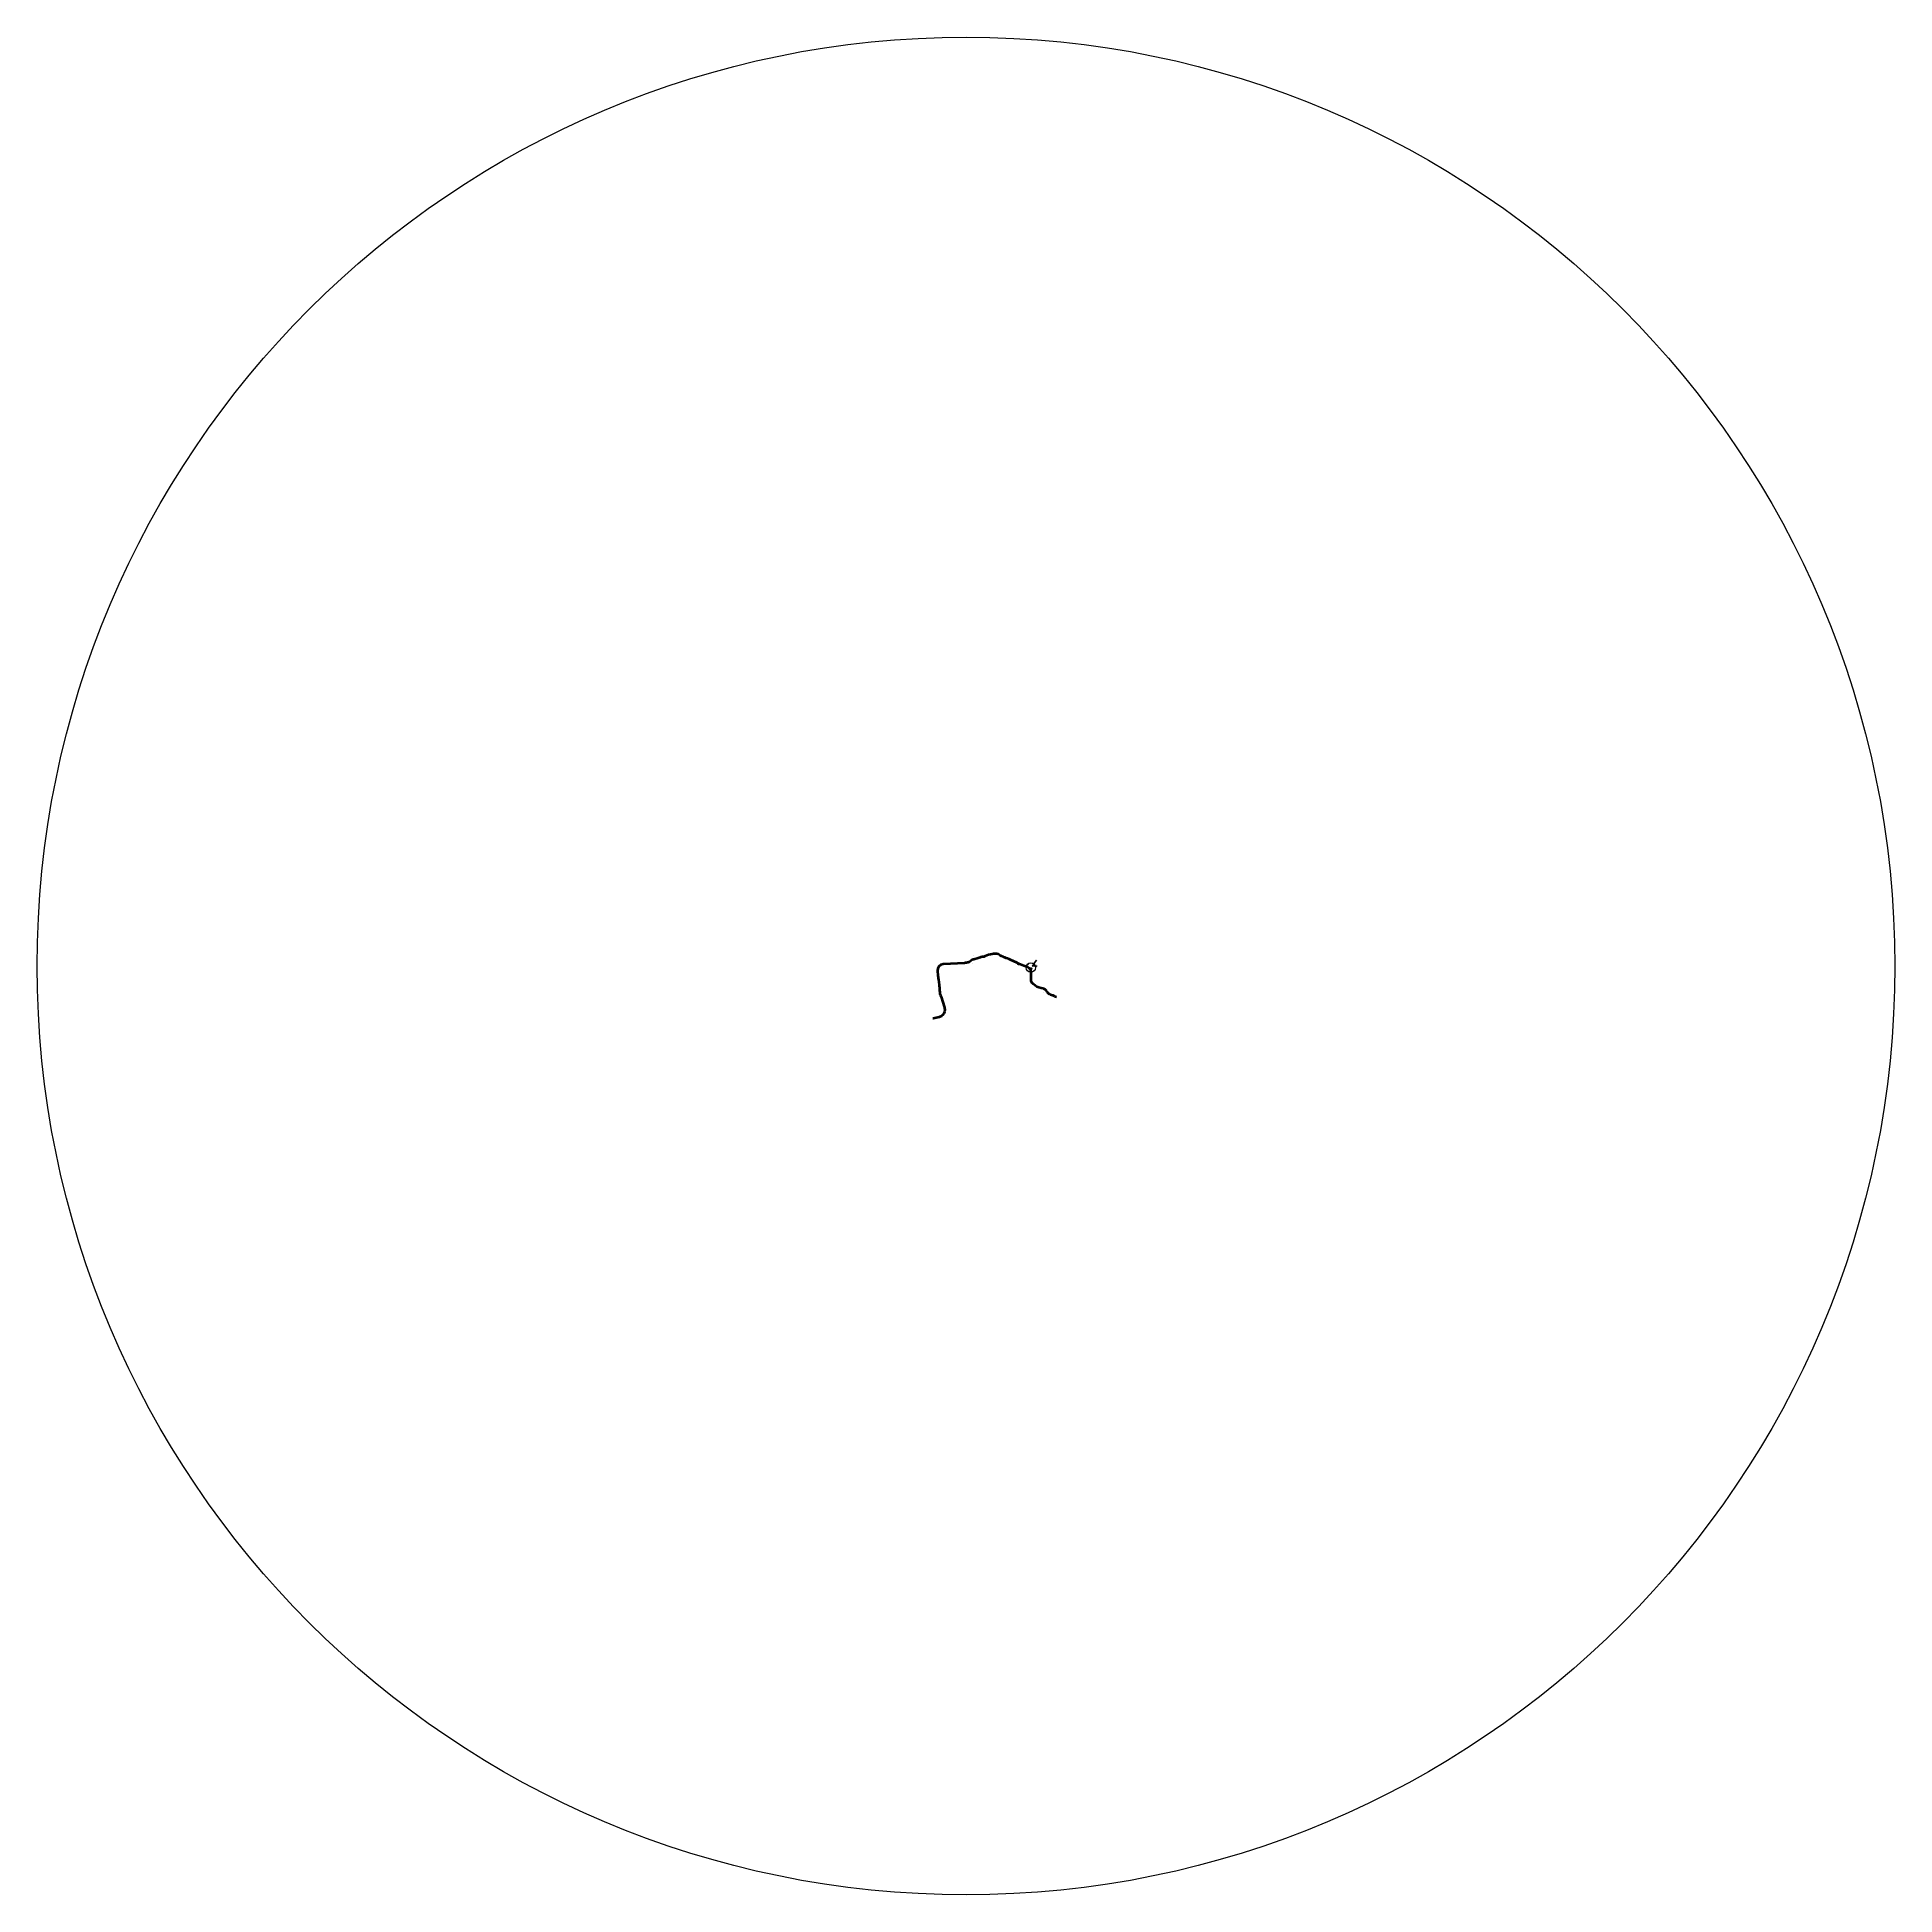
# Model space of a CAD drawing. Header units: millimetres. Extents: x 0 to 285450075, y -3000605 to 8125189010.
# Drawn here: x 6077225 to 6374905, y 5068471 to 5366151 of the extents above; entities that cross this region are included whole.
import ezdxf
from ezdxf import colors
from ezdxf.entities.mleader import LeaderData, LeaderLine
from ezdxf.enums import TextEntityAlignment as Align
from ezdxf.math import Vec2, Vec3

# ---------------------------------------------------------------- set-up
doc = ezdxf.new("R2010")
doc.units = ezdxf.units.MM
doc.set_wipeout_variables(frame=1)
for name, pattern in [('15-15', [6, 1.5, -3, 1.5]), ('CENTER', [50.8, 31.75, -6.35, 6.35, -6.35]), ('невидимая', [9.525, 6.35, -3.175]), ('осевая', [2, 1.25, -0.25, 0.25, -0.25])]:
    doc.linetypes.add(name, pattern=pattern)
for name, color, linetype in [('!Полоса отвода', 30, 'Continuous'), ('1 Этап ПК0+00-178+00 (1+).Ситуация.Проектные откосы', 84, 'Continuous'), ('ИС_Невидимая', 4, 'невидимая'), ('Основное направление 30.05.Верх покрытия', 7, 'Continuous'), ('Основное направление 30.05.Ось трассы', 7, 'Continuous'), ('Петля 1 ось справа.Верх покрытия', 7, 'Continuous'), ('Штриховая', 7, 'Continuous')]:
    doc.layers.add(name, color=color, linetype=linetype)
for name, color, linetype, lineweight in [('1-Бетон', 106, 'Continuous', 35), ('1-Оси', 1, 'CENTER', 20), ('1-Штриховка', 8, 'Continuous', 9), ('Железная дорога.0', 7, 'Continuous', 9), ('ИС_Выноски', 3, 'Continuous', 18), ('ИС_Мвн', 3, 'Continuous', 18), ('ИС_Основная', 7, 'Continuous', 35), ('ИС_Ось', 3, 'осевая', 18), ('ИС_Размер', 3, 'Continuous', 18), ('ИС_Текст', 4, 'Continuous', 18), ('ИС_Тонкая', 3, 'Continuous', 18), ('Основное направление 30.05.Пикетаж', 7, 'Continuous', 15), ('Отметка точка', 253, 'Continuous', 9), ('Отметка цифра', 253, 'Continuous', 9)]:
    doc.layers.add(name, color=color, linetype=linetype, lineweight=lineweight)
doc.layers.add('_Defpoints', color=8, linetype='Continuous', plot=False)
doc.layers.add('Оси_Невидимые', color=5, linetype='Continuous', plot=False)
doc.styles.add('ISOCPEUR', font='isocpeur.ttf', dxfattribs={"width": 0.8, "oblique": 15, "height": 2.5})
doc.styles.add('Д-431', font='', dxfattribs={"height": 0.9})
doc.styles.add('Пикетаж_1', font='pragmai.shx', dxfattribs={"height": 2})
doc.styles.get('Д-431').set_extended_font_data('D431', italic=True)
doc.linetypes.add('гр.ПОЛЬ.10', pattern='A,6.75,-2,[131,ltypeshp.shx,S=0.75,R=0,X=-0.75,Y=-0.375],-2,6.75,[130,ltypeshp.shx,S=0.75,R=270.000001,X=-8.75,Y=-0.375],0', length=17.5)
pattern_1 = [(176.87772, (18.57729, 44.08204), (-0.00518798, -0.09510861), [])]
pattern_2 = [(176.87772, (15.45008, 41.27837), (-0.00518798, -0.09510861), [])]
pattern_3 = [(176.87772, (12.32287, 38.47471), (-0.00518798, -0.09510861), [])]
pattern_4 = [(176.87772, (55.16791, 0.97434), (-0.00518798, -0.09510861), [])]
pattern_5 = [(176.87772, (58.8343, 5.87307), (-0.00518798, -0.09510861), [])]
pattern_6 = [(176.87772, (51.01628, -1.1361), (-0.00518798, -0.09510861), [])]
pattern_7 = [(176.87772, (77.2301, -23.63383), (-0.00518798, -0.09510861), [])]
pattern_8 = [(176.87772, (80.8965, -18.7351), (-0.00518798, -0.09510861), [])]
pattern_9 = [(176.87772, (73.07847, -25.74427), (-0.00518798, -0.09510861), [])]
pattern_10 = [(176.87772, (98.23885, -49.14669), (-0.00518798, -0.09510861), [])]
pattern_11 = [(176.87772, (101.905245, -44.24796), (-0.00518798, -0.09510861), [])]
pattern_12 = [(176.87772, (94.08722, -51.25713), (-0.00518798, -0.09510861), [])]
pattern_13 = [(322.707085, (-6854414.1, 669755.33), (12223.1459267, -9190.4952889), [170.86072, -16915.24182]), (279.6640385, (-6854278.175, 669651.803), (-2512.97106174, 15084.94204307), [293.20236, -29027.02445]), (227.2047446, (-6854228.955, 669362.76), (12883.7788491, 13800.6935539), [206.74076, -20467.3614]), (1.9679865, (-6853871.985, 668895.11), (-25418.7325713, -812.97876203), [267.00226, -26433.21871]), (27.5279516, (-6853605.14, 668904.276), (-14669.1983354, -7575.9303189), [261.81685, -25919.90387]), (91.9679865, (-6853372.965, 669025.283), (812.97876203, -25418.7325713), [267.00226, -26433.21871]), (132.3885379, (-6853382.134, 669292.13), (14008.56540948, -15415.25851772), [353.09683, -34956.55766]), (166.9496258, (-6853620.176, 669552.92), (-28573.82781385, 6573.5883705), [333.35976, -33002.6283]), (216.1238631, (-6853944.926, 669628.197), (-15623.1303772, -11477.0857458), [267.9065, -26522.77285]), (269.9306558, (-6854161.33, 669470.26), (122.444606, 14027.0740826), [305.85664, -14986.96847]), (317.09173526, (-6854161.696, 669164.4), (15170.36931132, -14045.5827561), [395.53896, -39158.38626]), (233.5083723, (-6853962.22, 670149.23), (-6866.8874842, -9483.794403), [135.00227, -13365.28291]), (266.1635319, (-6854042.51, 670040.694), (1180.31257334, 16662.4896768), [256.841, -25427.3195]), (319.694297, (-6854059.7, 669784.4), (1265.73983, 103.93593), [179.60467, -1616.44655]), (297.892888, (-6854204.31, 669683.35), (-3051.159313, 6120.827301), [96.72066, -9575.31118]), (26.495707, (-6854159.06, 669597.87), (-3693.283566, -1577.547622), [136.7828, -6702.3765]), (125.658054, (-6854036.65, 669658.9), (-2843.2874535, 3589.3476366), [222.15983, -7183.14908]), (256.2593486, (-6854166.15, 669839.4), (1057.867972, 2635.415594), [160.64357, -3855.44906]), (111.0838378, (-6854098.78, 668863.74), (-4836.5787946, 12345.5905312), [225.044, -22279.41334]), (165.0404734, (-6854179.735, 669073.72), (14338.881872, -3919.6641005), [188.79947, -18691.10784]), (27.892888, (-6854419.3, 669818.61), (-6120.827301, -3051.159313), [193.44005, -9478.5918]), (78.3047571, (-6854248.33, 669909.11), (-2757.8601969, -12969.2061104), [225.044, -22279.41334]), (74.1382522, (-6853314.02, 668928.18), (-2011.800015, -6536.57102), [217.0176, -10633.86716]), (29.469438, (-6853254.71, 669136.94), (-13403.4584995, -7471.9943958), [181.83606, -18001.7967]), (161.495707, (-6853154.6, 669935.2), (-6536.57102, 2011.8000145), [193.44005, -9478.5918]), (112.0483221, (-6853338.04, 669996.6), (6414.1264172, -16038.87409714), [212.89137, -21076.188]), (164.1382522, (-6853103.67, 669315), (6536.57102, -2011.800015), [108.5088, -10742.37596]), (196.00423, (-6853148.36, 669859.26), (-4959.023398, -1681.483551), [64.7573, -6410.99748]), (260.658054, (-6853210.6, 669841.4), (953.932043, 3901.155426), [261.81685, -4974.5273]), (280.7033034, (-6853253.11, 669583.06), (-2305.0991311, 12553.46239074), [242.6335, -24020.68243]), (38.384365, (-6853922.73, 669668.25), (-2427.543734, -1473.611692), [183.16194, -4395.88818]), (87.85152405, (-6853779.155, 669781.98), (764.56885575, 21725.4490049), [319.77838, -31658.00453]), (155.6396934, (-6853767.17, 670101.53), (9275.9225438, -4335.4078196), [130.75412, -12944.69616]), (184.694297, (-6853886.3, 670155.5), (-1161.8039, -1369.67576), [76.2, -1193.8]), (214.9507346, (-6853289.005, 669554.63), (8444.4351055, 5790.5108366), [176.43348, -17466.97039]), (142.707085, (-6853433.62, 669453.56), (-12223.1459267, 9190.4952889), [341.72144, -16744.3811]), (94.694297, (-6853705.5, 669660.6), (-1369.67576, 1161.8039), [330.2, -939.8]), (59.999144, (-6853732.5, 669989.694), (7820.8195189, 13384.9498338), [200.80478, -19879.65836]), (348.7489016, (-6853632.1, 670163.6), (5166.895258, -849.9961126), [184.91454, -9060.82502]), (302.3402728, (-6853450.73, 670127.516), (14632.180986, -23009.69751197), [301.07255, -29806.2322]), (270.1203762, (-6853289.674, 669873.144), (85.42725583, -16558.55374675), [318.51473, -31532.92323])]

# ---------------------------------------------------------------- blocks, each defined once
blk = doc.blocks.new('stationing')
at = {"layer": 'Железная дорога.0', "color": 1}
blk.add_line((0, 1), (0, -1), dxfattribs=at)
blk = doc.blocks.new('g5_330')
blk.add_hatch(color=0).paths.add_polyline_path([(-0.15, 0, 1), (0.15, 0, 1)])
at = {"color": 0}
blk.add_circle((0, 0), 0.15, dxfattribs=at)
blk = doc.blocks.new('_DotBlank')
at = {"color": 0, "linetype": 'ByBlock', "lineweight": -2}
blk.add_line((-0.5, 0), (-1, 0), dxfattribs=at)
blk.add_circle((0, 0), 0.5, dxfattribs=at)
blk = doc.blocks.new('*U1421')
at = {"layer": 'ИС_Невидимая', "ltscale": 20}
blk.add_lwpolyline([(-0.2, -0.2), (0.2, -0.2), (0.2, 0.2), (-0.2, 0.2), (-0.2, -0.2)], dxfattribs=at)
at = {"layer": 'ИС_Ось', "ltscale": 50}
for points in [[(-0.25, 0), (0.25, 0)], [(0, -0.25), (0, 0.25)]]:
    blk.add_lwpolyline(points, dxfattribs=at)
blk = doc.blocks.new('*U1422')
at = {"color": 0, "linetype": 'ByBlock', "lineweight": -2, "transparency": 16777216}
for p in [(0, 0), (1.2, 0), (2.4, 0), (3.6, 0), (0, -1.5), (0, -3), (0, -4.5), (0, -6), (0, -7.5), (0, -9), (0, -10.5), (0, -12), (0, -13.5), (1.2, -1.5), (1.2, -3), (1.2, -4.5), (1.2, -6), (1.2, -7.5), (1.2, -9), (1.2, -10.5), (1.2, -12), (1.2, -13.5), (2.4, -1.5), (2.4, -3), (2.4, -4.5), (2.4, -6), (2.4, -7.5), (2.4, -9), (2.4, -10.5), (2.4, -12), (2.4, -13.5), (3.6, -4.5), (3.6, -6), (3.6, -7.5), (3.6, -9), (3.6, -10.5), (3.6, -12), (3.6, -13.5), (3.6, -1.5), (3.6, -3)]:
    blk.add_blockref('*U1421', p, dxfattribs=at)
blk = doc.blocks.new('*U1412')
at = {"layer": 'ИС_Невидимая', "ltscale": 20}
blk.add_lwpolyline([(-0.2, -0.2), (0.2, -0.2), (0.2, 0.2), (-0.2, 0.2), (-0.2, -0.2)], dxfattribs=at)
at = {"layer": 'ИС_Ось', "ltscale": 50}
for points in [[(-0.25, 0), (0.25, 0)], [(0, -0.25), (0, 0.25)]]:
    blk.add_lwpolyline(points, dxfattribs=at)
blk = doc.blocks.new('*U1433')
at = {"color": 0, "linetype": 'ByBlock', "lineweight": -2, "transparency": 16777216}
for p in [(0, 0), (1.2, 0), (2.4, 0), (3.6, 0), (0, -1.5), (0, -3), (0, -4.5), (0, -6), (0, -7.5), (0, -9), (0, -10.5), (0, -12), (0, -13.5), (1.2, -1.5), (1.2, -3), (1.2, -4.5), (1.2, -6), (1.2, -7.5), (1.2, -9), (1.2, -10.5), (1.2, -12), (1.2, -13.5), (2.4, -1.5), (2.4, -3), (2.4, -4.5), (2.4, -6), (2.4, -7.5), (2.4, -9), (2.4, -10.5), (2.4, -12), (2.4, -13.5), (3.6, -4.5), (3.6, -6), (3.6, -7.5), (3.6, -9), (3.6, -10.5), (3.6, -12), (3.6, -13.5), (3.6, -1.5), (3.6, -3)]:
    blk.add_blockref('*U1412', p, dxfattribs=at)
blk = doc.blocks.new('*U1423')
at = {"layer": 'ИС_Невидимая', "ltscale": 20}
blk.add_lwpolyline([(-0.2, -0.2), (0.2, -0.2), (0.2, 0.2), (-0.2, 0.2), (-0.2, -0.2)], dxfattribs=at)
at = {"layer": 'ИС_Ось', "ltscale": 50}
for points in [[(-0.25, 0), (0.25, 0)], [(0, -0.25), (0, 0.25)]]:
    blk.add_lwpolyline(points, dxfattribs=at)
blk = doc.blocks.new('*U1424')
at = {"color": 0, "linetype": 'ByBlock', "lineweight": -2, "transparency": 16777216}
for p in [(0, 0), (1.2, 0), (2.4, 0), (3.6, 0), (0, -1.5), (0, -3), (0, -4.5), (0, -6), (0, -7.5), (0, -9), (0, -10.5), (0, -12), (0, -13.5), (1.2, -1.5), (1.2, -3), (1.2, -4.5), (1.2, -6), (1.2, -7.5), (1.2, -9), (1.2, -10.5), (1.2, -12), (1.2, -13.5), (2.4, -1.5), (2.4, -3), (2.4, -4.5), (2.4, -6), (2.4, -7.5), (2.4, -9), (2.4, -10.5), (2.4, -12), (2.4, -13.5), (3.6, -4.5), (3.6, -6), (3.6, -7.5), (3.6, -9), (3.6, -10.5), (3.6, -12), (3.6, -13.5), (3.6, -1.5), (3.6, -3)]:
    blk.add_blockref('*U1423', p, dxfattribs=at)
blk = doc.blocks.new('*U1425')
at = {"layer": 'ИС_Невидимая', "ltscale": 20}
blk.add_lwpolyline([(-0.2, -0.2), (0.2, -0.2), (0.2, 0.2), (-0.2, 0.2), (-0.2, -0.2)], dxfattribs=at)
at = {"layer": 'ИС_Ось', "ltscale": 50}
for points in [[(-0.25, 0), (0.25, 0)], [(0, -0.25), (0, 0.25)]]:
    blk.add_lwpolyline(points, dxfattribs=at)
blk = doc.blocks.new('*U1426')
at = {"color": 0, "linetype": 'ByBlock', "lineweight": -2, "transparency": 16777216}
for p in [(0, 0), (1.2, 0), (2.4, 0), (3.6, 0), (0, -1.5), (0, -3), (0, -4.5), (0, -6), (0, -7.5), (0, -9), (0, -10.5), (0, -12), (0, -13.5), (1.2, -1.5), (1.2, -3), (1.2, -4.5), (1.2, -6), (1.2, -7.5), (1.2, -9), (1.2, -10.5), (1.2, -12), (1.2, -13.5), (2.4, -1.5), (2.4, -3), (2.4, -4.5), (2.4, -6), (2.4, -7.5), (2.4, -9), (2.4, -10.5), (2.4, -12), (2.4, -13.5), (3.6, -4.5), (3.6, -6), (3.6, -7.5), (3.6, -9), (3.6, -10.5), (3.6, -12), (3.6, -13.5), (3.6, -1.5), (3.6, -3)]:
    blk.add_blockref('*U1425', p, dxfattribs=at)
blk = doc.blocks.new('*U1413')
at = {"layer": 'ИС_Невидимая', "ltscale": 20}
blk.add_lwpolyline([(-0.2, -0.2), (0.2, -0.2), (0.2, 0.2), (-0.2, 0.2), (-0.2, -0.2)], dxfattribs=at)
at = {"layer": 'ИС_Ось', "ltscale": 50}
for points in [[(-0.25, 0), (0.25, 0)], [(0, -0.25), (0, 0.25)]]:
    blk.add_lwpolyline(points, dxfattribs=at)
blk = doc.blocks.new('*U1414')
at = {"color": 0, "linetype": 'ByBlock', "lineweight": -2, "transparency": 16777216}
for p in [(0, 0), (1.2, 0), (2.4, 0), (3.6, 0), (0, -1.5), (0, -3), (0, -4.5), (0, -6), (0, -7.5), (0, -9), (0, -10.5), (0, -12), (0, -13.5), (1.2, -1.5), (1.2, -3), (1.2, -4.5), (1.2, -6), (1.2, -7.5), (1.2, -9), (1.2, -10.5), (1.2, -12), (1.2, -13.5), (2.4, -1.5), (2.4, -3), (2.4, -4.5), (2.4, -6), (2.4, -7.5), (2.4, -9), (2.4, -10.5), (2.4, -12), (2.4, -13.5), (3.6, -4.5), (3.6, -6), (3.6, -7.5), (3.6, -9), (3.6, -10.5), (3.6, -12), (3.6, -13.5), (3.6, -1.5), (3.6, -3)]:
    blk.add_blockref('*U1413', p, dxfattribs=at)
blk = doc.blocks.new('*U1427')
at = {"layer": 'ИС_Невидимая', "ltscale": 20}
blk.add_lwpolyline([(-0.2, -0.2), (0.2, -0.2), (0.2, 0.2), (-0.2, 0.2), (-0.2, -0.2)], dxfattribs=at)
at = {"layer": 'ИС_Ось', "ltscale": 50}
for points in [[(-0.25, 0), (0.25, 0)], [(0, -0.25), (0, 0.25)]]:
    blk.add_lwpolyline(points, dxfattribs=at)
blk = doc.blocks.new('*U1428')
at = {"color": 0, "linetype": 'ByBlock', "lineweight": -2, "transparency": 16777216}
for p in [(0, 0), (1.2, 0), (2.4, 0), (3.6, 0), (0, -1.5), (0, -3), (0, -4.5), (0, -6), (0, -7.5), (0, -9), (0, -10.5), (0, -12), (0, -13.5), (1.2, -1.5), (1.2, -3), (1.2, -4.5), (1.2, -6), (1.2, -7.5), (1.2, -9), (1.2, -10.5), (1.2, -12), (1.2, -13.5), (2.4, -1.5), (2.4, -3), (2.4, -4.5), (2.4, -6), (2.4, -7.5), (2.4, -9), (2.4, -10.5), (2.4, -12), (2.4, -13.5), (3.6, -4.5), (3.6, -6), (3.6, -7.5), (3.6, -9), (3.6, -10.5), (3.6, -12), (3.6, -13.5), (3.6, -1.5), (3.6, -3)]:
    blk.add_blockref('*U1427', p, dxfattribs=at)
blk = doc.blocks.new('*U1429')
at = {"layer": 'ИС_Невидимая', "ltscale": 20}
blk.add_lwpolyline([(-0.2, -0.2), (0.2, -0.2), (0.2, 0.2), (-0.2, 0.2), (-0.2, -0.2)], dxfattribs=at)
at = {"layer": 'ИС_Ось', "ltscale": 50}
for points in [[(-0.25, 0), (0.25, 0)], [(0, -0.25), (0, 0.25)]]:
    blk.add_lwpolyline(points, dxfattribs=at)
blk = doc.blocks.new('*U1430')
at = {"color": 0, "linetype": 'ByBlock', "lineweight": -2, "transparency": 16777216}
for p in [(0, 0), (1.5, 0), (3, 0), (0, -1.5), (0, -3), (0, -4.5), (0, -6), (0, -7.5), (0, -9), (0, -10.5), (0, -12), (0, -13.5), (1.5, -1.5), (1.5, -3), (1.5, -4.5), (1.5, -6), (1.5, -7.5), (1.5, -9), (1.5, -10.5), (1.5, -12), (1.5, -13.5), (3, -12), (3, -13.5), (3, -1.5), (3, -3), (3, -4.5), (3, -6), (3, -7.5), (3, -9), (3, -10.5)]:
    blk.add_blockref('*U1429', p, dxfattribs=at)
blk = doc.blocks.new('*U1431')
at = {"layer": 'ИС_Невидимая', "ltscale": 20}
blk.add_lwpolyline([(-0.2, -0.2), (0.2, -0.2), (0.2, 0.2), (-0.2, 0.2), (-0.2, -0.2)], dxfattribs=at)
at = {"layer": 'ИС_Ось', "ltscale": 50}
for points in [[(-0.25, 0), (0.25, 0)], [(0, -0.25), (0, 0.25)]]:
    blk.add_lwpolyline(points, dxfattribs=at)
blk = doc.blocks.new('*U1432')
at = {"color": 0, "linetype": 'ByBlock', "lineweight": -2, "transparency": 16777216}
for p in [(0, 0), (1.5, 0), (3, 0), (0, -1.5), (0, -3), (0, -4.5), (0, -6), (0, -7.5), (0, -9), (0, -10.5), (0, -12), (0, -13.5), (1.5, -1.5), (1.5, -3), (1.5, -4.5), (1.5, -6), (1.5, -7.5), (1.5, -9), (1.5, -10.5), (1.5, -12), (1.5, -13.5), (3, -12), (3, -13.5), (3, -1.5), (3, -3), (3, -4.5), (3, -6), (3, -7.5), (3, -9), (3, -10.5)]:
    blk.add_blockref('*U1431', p, dxfattribs=at)
blk = doc.blocks.new('*U1415')
at = {"layer": 'ИС_Невидимая', "ltscale": 20}
blk.add_lwpolyline([(-0.2, 0.2), (0.2, 0.2), (0.2, -0.2), (-0.2, -0.2), (-0.2, 0.2)], dxfattribs=at)
at = {"layer": 'ИС_Ось', "ltscale": 50}
for points in [[(-0.25, 0), (0.25, 0)], [(0, 0.25), (0, -0.25)]]:
    blk.add_lwpolyline(points, dxfattribs=at)
blk = doc.blocks.new('*U1416')
at = {"color": 0, "linetype": 'ByBlock', "lineweight": -2, "transparency": 16777216}
for p in [(0, 0), (1.3, 0), (2.6, 0), (3.9, 0), (0, -1.4), (0, -2.8), (0, -4.2), (0, -5.6), (0, -7), (0, -8.4), (0, -9.8), (0, -11.2), (0, -12.6), (0, -14), (1.3, -1.4), (1.3, -2.8), (1.3, -4.2), (1.3, -5.6), (1.3, -7), (1.3, -8.4), (1.3, -9.8), (1.3, -11.2), (1.3, -12.6), (1.3, -14), (2.6, -1.4), (2.6, -2.8), (2.6, -4.2), (2.6, -5.6), (2.6, -7), (2.6, -8.4), (2.6, -9.8), (2.6, -11.2), (2.6, -12.6), (2.6, -14), (3.9, -4.2), (3.9, -5.6), (3.9, -7), (3.9, -8.4), (3.9, -9.8), (3.9, -11.2), (3.9, -12.6), (3.9, -14), (3.9, -1.4), (3.9, -2.8)]:
    blk.add_blockref('*U1415', p, dxfattribs=at)
blk = doc.blocks.new('*U1417')
at = {"layer": 'ИС_Невидимая', "ltscale": 20}
blk.add_lwpolyline([(0.2, 0.2), (-0.2, 0.2), (-0.2, -0.2), (0.2, -0.2), (0.2, 0.2)], dxfattribs=at)
at = {"layer": 'ИС_Ось', "ltscale": 50}
for points in [[(0.25, 0), (-0.25, 0)], [(0, 0.25), (0, -0.25)]]:
    blk.add_lwpolyline(points, dxfattribs=at)
blk = doc.blocks.new('*U1418')
at = {"color": 0, "linetype": 'ByBlock', "lineweight": -2, "transparency": 16777216}
for p in [(0, 0), (1.3, 0), (2.6, 0), (0, -1.4), (0, -2.8), (0, -4.2), (0, -5.6), (0, -7), (0, -8.4), (0, -9.8), (0, -11.2), (0, -12.6), (0, -14), (1.3, -9.8), (1.3, -11.2), (1.3, -12.6), (1.3, -14), (1.3, -1.4), (1.3, -2.8), (1.3, -4.2), (1.3, -5.6), (1.3, -7), (1.3, -8.4), (2.6, -11.2), (2.6, -12.6), (2.6, -14), (2.6, -1.4), (2.6, -2.8), (2.6, -4.2), (2.6, -5.6), (2.6, -7), (2.6, -8.4), (2.6, -9.8)]:
    blk.add_blockref('*U1417', p, dxfattribs=at)
blk = doc.blocks.new('*U1419')
at = {"layer": 'ИС_Невидимая', "ltscale": 20}
blk.add_lwpolyline([(0.2, 0.2), (-0.2, 0.2), (-0.2, -0.2), (0.2, -0.2), (0.2, 0.2)], dxfattribs=at)
at = {"layer": 'ИС_Ось', "ltscale": 50}
for points in [[(0.25, 0), (-0.25, 0)], [(0, 0.25), (0, -0.25)]]:
    blk.add_lwpolyline(points, dxfattribs=at)
blk = doc.blocks.new('*U1420')
at = {"color": 0, "linetype": 'ByBlock', "lineweight": -2, "transparency": 16777216}
for p in [(0, 0), (1.3, 0), (2.6, 0), (0, -1.4), (0, -2.8), (0, -4.2), (0, -5.6), (0, -7), (0, -8.4), (0, -9.8), (0, -11.2), (0, -12.6), (0, -14), (1.3, -9.8), (1.3, -11.2), (1.3, -12.6), (1.3, -14), (1.3, -1.4), (1.3, -2.8), (1.3, -4.2), (1.3, -5.6), (1.3, -7), (1.3, -8.4), (2.6, -11.2), (2.6, -12.6), (2.6, -14), (2.6, -1.4), (2.6, -2.8), (2.6, -4.2), (2.6, -5.6), (2.6, -7), (2.6, -8.4), (2.6, -9.8)]:
    blk.add_blockref('*U1419', p, dxfattribs=at)
blk = doc.blocks.new('св поле кальм пл')
at = {"layer": 'Штриховая'}
h = blk.add_hatch(dxfattribs=at)
h.set_pattern_fill('ANSI31', color=256, scale=0.03)
h.set_pattern_definition(pattern_1)
h.paths.add_polyline_path([(-71, 56), (-71, 56), (-71, 56), (-71, 56)])
h = blk.add_hatch(dxfattribs=at)
h.set_pattern_fill('ANSI31', color=256, scale=0.03)
h.set_pattern_definition(pattern_2)
h.paths.add_polyline_path([(-68, 58), (-68, 59), (-68, 59), (-68, 59)])
h = blk.add_hatch(dxfattribs=at)
h.set_pattern_fill('ANSI31', color=256, scale=0.03)
h.set_pattern_definition(pattern_3)
h.paths.add_polyline_path([(-65, 61), (-65, 62), (-65, 62), (-64, 61)])
h = blk.add_hatch(dxfattribs=at)
h.set_pattern_fill('ANSI31', color=256, scale=0.03)
h.set_pattern_definition(pattern_3)
h.paths.add_polyline_path([(-59, 66), (-59, 67), (-59, 66), (-59, 66)])
h = blk.add_hatch(dxfattribs=at)
h.set_pattern_fill('ANSI31', color=256, scale=0.03)
h.set_pattern_definition(pattern_2)
h.paths.add_polyline_path([(-56, 69), (-56, 70), (-56, 69), (-56, 69)])
h = blk.add_hatch(dxfattribs=at)
h.set_pattern_fill('ANSI31', color=256, scale=0.03)
h.set_pattern_definition([(176.87772, (17.72981, 12.56487), (-0.00518798, -0.09510861), [])])
h.paths.add_polyline_path([(-54, 40), (-54, 41), (-54, 41), (-54, 40)])
h = blk.add_hatch(dxfattribs=at)
h.set_pattern_fill('ANSI31', color=256, scale=0.03)
h.set_pattern_definition(pattern_1)
h.paths.add_polyline_path([(-53, 72), (-53, 72), (-53, 72), (-53, 72)])
h = blk.add_hatch(dxfattribs=at)
h.set_pattern_fill('ANSI31', color=256, scale=0.03)
h.set_pattern_definition([(176.87772, (21.08039, 15.5688), (-0.00518798, -0.09510861), [])])
h.paths.add_polyline_path([(-50, 43), (-50, 44), (-51, 44), (-50, 43)])
h = blk.add_hatch(dxfattribs=at)
h.set_pattern_fill('ANSI31', color=256, scale=0.03)
h.set_pattern_definition([(176.87772, (24.43098, 18.57273), (-0.00518798, -0.09510861), [])])
h.paths.add_polyline_path([(-47, 47), (-47, 47), (-47, 47), (-47, 46)])
h = blk.add_hatch(dxfattribs=at)
h.set_pattern_fill('ANSI31', color=256, scale=0.03)
h.set_pattern_definition([(176.87772, (28.33995, 22.07737), (-0.00518798, -0.09510861), [])])
h.paths.add_polyline_path([(-43, 50), (-43, 50), (-43, 50), (-43, 50)])
h = blk.add_hatch(dxfattribs=at)
h.set_pattern_fill('ANSI31', color=256, scale=0.03)
h.set_pattern_definition([(176.87772, (31.69053, 25.0813), (-0.00518798, -0.09510861), [])])
h.paths.add_polyline_path([(-40, 53), (-40, 53), (-40, 53), (-40, 53)])
h = blk.add_hatch(dxfattribs=at)
h.set_pattern_fill('ANSI31', color=256, scale=0.03)
h.set_pattern_definition([(176.87772, (35.04111, 28.08523), (-0.00518798, -0.09510861), [])])
h.paths.add_polyline_path([(-36, 56), (-36, 56), (-37, 56), (-36, 56)])
h = blk.add_hatch(dxfattribs=at)
h.set_pattern_fill('ANSI31', color=256, scale=0.03)
h.set_pattern_definition(pattern_5)
h.paths.add_polyline_path([(-32, 16), (-33, 16), (-32, 17), (-32, 16)])
h = blk.add_hatch(dxfattribs=at)
h.set_pattern_fill('ANSI31', color=256, scale=0.03)
h.set_pattern_definition(pattern_4)
h.paths.add_polyline_path([(-27, 19), (-27, 19), (-27, 20), (-27, 19)])
h = blk.add_hatch(dxfattribs=at)
h.set_pattern_fill('ANSI31', color=256, scale=0.03)
h.set_pattern_definition(pattern_6)
h.paths.add_polyline_path([(-24, 23), (-25, 23), (-24, 24), (-24, 23)])
h = blk.add_hatch(dxfattribs=at)
h.set_pattern_fill('ANSI31', color=256, scale=0.03)
h.set_pattern_definition(pattern_6)
h.paths.add_polyline_path([(-20, 27), (-20, 27), (-21, 27), (-21, 27)])
h = blk.add_hatch(dxfattribs=at)
h.set_pattern_fill('ANSI31', color=256, scale=0.03)
h.set_pattern_definition(pattern_4)
h.paths.add_polyline_path([(-16, 29), (-16, 29), (-17, 29), (-16, 29)])
h = blk.add_hatch(dxfattribs=at)
h.set_pattern_fill('ANSI31', color=256, scale=0.03)
h.set_pattern_definition(pattern_5)
h.paths.add_polyline_path([(-12, 34), (-13, 34), (-13, 34), (-13, 34)])
h = blk.add_hatch(dxfattribs=at)
h.set_pattern_fill('ANSI31', color=256, scale=0.03)
h.set_pattern_definition(pattern_9)
h.paths.add_polyline_path([(2, 2), (2, 2), (1, 2), (2, 2)])
h = blk.add_hatch(dxfattribs=at)
h.set_pattern_fill('ANSI31', color=256, scale=0.03)
h.set_pattern_definition(pattern_7)
h.paths.add_polyline_path([(6, 4), (6, 5), (5, 4), (6, 4)])
h = blk.add_hatch(dxfattribs=at)
h.set_pattern_fill('ANSI31', color=256, scale=0.03)
h.set_pattern_definition(pattern_8)
h.paths.add_polyline_path([(10, 9), (9, 9), (9, 9), (9, 9)])
h = blk.add_hatch(dxfattribs=at)
h.set_pattern_fill('ANSI31', color=256, scale=0.03)
h.set_pattern_definition(pattern_8)
h.paths.add_polyline_path([(-10, -9), (-10, -8), (-10, -8), (-10, -8)])
h = blk.add_hatch(dxfattribs=at)
h.set_pattern_fill('ANSI31', color=256, scale=0.03)
h.set_pattern_definition(pattern_7)
h.paths.add_polyline_path([(-5, -5), (-5, -5), (-5, -5), (-5, -5)])
h = blk.add_hatch(dxfattribs=at)
h.set_pattern_fill('ANSI31', color=256, scale=0.03)
h.set_pattern_definition(pattern_9)
h.paths.add_polyline_path([(-2, -2), (-3, -1), (-2, -1), (-2, -1)])
h = blk.add_hatch(dxfattribs=at)
h.set_pattern_fill('ANSI31', color=256, scale=0.03)
h.set_pattern_definition(pattern_11)
h.paths.add_polyline_path([(11, -34), (11, -34), (11, -34), (11, -34)])
h = blk.add_hatch(dxfattribs=at)
h.set_pattern_fill('ANSI31', color=256, scale=0.03)
h.set_pattern_definition(pattern_10)
h.paths.add_polyline_path([(16, -31), (16, -31), (16, -30), (16, -31)])
h = blk.add_hatch(dxfattribs=at)
h.set_pattern_fill('ANSI31', color=256, scale=0.03)
h.set_pattern_definition(pattern_12)
h.paths.add_polyline_path([(19, -27), (18, -27), (19, -27), (19, -27)])
h = blk.add_hatch(dxfattribs=at)
h.set_pattern_fill('ANSI31', color=256, scale=0.03)
h.set_pattern_definition(pattern_12)
h.paths.add_polyline_path([(23, -23), (23, -23), (22, -23), (23, -24)])
h = blk.add_hatch(dxfattribs=at)
h.set_pattern_fill('ANSI31', color=256, scale=0.03)
h.set_pattern_definition([(176.87772, (99.48372, -76.56994), (-0.00518798, -0.09510861), [])])
h.paths.add_polyline_path([(24, -52), (24, -52), (24, -52), (24, -52)])
h = blk.add_hatch(dxfattribs=at)
h.set_pattern_fill('ANSI31', color=256, scale=0.03)
h.set_pattern_definition(pattern_10)
h.paths.add_polyline_path([(27, -21), (27, -21), (26, -21), (27, -21)])
h = blk.add_hatch(dxfattribs=at)
h.set_pattern_fill('ANSI31', color=256, scale=0.03)
h.set_pattern_definition([(176.87772, (104.52113, -73.79967), (-0.00518798, -0.09510861), [])])
h.paths.add_polyline_path([(29, -50), (29, -49), (29, -49), (29, -49)])
h = blk.add_hatch(dxfattribs=at)
h.set_pattern_fill('ANSI31', color=256, scale=0.03)
h.set_pattern_definition(pattern_11)
h.paths.add_polyline_path([(31, -16), (30, -16), (30, -16), (30, -17)])
h = blk.add_hatch(dxfattribs=at)
h.set_pattern_fill('ANSI31', color=256, scale=0.03)
h.set_pattern_definition([(176.87772, (106.78054, -70.02805), (-0.00518798, -0.09510861), [])])
h.paths.add_polyline_path([(31, -46), (31, -46), (31, -45), (32, -46)])
h = blk.add_hatch(dxfattribs=at)
h.set_pattern_fill('ANSI31', color=256, scale=0.03)
h.set_pattern_definition([(176.87772, (111.21067, -66.05628), (-0.00518798, -0.09510861), [])])
h.paths.add_polyline_path([(36, -42), (35, -42), (36, -41), (36, -42)])
h = blk.add_hatch(dxfattribs=at)
h.set_pattern_fill('ANSI31', color=256, scale=0.03)
h.set_pattern_definition([(176.87772, (115.20568, -64.22056), (-0.00518798, -0.09510861), [])])
h.paths.add_polyline_path([(40, -40), (39, -40), (40, -39), (40, -40)])
h = blk.add_hatch(dxfattribs=at)
h.set_pattern_fill('ANSI31', color=256, scale=0.03)
h.set_pattern_definition([(176.87772, (118.50749, -59.51439), (-0.00518798, -0.09510861), [])])
h.paths.add_polyline_path([(43, -35), (43, -35), (43, -35), (43, -35)])
at = {"layer": '1-Бетон', "color": 1}
blk.add_line((-50, 74), (-73, 54), dxfattribs=at)
at = {"layer": 'ИС_Невидимая', "ltscale": 0.1}
for points in [[(-63, 65), (-75, 55), (-72, 52), (-61, 62), (-63, 65)], [(-63, 65), (-52, 76), (-49, 73), (-61, 63), (-63, 65)], [(-55, 37), (-44, 46), (-47, 49), (-58, 40), (-55, 37)], [(-33, 57), (-43, 47), (-46, 50), (-35, 60), (-33, 57)], [(-32, 13), (-21, 22), (-24, 26), (-35, 16), (-32, 13)], [(-9, 33), (-20, 23), (-23, 27), (-12, 36), (-9, 33)], [(-10, -12), (1, -2), (-2, 1), (-13, -8), (-10, -12)], [(13, 8), (2, -1), (-1, 2), (10, 12), (13, 8)], [(11, -37), (22, -28), (19, -24), (8, -34), (11, -37)], [(34, -17), (23, -27), (20, -23), (31, -14), (34, -17)], [(36, -46), (25, -56), (21, -52), (33, -42), (36, -46)], [(36, -45), (48, -35), (44, -31), (33, -42), (36, -45)]]:
    blk.add_lwpolyline(points, dxfattribs=at)
at = {"layer": 'ИС_Невидимая', "ltscale": 20}
for points in [[(34, -42), (34, -42), (34, -41), (34, -42), (34, -42)], [(35, -43), (34, -43), (35, -42), (35, -43), (35, -43)], [(35, -41), (35, -41), (35, -40), (35, -41), (35, -41)], [(36, -42), (35, -42), (36, -41), (36, -42), (36, -42)], [(36, -44), (35, -44), (36, -43), (36, -44), (36, -44)], [(36, -40), (36, -40), (36, -39), (36, -40), (36, -40)], [(37, -43), (36, -43), (37, -42), (37, -43), (37, -43)], [(36, -45), (36, -44), (36, -44), (37, -45), (36, -45)], [(37, -39), (37, -39), (37, -38), (37, -39), (37, -39)], [(37, -41), (37, -41), (37, -40), (37, -41), (37, -41)], [(38, -42), (37, -42), (38, -41), (38, -42), (38, -42)], [(37, -44), (37, -44), (38, -43), (38, -44), (37, -44)], [(38, -38), (38, -38), (38, -38), (38, -38), (38, -38)], [(38, -40), (38, -40), (38, -39), (38, -40), (38, -40)], [(39, -41), (38, -41), (39, -40), (39, -41), (39, -41)], [(39, -43), (38, -43), (39, -42), (39, -43), (39, -43)], [(39, -37), (39, -37), (39, -37), (39, -37), (39, -37)], [(40, -40), (39, -40), (40, -39), (40, -40), (40, -40)], [(39, -39), (39, -39), (39, -39), (39, -39), (39, -39)], [(40, -42), (39, -42), (40, -41), (40, -42), (40, -42)], [(40, -36), (40, -36), (40, -36), (40, -36), (40, -36)], [(40, -38), (40, -38), (40, -38), (40, -38), (40, -38)], [(41, -41), (40, -41), (41, -40), (41, -41), (41, -41)], [(41, -35), (41, -35), (41, -35), (41, -35), (41, -35)], [(41, -37), (41, -37), (41, -37), (41, -37), (41, -37)], [(41, -39), (41, -39), (41, -39), (41, -39), (41, -39)], [(42, -40), (41, -40), (42, -40), (42, -40), (42, -40)], [(42, -34), (42, -34), (42, -34), (42, -34), (42, -34)], [(42, -36), (42, -36), (42, -36), (42, -36), (42, -36)], [(42, -38), (42, -38), (42, -38), (42, -38), (42, -38)], [(43, -39), (42, -39), (43, -39), (43, -39), (43, -39)], [(43, -33), (43, -33), (43, -33), (44, -33), (43, -33)], [(43, -35), (43, -35), (43, -35), (43, -35), (43, -35)], [(43, -37), (43, -37), (43, -37), (43, -37), (43, -37)], [(44, -38), (43, -38), (44, -38), (44, -38), (44, -38)], [(44, -33), (44, -32), (44, -32), (45, -32), (44, -33)], [(44, -34), (44, -34), (44, -34), (44, -34), (44, -34)], [(44, -36), (44, -36), (44, -36), (44, -36), (44, -36)], [(45, -33), (45, -33), (45, -33), (45, -33), (45, -33)], [(45, -35), (45, -35), (45, -35), (45, -35), (45, -35)], [(45, -37), (45, -37), (45, -37), (45, -37), (45, -37)], [(46, -34), (46, -34), (46, -34), (46, -34), (46, -34)], [(46, -36), (46, -36), (46, -36), (46, -36), (46, -36)], [(47, -35), (47, -35), (47, -35), (47, -35), (47, -35)]]:
    blk.add_lwpolyline(points, dxfattribs=at)
at = {"layer": 'ИС_Ось', "color": 1, "ltscale": 500}
for p, q in [((-45, 48), (-46, 49)), ((-22, 24), (-23, 25)), ((0, -1), (0, 1)), ((0, -1), (0, 1)), ((21, -25), (21, -26)), ((33, -42), (36, -45)), ((33, -42), (36, -45))]:
    blk.add_line(p, q, dxfattribs=at)
at = {"layer": 'ИС_Ось', "color": 3, "ltscale": 500}
for points in [[(-73, 54), (-50, 74)], [(23, -54), (46, -33)]]:
    blk.add_lwpolyline(points, dxfattribs=at)
at = {"layer": 'ИС_Ось', "color": 1, "lineweight": 40, "ltscale": 2, "true_color": 0xff0000, "flags": 128}
blk.add_lwpolyline([(35, -47, 0.0465829), (-65, 64, 0.0465829)], format="xyb", dxfattribs=at)
at = {"layer": 'ИС_Ось', "color": 1, "ltscale": 500}
for points in [[(-61, 63), (-63, 65)], [(-56, 38), (-45, 48)], [(-50, 42), (-52, 45)], [(-34, 58), (-45, 48)], [(-38, 52), (-41, 55)], [(-33, 15), (-22, 25)], [(-26, 18), (-29, 21)], [(-11, 35), (-22, 25)], [(-15, 28), (-18, 32)], [(11, 10), (0, 0)], [(7, 4), (4, 7)], [(0, 0), (-11, -10)], [(-4, -7), (-7, -4)], [(10, -36), (21, -26)], [(17, -32), (14, -29)], [(32, -15), (21, -25)], [(23, -54), (46, -33)], [(28, -22), (25, -19)]]:
    blk.add_lwpolyline(points, dxfattribs=at)
at = {"layer": 'ИС_Ось', "ltscale": 50}
for points in [[(34, -42), (34, -41)], [(34, -42), (34, -41)], [(35, -41), (35, -40)], [(35, -41), (35, -40)], [(35, -43), (35, -42)], [(35, -43), (35, -42)], [(36, -44), (35, -43)], [(35, -44), (36, -43)], [(36, -40), (36, -40)], [(36, -40), (36, -40)], [(36, -42), (36, -41)], [(36, -42), (36, -41)], [(37, -43), (36, -42)], [(36, -43), (37, -42)], [(37, -45), (36, -44)], [(36, -45), (37, -44)], [(37, -39), (37, -39)], [(37, -39), (37, -39)], [(37, -41), (37, -40)], [(37, -41), (37, -41)], [(38, -44), (37, -43)], [(37, -44), (38, -43)], [(38, -38), (38, -38)], [(38, -38), (38, -38)], [(38, -40), (38, -40)], [(38, -40), (38, -40)], [(38, -42), (38, -41)], [(37, -42), (38, -41)], [(39, -43), (38, -42)], [(38, -43), (39, -42)], [(39, -37), (39, -37)], [(39, -37), (39, -37)], [(39, -39), (39, -39)], [(39, -39), (39, -39)], [(40, -42), (39, -41)], [(39, -41), (39, -41)], [(39, -41), (39, -41)], [(39, -42), (40, -42)], [(40, -36), (40, -36)], [(40, -36), (40, -36)], [(40, -38), (40, -38)], [(40, -38), (40, -38)], [(40, -40), (40, -40)], [(40, -40), (40, -40)], [(41, -41), (40, -41)], [(40, -41), (41, -41)], [(41, -35), (41, -35)], [(41, -35), (41, -35)], [(41, -37), (41, -37)], [(41, -37), (41, -37)], [(41, -39), (41, -39)], [(41, -39), (41, -39)], [(41, -40), (42, -40)], [(42, -34), (42, -34)], [(42, -34), (42, -34)], [(42, -36), (42, -36)], [(42, -36), (42, -36)], [(42, -38), (42, -38)], [(42, -38), (42, -38)], [(42, -40), (42, -40)], [(43, -33), (43, -33)], [(43, -33), (43, -33)], [(43, -35), (43, -35)], [(43, -35), (43, -35)], [(43, -37), (43, -37)], [(43, -37), (43, -37)], [(43, -39), (43, -39)], [(43, -39), (43, -39)], [(44, -32), (44, -32)], [(44, -32), (44, -32)], [(44, -34), (44, -34)], [(44, -34), (44, -34)], [(44, -36), (44, -36)], [(44, -36), (44, -36)], [(44, -38), (44, -38)], [(44, -38), (44, -38)], [(45, -33), (45, -33)], [(45, -33), (45, -33)], [(45, -35), (45, -35)], [(45, -35), (45, -35)], [(45, -37), (45, -37)], [(45, -37), (45, -37)], [(46, -34), (46, -34)], [(46, -34), (46, -34)], [(46, -36), (46, -36)], [(46, -36), (46, -36)], [(47, -35), (47, -35)], [(47, -35), (47, -35)]]:
    blk.add_lwpolyline(points, dxfattribs=at)
at = {"color": 1, "rotation": 131.8774809}
for name, p in [('*U1418', (-72, 53)), ('*U1420', (-60, 64)), ('*U1430', (-55, 37)), ('*U1432', (-43, 48)), ('*U1414', (-32, 14)), ('*U1428', (-20, 24)), ('*U1424', (-10, -11)), ('*U1426', (2, -1)), ('*U1422', (11, -37)), ('*U1433', (23, -26)), ('*U1416', (25, -55))]:
    blk.add_blockref(name, p, dxfattribs=at)
blk = doc.blocks.new('_None')
blk = doc.blocks.new('SLOPEA$CA8E90B51')
at = {"layer": '1 Этап ПК0+00-178+00 (1+).Ситуация.Проектные откосы'}
for p, q in [((6236313, 5216831, 18), (6236301, 5216823, 18)), ((6236315, 5216829, 18), (6236303, 5216820, 18)), ((6236316, 5216827, 18), (6236305, 5216818, 18)), ((6236318, 5216824, 18), (6236307, 5216816, 18)), ((6236314, 5216830, 18), (6236308, 5216826, 18)), ((6236320, 5216822, 18), (6236308, 5216814, 18)), ((6236316, 5216828, 18), (6236310, 5216824, 18)), ((6236322, 5216819, 18), (6236310, 5216811, 18)), ((6236317, 5216825, 18), (6236311, 5216821, 18)), ((6236323, 5216817, 18), (6236312, 5216809, 18)), ((6236319, 5216823, 18), (6236313, 5216819, 18)), ((6236325, 5216814, 18), (6236314, 5216807, 18)), ((6236321, 5216821, 18), (6236315, 5216816, 18)), ((6236327, 5216812, 18), (6236316, 5216804, 18)), ((6236323, 5216818, 18), (6236317, 5216814, 18)), ((6236329, 5216809, 18), (6236318, 5216802, 18)), ((6236324, 5216816, 18), (6236319, 5216812, 18)), ((6236330, 5216807, 18), (6236319, 5216800, 18)), ((6236326, 5216813, 18), (6236320, 5216809, 18)), ((6236332, 5216805, 18), (6236321, 5216797, 18)), ((6236328, 5216811, 18), (6236322, 5216807, 18)), ((6236334, 5216802, 18), (6236323, 5216795, 18)), ((6236329, 5216808, 18), (6236324, 5216805, 18)), ((6236335, 5216800, 18), (6236325, 5216792, 18)), ((6236331, 5216806, 18), (6236326, 5216802, 18)), ((6236337, 5216797, 18), (6236326, 5216790, 18)), ((6236333, 5216803, 18), (6236327, 5216800, 18)), ((6236339, 5216795, 18), (6236328, 5216788, 18)), ((6236334, 5216801, 18), (6236329, 5216797, 18)), ((6236340, 5216792, 18), (6236330, 5216785, 18)), ((6236336, 5216798, 18), (6236331, 5216795, 18)), ((6236342, 5216789, 18), (6236331, 5216783, 18)), ((6236338, 5216796, 18), (6236332, 5216792, 18)), ((6236343, 5216787, 18), (6236333, 5216780, 18)), ((6236339, 5216793, 18), (6236334, 5216790, 18)), ((6236345, 5216784, 18), (6236335, 5216778, 18)), ((6236341, 5216791, 18), (6236336, 5216787, 18)), ((6236343, 5216788, 18), (6236337, 5216785, 18)), ((6236347, 5216782, 18), (6236337, 5216776, 18)), ((6236348, 5216779, 18), (6236338, 5216773, 18)), ((6236344, 5216786, 18), (6236339, 5216782, 18)), ((6236350, 5216777, 18), (6236340, 5216771, 18)), ((6236346, 5216783, 18), (6236341, 5216780, 18)), ((6236347, 5216781, 18), (6236342, 5216777, 18)), ((6236351, 5216774, 18), (6236342, 5216768, 18)), ((6236353, 5216772, 18), (6236343, 5216766, 18)), ((6236349, 5216778, 18), (6236344, 5216775, 18)), ((6236354, 5216769, 18), (6236345, 5216763, 18)), ((6236351, 5216776, 18), (6236346, 5216772, 18)), ((6236352, 5216773, 18), (6236347, 5216770, 18)), ((6236356, 5216767, 18), (6236347, 5216761, 18)), ((6236358, 5216764, 18), (6236348, 5216758, 18)), ((6236354, 5216770, 18), (6236349, 5216767, 18)), ((6236359, 5216761, 18), (6236350, 5216756, 18)), ((6236355, 5216768, 18), (6236351, 5216765, 18)), ((6236361, 5216759, 18), (6236351, 5216753, 18)), ((6236357, 5216765, 18), (6236352, 5216762, 18)), ((6236362, 5216756, 18), (6236353, 5216751, 18)), ((6236358, 5216763, 18), (6236354, 5216760, 18)), ((6236360, 5216760, 18), (6236355, 5216757, 18)), ((6236364, 5216754, 18), (6236355, 5216748, 18)), ((6236365, 5216751, 18), (6236356, 5216746, 18)), ((6236361, 5216757, 18), (6236357, 5216755, 18)), ((6236363, 5216755, 18), (6236358, 5216752, 18)), ((6236367, 5216748, 18), (6236358, 5216743, 18)), ((6236368, 5216746, 18), (6236359, 5216741, 18)), ((6236364, 5216752, 18), (6236360, 5216750, 18)), ((6236366, 5216750, 18), (6236361, 5216747, 18)), ((6236369, 5216743, 18), (6236361, 5216738, 18)), ((6236371, 5216740, 18), (6236362, 5216736, 18)), ((6236367, 5216747, 18), (6236363, 5216745, 18)), ((6236369, 5216744, 18), (6236364, 5216742, 18)), ((6236372, 5216738, 18), (6236364, 5216733, 18)), ((6236370, 5216742, 18), (6236366, 5216739, 18)), ((6236374, 5216735, 18), (6236366, 5216731, 18)), ((6236372, 5216739, 18), (6236367, 5216737, 18)), ((6236375, 5216733, 18), (6236367, 5216728, 18)), ((6236373, 5216737, 18), (6236369, 5216734, 18)), ((6236377, 5216730, 18), (6236369, 5216726, 18)), ((6236374, 5216734, 18), (6236370, 5216732, 18)), ((6236378, 5216727, 18), (6236370, 5216723, 18)), ((6236376, 5216731, 18), (6236372, 5216729, 18)), ((6236379, 5216725, 18), (6236372, 5216721, 18)), ((6236377, 5216729, 18), (6236373, 5216726, 18)), ((6236381, 5216722, 18), (6236373, 5216718, 18)), ((6236379, 5216726, 18), (6236375, 5216724, 18)), ((6236382, 5216719, 18), (6236375, 5216715, 18)), ((6236380, 5216723, 18), (6236376, 5216721, 18)), ((6236383, 5216717, 18), (6236376, 5216713, 18)), ((6236385, 5216714, 18), (6236377, 5216710, 18)), ((6236381, 5216721, 18), (6236378, 5216719, 18)), ((6236383, 5216718, 18), (6236379, 5216716, 18)), ((6236386, 5216711, 18), (6236379, 5216708, 18)), ((6236384, 5216715, 18), (6236380, 5216713, 18)), ((6236387, 5216708, 18), (6236380, 5216705, 18)), ((6236385, 5216713, 18), (6236382, 5216711, 18)), ((6236389, 5216706, 18), (6236382, 5216702, 18)), ((6236387, 5216710, 18), (6236383, 5216708, 18)), ((6236390, 5216703, 18), (6236383, 5216700, 18)), ((6236388, 5216707, 18), (6236385, 5216705, 18)), ((6236391, 5216700, 18), (6236385, 5216697, 18)), ((6236389, 5216704, 18), (6236386, 5216703, 18)), ((6236393, 5216698, 18), (6236386, 5216695, 18)), ((6236391, 5216702, 18), (6236387, 5216700, 18)), ((6236394, 5216695, 18), (6236387, 5216692, 18)), ((6236392, 5216699, 18), (6236389, 5216697, 18)), ((6236395, 5216692, 18), (6236389, 5216689, 18)), ((6236393, 5216696, 18), (6236390, 5216695, 18)), ((6236396, 5216689, 18), (6236390, 5216687, 18)), ((6236394, 5216694, 18), (6236391, 5216692, 18)), ((6236398, 5216687, 18), (6236391, 5216684, 18)), ((6236396, 5216691, 18), (6236393, 5216689, 18)), ((6236399, 5216684, 18), (6236393, 5216681, 18)), ((6236397, 5216688, 18), (6236394, 5216687, 18)), ((6236400, 5216681, 18), (6236394, 5216679, 18)), ((6236398, 5216685, 18), (6236395, 5216684, 18)), ((6236401, 5216678, 18), (6236395, 5216676, 18)), ((6236399, 5216683, 18), (6236396, 5216681, 18)), ((6236402, 5216676, 18), (6236397, 5216673, 18)), ((6236401, 5216680, 18), (6236398, 5216679, 18)), ((6236404, 5216673, 18), (6236398, 5216671, 18)), ((6236402, 5216677, 18), (6236399, 5216676, 18)), ((6236405, 5216670, 18), (6236399, 5216668, 18)), ((6236403, 5216674, 18), (6236400, 5216673, 18)), ((6236404, 5216672, 18), (6236401, 5216670, 18)), ((6236406, 5216667, 18), (6236401, 5216665, 18)), ((6236407, 5216665, 18), (6236402, 5216663, 18)), ((6236405, 5216669, 18), (6236403, 5216668, 18)), ((6236408, 5216662, 18), (6236403, 5216660, 18)), ((6236406, 5216666, 18), (6236404, 5216665, 18)), ((6236409, 5216659, 18), (6236404, 5216657, 18)), ((6236408, 5216663, 18), (6236405, 5216662, 18)), ((6236409, 5216661, 18), (6236406, 5216660, 18)), ((6236410, 5216656, 18), (6236406, 5216654, 18)), ((6236410, 5216658, 18), (6236407, 5216657, 18)), ((6236412, 5216654, 18), (6236407, 5216652, 18)), ((6236413, 5216651, 18), (6236408, 5216649, 18)), ((6236411, 5216655, 18), (6236409, 5216654, 18)), ((6236414, 5216648, 18), (6236409, 5216646, 18)), ((6236412, 5216652, 18), (6236410, 5216651, 18)), ((6236415, 5216645, 18), (6236410, 5216643, 18)), ((6236413, 5216649, 18), (6236411, 5216648, 18)), ((6236414, 5216647, 18), (6236412, 5216646, 18)), ((6236416, 5216642, 18), (6236412, 5216641, 18)), ((6236415, 5216644, 18), (6236413, 5216643, 18)), ((6236417, 5216640, 18), (6236413, 5216638, 18)), ((6236416, 5216641, 18), (6236414, 5216640, 18)), ((6236418, 5216637, 18), (6236414, 5216635, 18)), ((6236417, 5216638, 18), (6236415, 5216637, 18)), ((6236419, 5216634, 18), (6236415, 5216633, 18)), ((6236418, 5216635, 18), (6236416, 5216635, 18)), ((6236420, 5216631, 18), (6236416, 5216630, 18)), ((6236421, 5216628, 18), (6236417, 5216627, 18)), ((6236420, 5216633, 18), (6236418, 5216632, 18)), ((6236422, 5216625, 18), (6236418, 5216624, 18)), ((6236424, 5216620, 18), (6236418, 5216618, 18)), ((6236425, 5216617, 18), (6236418, 5216615, 18)), ((6236426, 5216614, 18), (6236418, 5216612, 18)), ((6236427, 5216611, 18), (6236418, 5216608, 18)), ((6236428, 5216608, 18), (6236418, 5216605, 18)), ((6236421, 5216630, 18), (6236419, 5216629, 18)), ((6236423, 5216623, 18), (6236419, 5216621, 18)), ((6236422, 5216627, 18), (6236420, 5216626, 18)), ((6236423, 5216624, 18), (6236421, 5216623, 18)), ((6236424, 5216621, 18), (6236421, 5216620, 18)), ((6236424, 5216618, 18), (6236421, 5216617, 18)), ((6236425, 5216616, 18), (6236422, 5216614, 18)), ((6236426, 5216613, 18), (6236422, 5216611, 18)), ((6236427, 5216610, 18), (6236423, 5216608, 18)), ((6236428, 5216607, 18), (6236423, 5216605, 18))]:
    blk.add_line(p, q, dxfattribs=at)
at = {"layer": '1 Этап ПК0+00-178+00 (1+).Ситуация.Проектные откосы', "linetype": 'Continuous', "flags": 128}
for points in [[(6236301, 5216823), (6236306, 5216817), (6236310, 5216811), (6236312, 5216808), (6236318, 5216801), (6236324, 5216793), (6236329, 5216787), (6236335, 5216777), (6236341, 5216769), (6236346, 5216761), (6236352, 5216753), (6236357, 5216745), (6236362, 5216737), (6236367, 5216728), (6236372, 5216720), (6236377, 5216712), (6236380, 5216705), (6236386, 5216695), (6236386, 5216694), (6236391, 5216686), (6236395, 5216677), (6236399, 5216668), (6236403, 5216660), (6236406, 5216653), (6236411, 5216642), (6236415, 5216633), (6236419, 5216624), (6236418, 5216613), (6236418, 5216603)], [(6236312, 5216832), (6236317, 5216826), (6236322, 5216819), (6236324, 5216816), (6236329, 5216808), (6236335, 5216800), (6236339, 5216794), (6236346, 5216784), (6236351, 5216775), (6236356, 5216767), (6236361, 5216758), (6236366, 5216750), (6236370, 5216741), (6236375, 5216733), (6236380, 5216724), (6236384, 5216715), (6236388, 5216708), (6236393, 5216698), (6236393, 5216697), (6236397, 5216688), (6236401, 5216680), (6236405, 5216671), (6236408, 5216662), (6236411, 5216655), (6236416, 5216643), (6236419, 5216634), (6236422, 5216625), (6236425, 5216616), (6236429, 5216606)]]:
    blk.add_lwpolyline(points, dxfattribs=at)
blk = doc.blocks.new('SLOPEA$CE6541FE1')
at = {"layer": '1 Этап ПК0+00-178+00 (1+).Ситуация.Проектные откосы'}
for p, q in [((6236337, 5216850, 11), (6236350, 5216859, 11)), ((6236338, 5216849, 11), (6236344, 5216853, 11)), ((6236339, 5216848, 11), (6236352, 5216856, 11)), ((6236339, 5216846, 11), (6236346, 5216851, 11)), ((6236340, 5216845, 11), (6236353, 5216854, 11)), ((6236341, 5216844, 11), (6236348, 5216848, 11)), ((6236342, 5216843, 11), (6236355, 5216851, 11)), ((6236343, 5216841, 11), (6236349, 5216846, 11)), ((6236344, 5216840, 11), (6236357, 5216849, 11)), ((6236344, 5216839, 11), (6236351, 5216843, 11)), ((6236345, 5216838, 11), (6236358, 5216846, 11)), ((6236346, 5216836, 11), (6236352, 5216840, 11)), ((6236347, 5216835, 11), (6236360, 5216843, 11)), ((6236348, 5216832, 11), (6236361, 5216841, 11)), ((6236348, 5216834, 11), (6236354, 5216838, 11)), ((6236349, 5216831, 11), (6236356, 5216835, 11)), ((6236350, 5216830, 11), (6236363, 5216838, 11)), ((6236351, 5216829, 11), (6236357, 5216833, 11)), ((6236352, 5216827, 11), (6236364, 5216835, 11)), ((6236352, 5216826, 11), (6236359, 5216830, 11)), ((6236353, 5216825, 11), (6236366, 5216833, 11)), ((6236354, 5216824, 11), (6236360, 5216827, 11)), ((6236355, 5216822, 11), (6236367, 5216830, 11)), ((6236356, 5216820, 11), (6236369, 5216827, 11)), ((6236356, 5216821, 11), (6236362, 5216825, 11)), ((6236357, 5216818, 11), (6236363, 5216822, 11)), ((6236358, 5216817, 11), (6236370, 5216825, 11)), ((6236359, 5216815, 11), (6236372, 5216822, 11)), ((6236359, 5216816, 11), (6236365, 5216820, 11)), ((6236360, 5216813, 11), (6236366, 5216817, 11)), ((6236361, 5216812, 11), (6236373, 5216819, 11)), ((6236362, 5216811, 11), (6236368, 5216814, 11)), ((6236363, 5216809, 11), (6236374, 5216817, 11)), ((6236363, 5216808, 11), (6236369, 5216812, 11)), ((6236364, 5216807, 11), (6236376, 5216814, 11)), ((6236365, 5216806, 11), (6236371, 5216809, 11)), ((6236366, 5216804, 11), (6236377, 5216812, 11)), ((6236367, 5216802, 11), (6236379, 5216809, 11)), ((6236367, 5216803, 11), (6236372, 5216807, 11)), ((6236368, 5216801, 11), (6236374, 5216804, 11)), ((6236369, 5216799, 11), (6236380, 5216807, 11)), ((6236370, 5216798, 11), (6236375, 5216802, 11)), ((6236371, 5216797, 11), (6236382, 5216804, 11)), ((6236371, 5216796, 11), (6236377, 5216799, 11)), ((6236372, 5216794, 11), (6236383, 5216801, 11)), ((6236373, 5216793, 11), (6236379, 5216796, 11)), ((6236374, 5216792, 11), (6236385, 5216799, 11)), ((6236375, 5216789, 11), (6236386, 5216796, 11)), ((6236375, 5216790, 11), (6236380, 5216794, 11)), ((6236376, 5216788, 11), (6236382, 5216791, 11)), ((6236377, 5216787, 11), (6236388, 5216793, 11)), ((6236378, 5216784, 11), (6236389, 5216791, 11)), ((6236378, 5216785, 11), (6236383, 5216789, 11)), ((6236379, 5216783, 11), (6236385, 5216786, 11)), ((6236380, 5216781, 11), (6236391, 5216788, 11)), ((6236381, 5216780, 11), (6236386, 5216783, 11)), ((6236382, 5216779, 11), (6236392, 5216785, 11)), ((6236382, 5216778, 11), (6236388, 5216781, 11)), ((6236383, 5216776, 11), (6236394, 5216782, 11)), ((6236384, 5216775, 11), (6236389, 5216778, 11)), ((6236385, 5216774, 11), (6236395, 5216780, 11)), ((6236385, 5216772, 11), (6236391, 5216775, 11)), ((6236386, 5216771, 11), (6236396, 5216777, 11)), ((6236387, 5216770, 11), (6236392, 5216773, 11)), ((6236388, 5216768, 11), (6236398, 5216774, 11)), ((6236388, 5216767, 11), (6236393, 5216770, 11)), ((6236389, 5216766, 11), (6236399, 5216772, 11)), ((6236390, 5216765, 11), (6236395, 5216767, 11)), ((6236391, 5216763, 11), (6236401, 5216769, 11)), ((6236391, 5216762, 11), (6236396, 5216765, 11)), ((6236392, 5216761, 11), (6236402, 5216766, 11)), ((6236393, 5216758, 11), (6236403, 5216763, 11)), ((6236393, 5216759, 11), (6236398, 5216762, 11)), ((6236394, 5216757, 11), (6236399, 5216759, 11)), ((6236395, 5216755, 11), (6236405, 5216761, 11)), ((6236396, 5216753, 11), (6236406, 5216758, 11)), ((6236396, 5216754, 11), (6236400, 5216757, 11)), ((6236397, 5216751, 11), (6236402, 5216754, 11)), ((6236398, 5216750, 11), (6236407, 5216755, 11)), ((6236398, 5216749, 11), (6236403, 5216751, 11)), ((6236399, 5216747, 11), (6236409, 5216753, 11)), ((6236400, 5216746, 11), (6236405, 5216749, 11)), ((6236401, 5216745, 11), (6236410, 5216750, 11)), ((6236401, 5216743, 11), (6236406, 5216746, 11)), ((6236402, 5216742, 11), (6236411, 5216747, 11)), ((6236403, 5216739, 11), (6236412, 5216744, 11)), ((6236403, 5216741, 11), (6236407, 5216743, 11)), ((6236404, 5216738, 11), (6236409, 5216741, 11)), ((6236405, 5216737, 11), (6236414, 5216741, 11)), ((6236405, 5216735, 11), (6236410, 5216738, 11)), ((6236406, 5216734, 11), (6236415, 5216739, 11)), ((6236407, 5216731, 11), (6236416, 5216736, 11)), ((6236407, 5216733, 11), (6236411, 5216735, 11)), ((6236408, 5216730, 11), (6236412, 5216732, 11)), ((6236409, 5216729, 11), (6236417, 5216733, 11)), ((6236409, 5216727, 11), (6236414, 5216730, 11)), ((6236410, 5216726, 11), (6236419, 5216730, 11)), ((6236411, 5216723, 11), (6236420, 5216728, 11)), ((6236411, 5216725, 11), (6236415, 5216727, 11)), ((6236412, 5216722, 11), (6236416, 5216724, 11)), ((6236413, 5216721, 11), (6236421, 5216725, 11)), ((6236413, 5216719, 11), (6236418, 5216721, 11)), ((6236414, 5216718, 11), (6236422, 5216722, 11)), ((6236415, 5216715, 11), (6236423, 5216719, 11)), ((6236415, 5216717, 11), (6236419, 5216719, 11)), ((6236416, 5216714, 11), (6236420, 5216716, 11)), ((6236417, 5216713, 11), (6236425, 5216716, 11)), ((6236417, 5216711, 11), (6236421, 5216713, 11)), ((6236418, 5216710, 11), (6236426, 5216714, 11)), ((6236419, 5216707, 11), (6236427, 5216711, 11)), ((6236419, 5216709, 11), (6236422, 5216710, 11)), ((6236420, 5216704, 11), (6236428, 5216708, 11)), ((6236420, 5216706, 11), (6236424, 5216708, 11)), ((6236421, 5216703, 11), (6236425, 5216705, 11)), ((6236422, 5216702, 11), (6236429, 5216705, 11)), ((6236422, 5216700, 11), (6236426, 5216702, 11)), ((6236423, 5216699, 11), (6236430, 5216702, 11)), ((6236424, 5216696, 11), (6236431, 5216699, 11)), ((6236424, 5216698, 11), (6236427, 5216699, 11)), ((6236425, 5216694, 11), (6236433, 5216697, 11)), ((6236425, 5216695, 11), (6236428, 5216696, 11)), ((6236426, 5216692, 11), (6236430, 5216694, 11)), ((6236427, 5216691, 11), (6236434, 5216694, 11)), ((6236427, 5216689, 11), (6236431, 5216691, 11)), ((6236428, 5216688, 11), (6236435, 5216691, 11)), ((6236428, 5216687, 11), (6236432, 5216688, 11)), ((6236429, 5216685, 11), (6236436, 5216688, 11)), ((6236430, 5216683, 11), (6236437, 5216685, 11)), ((6236430, 5216684, 11), (6236433, 5216685, 11)), ((6236431, 5216681, 11), (6236434, 5216683, 11)), ((6236431, 5216680, 11), (6236438, 5216682, 11)), ((6236432, 5216677, 11), (6236439, 5216680, 11)), ((6236432, 5216678, 11), (6236435, 5216680, 11)), ((6236433, 5216676, 11), (6236436, 5216677, 11)), ((6236434, 5216674, 11), (6236440, 5216677, 11)), ((6236434, 5216673, 11), (6236437, 5216674, 11)), ((6236435, 5216671, 11), (6236441, 5216674, 11)), ((6236435, 5216670, 11), (6236438, 5216671, 11)), ((6236436, 5216669, 11), (6236442, 5216671, 11)), ((6236436, 5216667, 11), (6236440, 5216668, 11)), ((6236437, 5216666, 11), (6236443, 5216668, 11)), ((6236438, 5216664, 11), (6236441, 5216666, 11)), ((6236438, 5216663, 11), (6236444, 5216665, 11)), ((6236439, 5216660, 11), (6236445, 5216663, 11)), ((6236439, 5216662, 11), (6236442, 5216663, 11)), ((6236440, 5216657, 11), (6236446, 5216660, 11)), ((6236440, 5216659, 11), (6236443, 5216660, 11)), ((6236441, 5216655, 11), (6236447, 5216657, 11)), ((6236441, 5216656, 11), (6236444, 5216657, 11)), ((6236442, 5216652, 11), (6236448, 5216654, 11)), ((6236442, 5216653, 11), (6236445, 5216654, 11)), ((6236443, 5216650, 11), (6236446, 5216652, 11)), ((6236443, 5216649, 11), (6236449, 5216651, 11)), ((6236444, 5216648, 11), (6236447, 5216649, 11)), ((6236445, 5216646, 11), (6236450, 5216648, 11)), ((6236445, 5216645, 11), (6236448, 5216646, 11)), ((6236446, 5216643, 11), (6236451, 5216645, 11)), ((6236446, 5216642, 11), (6236449, 5216643, 11)), ((6236447, 5216641, 11), (6236452, 5216642, 11)), ((6236447, 5216639, 11), (6236450, 5216640, 11)), ((6236448, 5216638, 11), (6236453, 5216640, 11)), ((6236448, 5216636, 11), (6236451, 5216637, 11)), ((6236449, 5216635, 11), (6236454, 5216637, 11)), ((6236449, 5216634, 11), (6236452, 5216634, 11)), ((6236450, 5216632, 11), (6236454, 5216634, 11)), ((6236450, 5216631, 11), (6236452, 5216632, 11)), ((6236451, 5216629, 11), (6236455, 5216631, 11)), ((6236451, 5216628, 11), (6236453, 5216629, 11)), ((6236452, 5216626, 11), (6236456, 5216628, 11)), ((6236452, 5216625, 11), (6236454, 5216626, 11)), ((6236452, 5216624, 11), (6236457, 5216625, 11)), ((6236453, 5216622, 11), (6236455, 5216623, 11)), ((6236453, 5216621, 11), (6236458, 5216622, 11)), ((6236454, 5216619, 11), (6236456, 5216620, 11)), ((6236454, 5216618, 11), (6236459, 5216619, 11)), ((6236455, 5216615, 11), (6236460, 5216617, 11)), ((6236455, 5216616, 11), (6236457, 5216617, 11))]:
    blk.add_line(p, q, dxfattribs=at)
at = {"layer": '1 Этап ПК0+00-178+00 (1+).Ситуация.Проектные откосы', "linetype": 'Continuous', "flags": 128}
for points in [[(6236455, 5216615), (6236452, 5216625), (6236449, 5216634), (6236445, 5216644), (6236442, 5216653), (6236437, 5216666), (6236434, 5216672), (6236431, 5216682), (6236427, 5216691), (6236422, 5216700), (6236418, 5216709), (6236418, 5216710), (6236413, 5216721), (6236409, 5216728), (6236405, 5216737), (6236400, 5216746), (6236395, 5216755), (6236390, 5216764), (6236385, 5216773), (6236380, 5216781), (6236375, 5216790), (6236369, 5216799), (6236363, 5216809), (6236359, 5216816), (6236353, 5216825), (6236348, 5216833), (6236346, 5216836), (6236341, 5216843), (6236337, 5216850)], [(6236460, 5216616), (6236457, 5216626), (6236454, 5216636), (6236451, 5216646), (6236447, 5216655), (6236443, 5216668), (6236441, 5216675), (6236437, 5216684), (6236434, 5216694), (6236430, 5216703), (6236426, 5216713), (6236426, 5216713), (6236421, 5216725), (6236418, 5216732), (6236414, 5216742), (6236409, 5216751), (6236405, 5216760), (6236400, 5216769), (6236396, 5216779), (6236391, 5216788), (6236386, 5216797), (6236381, 5216806), (6236374, 5216817), (6236371, 5216824), (6236366, 5216833), (6236360, 5216842), (6236359, 5216845), (6236354, 5216852), (6236350, 5216860)]]:
    blk.add_lwpolyline(points, dxfattribs=at)
blk = doc.blocks.new('SLOPEA$C6DE3FD6B')
at = {"layer": '1 Этап ПК0+00-178+00 (1+).Ситуация.Проектные откосы'}
for p, q in [((6236299, 5216821, 8), (6236293, 5216816, 8)), ((6236301, 5216819, 8), (6236295, 5216814, 8)), ((6236302, 5216816, 8), (6236296, 5216812, 8)), ((6236300, 5216820, 8), (6236297, 5216817, 8)), ((6236301, 5216818, 8), (6236298, 5216815, 8)), ((6236304, 5216814, 8), (6236298, 5216809, 8)), ((6236303, 5216815, 8), (6236300, 5216813, 8)), ((6236306, 5216812, 8), (6236300, 5216807, 8)), ((6236305, 5216813, 8), (6236302, 5216810, 8)), ((6236308, 5216809, 8), (6236302, 5216805, 8)), ((6236307, 5216810, 8), (6236304, 5216808, 8)), ((6236310, 5216807, 8), (6236304, 5216802, 8)), ((6236309, 5216808, 8), (6236306, 5216806, 8)), ((6236312, 5216805, 8), (6236306, 5216800, 8)), ((6236311, 5216806, 8), (6236308, 5216803, 8)), ((6236313, 5216802, 8), (6236308, 5216798, 8)), ((6236315, 5216800, 8), (6236309, 5216795, 8)), ((6236313, 5216803, 8), (6236310, 5216801, 8)), ((6236314, 5216801, 8), (6236311, 5216799, 8)), ((6236317, 5216797, 8), (6236311, 5216793, 8)), ((6236316, 5216799, 8), (6236313, 5216796, 8)), ((6236319, 5216795, 8), (6236313, 5216791, 8)), ((6236318, 5216796, 8), (6236315, 5216794, 8)), ((6236321, 5216793, 8), (6236315, 5216788, 8)), ((6236322, 5216790, 8), (6236316, 5216786, 8)), ((6236320, 5216794, 8), (6236317, 5216792, 8)), ((6236324, 5216788, 8), (6236318, 5216783, 8)), ((6236322, 5216791, 8), (6236319, 5216789, 8)), ((6236323, 5216789, 8), (6236320, 5216787, 8)), ((6236326, 5216785, 8), (6236320, 5216781, 8)), ((6236325, 5216787, 8), (6236322, 5216784, 8)), ((6236328, 5216783, 8), (6236322, 5216779, 8)), ((6236327, 5216784, 8), (6236324, 5216782, 8)), ((6236330, 5216780, 8), (6236324, 5216776, 8)), ((6236331, 5216778, 8), (6236325, 5216774, 8)), ((6236329, 5216782, 8), (6236326, 5216780, 8)), ((6236330, 5216779, 8), (6236327, 5216777, 8)), ((6236333, 5216776, 8), (6236327, 5216771, 8)), ((6236332, 5216777, 8), (6236329, 5216775, 8)), ((6236335, 5216773, 8), (6236329, 5216769, 8)), ((6236336, 5216771, 8), (6236330, 5216766, 8)), ((6236334, 5216774, 8), (6236331, 5216772, 8)), ((6236338, 5216768, 8), (6236332, 5216764, 8)), ((6236336, 5216772, 8), (6236333, 5216770, 8)), ((6236337, 5216769, 8), (6236334, 5216767, 8)), ((6236340, 5216766, 8), (6236334, 5216762, 8)), ((6236341, 5216763, 8), (6236335, 5216759, 8)), ((6236339, 5216767, 8), (6236336, 5216765, 8)), ((6236343, 5216761, 8), (6236337, 5216757, 8)), ((6236341, 5216764, 8), (6236338, 5216762, 8)), ((6236342, 5216762, 8), (6236339, 5216760, 8)), ((6236345, 5216758, 8), (6236339, 5216754, 8)), ((6236346, 5216756, 8), (6236340, 5216752, 8)), ((6236344, 5216759, 8), (6236341, 5216757, 8)), ((6236348, 5216753, 8), (6236342, 5216749, 8)), ((6236346, 5216757, 8), (6236343, 5216755, 8)), ((6236347, 5216754, 8), (6236344, 5216752, 8)), ((6236350, 5216751, 8), (6236344, 5216747, 8)), ((6236351, 5216748, 8), (6236345, 5216744, 8)), ((6236349, 5216752, 8), (6236346, 5216750, 8)), ((6236350, 5216749, 8), (6236347, 5216747, 8)), ((6236353, 5216746, 8), (6236347, 5216742, 8)), ((6236352, 5216747, 8), (6236349, 5216745, 8)), ((6236355, 5216743, 8), (6236349, 5216739, 8)), ((6236356, 5216740, 8), (6236350, 5216737, 8)), ((6236354, 5216744, 8), (6236351, 5216742, 8)), ((6236355, 5216742, 8), (6236352, 5216740, 8)), ((6236358, 5216738, 8), (6236352, 5216734, 8)), ((6236359, 5216735, 8), (6236353, 5216732, 8)), ((6236357, 5216739, 8), (6236354, 5216737, 8)), ((6236358, 5216737, 8), (6236355, 5216735, 8)), ((6236361, 5216733, 8), (6236355, 5216729, 8)), ((6236362, 5216730, 8), (6236356, 5216727, 8)), ((6236360, 5216734, 8), (6236357, 5216732, 8)), ((6236364, 5216728, 8), (6236358, 5216724, 8)), ((6236362, 5216732, 8), (6236359, 5216730, 8)), ((6236365, 5216725, 8), (6236359, 5216722, 8)), ((6236363, 5216729, 8), (6236360, 5216727, 8)), ((6236367, 5216723, 8), (6236361, 5216719, 8)), ((6236365, 5216726, 8), (6236362, 5216725, 8)), ((6236366, 5216724, 8), (6236363, 5216722, 8)), ((6236368, 5216720, 8), (6236363, 5216716, 8)), ((6236370, 5216717, 8), (6236364, 5216714, 8)), ((6236368, 5216721, 8), (6236365, 5216719, 8)), ((6236369, 5216719, 8), (6236366, 5216717, 8)), ((6236371, 5216715, 8), (6236366, 5216711, 8)), ((6236373, 5216712, 8), (6236367, 5216709, 8)), ((6236371, 5216716, 8), (6236368, 5216714, 8)), ((6236374, 5216709, 8), (6236368, 5216706, 8)), ((6236372, 5216713, 8), (6236369, 5216712, 8)), ((6236376, 5216707, 8), (6236370, 5216704, 8)), ((6236374, 5216711, 8), (6236371, 5216709, 8)), ((6236375, 5216708, 8), (6236372, 5216707, 8)), ((6236377, 5216704, 8), (6236372, 5216701, 8)), ((6236379, 5216702, 8), (6236373, 5216699, 8)), ((6236377, 5216706, 8), (6236374, 5216704, 8)), ((6236380, 5216699, 8), (6236374, 5216696, 8)), ((6236378, 5216703, 8), (6236375, 5216701, 8)), ((6236382, 5216696, 8), (6236376, 5216693, 8)), ((6236380, 5216700, 8), (6236377, 5216699, 8)), ((6236383, 5216694, 8), (6236377, 5216691, 8)), ((6236381, 5216698, 8), (6236378, 5216696, 8)), ((6236382, 5216695, 8), (6236379, 5216693, 8)), ((6236384, 5216691, 8), (6236379, 5216688, 8)), ((6236386, 5216688, 8), (6236380, 5216685, 8)), ((6236384, 5216692, 8), (6236381, 5216691, 8)), ((6236387, 5216686, 8), (6236381, 5216683, 8)), ((6236385, 5216690, 8), (6236382, 5216688, 8)), ((6236389, 5216683, 8), (6236383, 5216680, 8)), ((6236387, 5216687, 8), (6236384, 5216686, 8)), ((6236390, 5216680, 8), (6236384, 5216677, 8)), ((6236388, 5216684, 8), (6236385, 5216683, 8)), ((6236389, 5216682, 8), (6236386, 5216680, 8)), ((6236391, 5216678, 8), (6236386, 5216675, 8)), ((6236393, 5216675, 8), (6236387, 5216672, 8)), ((6236391, 5216679, 8), (6236388, 5216678, 8)), ((6236394, 5216672, 8), (6236388, 5216669, 8)), ((6236392, 5216676, 8), (6236389, 5216675, 8)), ((6236395, 5216670, 8), (6236389, 5216667, 8)), ((6236393, 5216674, 8), (6236390, 5216672, 8)), ((6236397, 5216667, 8), (6236391, 5216664, 8)), ((6236395, 5216671, 8), (6236392, 5216670, 8)), ((6236398, 5216664, 8), (6236392, 5216661, 8)), ((6236396, 5216668, 8), (6236393, 5216667, 8)), ((6236399, 5216661, 8), (6236393, 5216659, 8)), ((6236397, 5216666, 8), (6236394, 5216664, 8)), ((6236400, 5216659, 8), (6236394, 5216656, 8)), ((6236398, 5216663, 8), (6236395, 5216661, 8)), ((6236402, 5216656, 8), (6236396, 5216653, 8)), ((6236400, 5216660, 8), (6236397, 5216659, 8)), ((6236403, 5216653, 8), (6236397, 5216651, 8)), ((6236401, 5216657, 8), (6236398, 5216656, 8)), ((6236404, 5216651, 8), (6236398, 5216648, 8)), ((6236402, 5216655, 8), (6236399, 5216653, 8)), ((6236405, 5216648, 8), (6236399, 5216645, 8)), ((6236403, 5216652, 8), (6236400, 5216651, 8)), ((6236406, 5216645, 8), (6236400, 5216642, 8)), ((6236405, 5216649, 8), (6236402, 5216648, 8)), ((6236408, 5216642, 8), (6236402, 5216640, 8)), ((6236406, 5216646, 8), (6236403, 5216645, 8)), ((6236409, 5216640, 8), (6236403, 5216637, 8)), ((6236407, 5216644, 8), (6236404, 5216642, 8)), ((6236410, 5216637, 8), (6236404, 5216634, 8)), ((6236408, 5216641, 8), (6236405, 5216640, 8)), ((6236411, 5216634, 8), (6236405, 5216631, 8)), ((6236409, 5216638, 8), (6236406, 5216637, 8)), ((6236412, 5216631, 8), (6236406, 5216629, 8)), ((6236411, 5216635, 8), (6236407, 5216634, 8)), ((6236413, 5216628, 8), (6236407, 5216626, 8)), ((6236415, 5216626, 8), (6236408, 5216623, 8)), ((6236412, 5216633, 8), (6236409, 5216631, 8)), ((6236413, 5216630, 8), (6236410, 5216629, 8)), ((6236416, 5216623, 8), (6236410, 5216621, 8)), ((6236416, 5216620, 8), (6236410, 5216619, 8)), ((6236414, 5216627, 8), (6236411, 5216626, 8)), ((6236416, 5216617, 8), (6236411, 5216616, 8)), ((6236415, 5216624, 8), (6236412, 5216623, 8)), ((6236416, 5216621, 8), (6236413, 5216621, 8)), ((6236416, 5216618, 8), (6236413, 5216618, 8)), ((6236417, 5216614, 8), (6236413, 5216613, 8)), ((6236417, 5216615, 8), (6236414, 5216615, 8)), ((6236417, 5216611, 8), (6236414, 5216611, 8)), ((6236417, 5216612, 8), (6236415, 5216612, 8)), ((6236417, 5216608, 8), (6236415, 5216608, 8)), ((6236417, 5216609, 8), (6236416, 5216609, 8)), ((6236417, 5216606, 8), (6236417, 5216606, 8)), ((6236418, 5216605, 8), (6236417, 5216605, 8)), ((6236418, 5216604, 8), (6236418, 5216603, 8))]:
    blk.add_line(p, q, dxfattribs=at)
at = {"layer": '1 Этап ПК0+00-178+00 (1+).Ситуация.Проектные откосы', "linetype": 'Continuous', "flags": 128}
for points in [[(6236292, 5216817), (6236297, 5216811), (6236302, 5216805), (6236304, 5216802), (6236310, 5216795), (6236315, 5216787), (6236320, 5216781), (6236327, 5216772), (6236332, 5216764), (6236338, 5216756), (6236343, 5216748), (6236348, 5216740), (6236353, 5216732), (6236358, 5216724), (6236363, 5216716), (6236368, 5216707), (6236372, 5216701), (6236377, 5216690), (6236378, 5216690), (6236382, 5216682), (6236386, 5216673), (6236390, 5216665), (6236394, 5216656), (6236397, 5216650), (6236402, 5216638), (6236406, 5216629), (6236409, 5216620), (6236414, 5216612), (6236418, 5216603)], [(6236298, 5216822), (6236303, 5216815), (6236308, 5216809), (6236310, 5216807), (6236316, 5216799), (6236322, 5216791), (6236326, 5216785), (6236333, 5216776), (6236338, 5216768), (6236344, 5216760), (6236349, 5216752), (6236354, 5216744), (6236359, 5216735), (6236364, 5216727), (6236369, 5216719), (6236374, 5216710), (6236378, 5216703), (6236383, 5216693), (6236384, 5216693), (6236388, 5216684), (6236392, 5216676), (6236396, 5216667), (6236401, 5216658), (6236403, 5216652), (6236408, 5216641), (6236412, 5216632), (6236416, 5216623), (6236417, 5216613), (6236418, 5216603)]]:
    blk.add_lwpolyline(points, dxfattribs=at)
blk = doc.blocks.new('SLOPEA$C3369CF5F')
at = {"layer": '1 Этап ПК0+00-178+00 (1+).Ситуация.Проектные откосы'}
for p, q in [((6236352, 5216861, 8), (6236359, 5216865, 8)), ((6236353, 5216860, 8), (6236356, 5216862, 8)), ((6236354, 5216859, 8), (6236360, 5216863, 8)), ((6236355, 5216856, 8), (6236362, 5216860, 8)), ((6236355, 5216858, 8), (6236358, 5216859, 8)), ((6236356, 5216855, 8), (6236359, 5216857, 8)), ((6236357, 5216854, 8), (6236363, 5216857, 8)), ((6236358, 5216852, 8), (6236361, 5216854, 8)), ((6236359, 5216851, 8), (6236365, 5216855, 8)), ((6236359, 5216850, 8), (6236362, 5216852, 8)), ((6236360, 5216849, 8), (6236366, 5216852, 8)), ((6236361, 5216847, 8), (6236364, 5216849, 8)), ((6236362, 5216846, 8), (6236368, 5216850, 8)), ((6236362, 5216845, 8), (6236365, 5216846, 8)), ((6236363, 5216843, 8), (6236369, 5216847, 8)), ((6236364, 5216842, 8), (6236367, 5216844, 8)), ((6236365, 5216841, 8), (6236371, 5216844, 8)), ((6236365, 5216839, 8), (6236368, 5216841, 8)), ((6236366, 5216838, 8), (6236372, 5216842, 8)), ((6236367, 5216837, 8), (6236370, 5216839, 8)), ((6236368, 5216835, 8), (6236374, 5216839, 8)), ((6236368, 5216834, 8), (6236371, 5216836, 8)), ((6236369, 5216833, 8), (6236375, 5216836, 8)), ((6236370, 5216830, 8), (6236377, 5216834, 8)), ((6236370, 5216832, 8), (6236373, 5216833, 8)), ((6236371, 5216829, 8), (6236374, 5216831, 8)), ((6236372, 5216828, 8), (6236378, 5216831, 8)), ((6236373, 5216825, 8), (6236380, 5216828, 8)), ((6236373, 5216826, 8), (6236376, 5216828, 8)), ((6236374, 5216824, 8), (6236377, 5216825, 8)), ((6236375, 5216822, 8), (6236381, 5216826, 8)), ((6236375, 5216821, 8), (6236379, 5216823, 8)), ((6236376, 5216820, 8), (6236382, 5216823, 8)), ((6236377, 5216818, 8), (6236380, 5216820, 8)), ((6236378, 5216817, 8), (6236384, 5216821, 8)), ((6236378, 5216816, 8), (6236381, 5216818, 8)), ((6236379, 5216814, 8), (6236385, 5216818, 8)), ((6236380, 5216813, 8), (6236383, 5216815, 8)), ((6236381, 5216812, 8), (6236387, 5216815, 8)), ((6236381, 5216811, 8), (6236384, 5216812, 8)), ((6236382, 5216809, 8), (6236388, 5216813, 8)), ((6236383, 5216808, 8), (6236386, 5216810, 8)), ((6236384, 5216807, 8), (6236390, 5216810, 8)), ((6236384, 5216805, 8), (6236387, 5216807, 8)), ((6236385, 5216804, 8), (6236391, 5216808, 8)), ((6236386, 5216803, 8), (6236389, 5216804, 8)), ((6236387, 5216801, 8), (6236393, 5216805, 8)), ((6236387, 5216800, 8), (6236390, 5216802, 8)), ((6236388, 5216799, 8), (6236394, 5216802, 8)), ((6236389, 5216798, 8), (6236392, 5216799, 8)), ((6236390, 5216796, 8), (6236396, 5216800, 8)), ((6236390, 5216795, 8), (6236393, 5216797, 8)), ((6236391, 5216794, 8), (6236397, 5216797, 8)), ((6236392, 5216791, 8), (6236398, 5216794, 8)), ((6236392, 5216792, 8), (6236395, 5216794, 8)), ((6236393, 5216790, 8), (6236396, 5216791, 8)), ((6236394, 5216788, 8), (6236400, 5216792, 8)), ((6236394, 5216787, 8), (6236398, 5216789, 8)), ((6236395, 5216786, 8), (6236401, 5216789, 8)), ((6236396, 5216784, 8), (6236399, 5216786, 8)), ((6236397, 5216783, 8), (6236403, 5216786, 8)), ((6236397, 5216782, 8), (6236400, 5216783, 8)), ((6236398, 5216780, 8), (6236404, 5216784, 8)), ((6236399, 5216778, 8), (6236405, 5216781, 8)), ((6236399, 5216779, 8), (6236402, 5216781, 8)), ((6236400, 5216776, 8), (6236403, 5216778, 8)), ((6236401, 5216775, 8), (6236407, 5216778, 8)), ((6236401, 5216774, 8), (6236404, 5216775, 8)), ((6236402, 5216772, 8), (6236408, 5216775, 8)), ((6236403, 5216770, 8), (6236410, 5216773, 8)), ((6236403, 5216771, 8), (6236406, 5216773, 8)), ((6236404, 5216768, 8), (6236407, 5216770, 8)), ((6236405, 5216767, 8), (6236411, 5216770, 8)), ((6236405, 5216766, 8), (6236408, 5216767, 8)), ((6236406, 5216764, 8), (6236412, 5216767, 8)), ((6236407, 5216762, 8), (6236413, 5216765, 8)), ((6236407, 5216763, 8), (6236410, 5216764, 8)), ((6236408, 5216760, 8), (6236411, 5216762, 8)), ((6236409, 5216759, 8), (6236415, 5216762, 8)), ((6236409, 5216758, 8), (6236412, 5216759, 8)), ((6236410, 5216756, 8), (6236416, 5216759, 8)), ((6236411, 5216754, 8), (6236417, 5216756, 8)), ((6236411, 5216755, 8), (6236414, 5216756, 8)), ((6236412, 5216752, 8), (6236415, 5216754, 8)), ((6236413, 5216751, 8), (6236419, 5216754, 8)), ((6236413, 5216749, 8), (6236416, 5216751, 8)), ((6236414, 5216748, 8), (6236420, 5216751, 8)), ((6236415, 5216745, 8), (6236421, 5216748, 8)), ((6236415, 5216747, 8), (6236418, 5216748, 8)), ((6236416, 5216743, 8), (6236422, 5216745, 8)), ((6236416, 5216744, 8), (6236419, 5216745, 8)), ((6236417, 5216741, 8), (6236420, 5216743, 8)), ((6236418, 5216740, 8), (6236424, 5216743, 8)), ((6236418, 5216739, 8), (6236421, 5216740, 8)), ((6236419, 5216737, 8), (6236425, 5216740, 8)), ((6236419, 5216736, 8), (6236422, 5216737, 8)), ((6236420, 5216734, 8), (6236426, 5216737, 8)), ((6236421, 5216732, 8), (6236427, 5216734, 8)), ((6236421, 5216733, 8), (6236424, 5216734, 8)), ((6236422, 5216730, 8), (6236425, 5216732, 8)), ((6236423, 5216729, 8), (6236428, 5216731, 8)), ((6236423, 5216728, 8), (6236426, 5216729, 8)), ((6236424, 5216726, 8), (6236429, 5216729, 8)), ((6236424, 5216725, 8), (6236427, 5216726, 8)), ((6236425, 5216723, 8), (6236431, 5216726, 8)), ((6236425, 5216722, 8), (6236428, 5216723, 8)), ((6236426, 5216721, 8), (6236432, 5216723, 8)), ((6236427, 5216718, 8), (6236433, 5216720, 8)), ((6236427, 5216719, 8), (6236430, 5216720, 8)), ((6236428, 5216715, 8), (6236434, 5216718, 8)), ((6236428, 5216716, 8), (6236431, 5216718, 8)), ((6236429, 5216714, 8), (6236432, 5216715, 8)), ((6236430, 5216712, 8), (6236435, 5216715, 8)), ((6236430, 5216711, 8), (6236433, 5216712, 8)), ((6236431, 5216710, 8), (6236437, 5216712, 8)), ((6236431, 5216708, 8), (6236434, 5216709, 8)), ((6236432, 5216707, 8), (6236438, 5216709, 8)), ((6236432, 5216705, 8), (6236435, 5216707, 8)), ((6236433, 5216704, 8), (6236439, 5216706, 8)), ((6236433, 5216703, 8), (6236436, 5216704, 8)), ((6236434, 5216701, 8), (6236440, 5216704, 8)), ((6236435, 5216698, 8), (6236441, 5216701, 8)), ((6236435, 5216700, 8), (6236438, 5216701, 8)), ((6236436, 5216696, 8), (6236442, 5216698, 8)), ((6236436, 5216697, 8), (6236439, 5216698, 8)), ((6236437, 5216693, 8), (6236443, 5216695, 8)), ((6236437, 5216694, 8), (6236440, 5216695, 8)), ((6236438, 5216691, 8), (6236441, 5216693, 8)), ((6236438, 5216690, 8), (6236444, 5216692, 8)), ((6236439, 5216687, 8), (6236445, 5216690, 8)), ((6236439, 5216689, 8), (6236442, 5216690, 8)), ((6236440, 5216684, 8), (6236446, 5216687, 8)), ((6236440, 5216686, 8), (6236443, 5216687, 8)), ((6236441, 5216682, 8), (6236448, 5216684, 8)), ((6236441, 5216683, 8), (6236444, 5216684, 8)), ((6236442, 5216679, 8), (6236449, 5216681, 8)), ((6236442, 5216680, 8), (6236445, 5216681, 8)), ((6236443, 5216677, 8), (6236446, 5216678, 8)), ((6236444, 5216676, 8), (6236450, 5216678, 8)), ((6236444, 5216675, 8), (6236447, 5216676, 8)), ((6236445, 5216673, 8), (6236451, 5216675, 8)), ((6236445, 5216672, 8), (6236448, 5216673, 8)), ((6236446, 5216670, 8), (6236452, 5216672, 8)), ((6236446, 5216669, 8), (6236449, 5216670, 8)), ((6236447, 5216667, 8), (6236453, 5216670, 8)), ((6236447, 5216666, 8), (6236450, 5216667, 8)), ((6236448, 5216665, 8), (6236454, 5216667, 8)), ((6236448, 5216662, 8), (6236455, 5216664, 8)), ((6236448, 5216663, 8), (6236451, 5216664, 8)), ((6236449, 5216659, 8), (6236456, 5216661, 8)), ((6236449, 5216660, 8), (6236452, 5216661, 8)), ((6236450, 5216658, 8), (6236453, 5216659, 8)), ((6236450, 5216656, 8), (6236457, 5216658, 8)), ((6236451, 5216655, 8), (6236454, 5216656, 8)), ((6236451, 5216653, 8), (6236458, 5216655, 8)), ((6236452, 5216650, 8), (6236459, 5216653, 8)), ((6236452, 5216652, 8), (6236455, 5216653, 8)), ((6236453, 5216648, 8), (6236460, 5216650, 8)), ((6236453, 5216649, 8), (6236456, 5216650, 8)), ((6236454, 5216645, 8), (6236461, 5216647, 8)), ((6236454, 5216646, 8), (6236457, 5216647, 8)), ((6236455, 5216642, 8), (6236462, 5216644, 8)), ((6236455, 5216643, 8), (6236458, 5216644, 8)), ((6236456, 5216639, 8), (6236463, 5216641, 8)), ((6236456, 5216640, 8), (6236459, 5216641, 8)), ((6236456, 5216638, 8), (6236460, 5216639, 8)), ((6236457, 5216636, 8), (6236464, 5216638, 8)), ((6236457, 5216635, 8), (6236461, 5216636, 8)), ((6236458, 5216633, 8), (6236464, 5216635, 8)), ((6236458, 5216632, 8), (6236462, 5216633, 8)), ((6236459, 5216630, 8), (6236465, 5216632, 8)), ((6236459, 5216629, 8), (6236462, 5216630, 8)), ((6236460, 5216628, 8), (6236466, 5216630, 8)), ((6236460, 5216625, 8), (6236467, 5216627, 8)), ((6236460, 5216626, 8), (6236463, 5216627, 8)), ((6236461, 5216622, 8), (6236468, 5216624, 8)), ((6236461, 5216623, 8), (6236464, 5216624, 8)), ((6236462, 5216619, 8), (6236469, 5216621, 8)), ((6236462, 5216620, 8), (6236465, 5216621, 8))]:
    blk.add_line(p, q, dxfattribs=at)
at = {"layer": '1 Этап ПК0+00-178+00 (1+).Ситуация.Проектные откосы', "linetype": 'Continuous', "flags": 128}
for points in [[(6236463, 5216617), (6236460, 5216627), (6236457, 5216637), (6236454, 5216647), (6236450, 5216657), (6236446, 5216669), (6236444, 5216676), (6236440, 5216686), (6236436, 5216695), (6236433, 5216705), (6236429, 5216714), (6236429, 5216714), (6236424, 5216726), (6236421, 5216733), (6236416, 5216743), (6236412, 5216752), (6236407, 5216762), (6236403, 5216771), (6236398, 5216780), (6236393, 5216789), (6236388, 5216798), (6236383, 5216807), (6236377, 5216818), (6236373, 5216826), (6236368, 5216835), (6236363, 5216844), (6236361, 5216847), (6236357, 5216854), (6236352, 5216862)], [(6236469, 5216619), (6236466, 5216629), (6236463, 5216639), (6236460, 5216649), (6236456, 5216659), (6236452, 5216672), (6236449, 5216678), (6236446, 5216688), (6236442, 5216698), (6236439, 5216707), (6236435, 5216717), (6236434, 5216717), (6236430, 5216729), (6236426, 5216736), (6236422, 5216746), (6236418, 5216755), (6236413, 5216765), (6236409, 5216774), (6236404, 5216784), (6236399, 5216793), (6236394, 5216802), (6236389, 5216811), (6236383, 5216822), (6236379, 5216830), (6236374, 5216839), (6236369, 5216848), (6236367, 5216851), (6236363, 5216859), (6236358, 5216866)]]:
    blk.add_lwpolyline(points, dxfattribs=at)
blk = doc.blocks.new('SLOPEA$C17351001')
at = {"layer": '1 Этап ПК0+00-178+00 (1+).Ситуация.Проектные откосы'}
for p, q in [((6236291, 5216816, 4), (6236292, 5216817, 4)), ((6236292, 5216815, 4), (6236292, 5216815, 4)), ((6236293, 5216814, 4), (6236294, 5216814, 4)), ((6236294, 5216813, 4), (6236294, 5216813, 4)), ((6236295, 5216812, 4), (6236296, 5216812, 4)), ((6236296, 5216810, 4), (6236296, 5216811, 4)), ((6236297, 5216809, 4), (6236297, 5216810, 4)), ((6236298, 5216808, 4), (6236298, 5216808, 4)), ((6236299, 5216807, 4), (6236299, 5216807, 4)), ((6236300, 5216806, 4), (6236300, 5216806, 4)), ((6236300, 5216804, 4), (6236301, 5216805, 4)), ((6236301, 5216803, 4), (6236302, 5216804, 4)), ((6236302, 5216802, 4), (6236303, 5216803, 4)), ((6236303, 5216801, 4), (6236304, 5216801, 4)), ((6236304, 5216800, 4), (6236305, 5216800, 4)), ((6236305, 5216798, 4), (6236305, 5216799, 4)), ((6236306, 5216797, 4), (6236307, 5216798, 4)), ((6236307, 5216796, 4), (6236307, 5216796, 4)), ((6236308, 5216795, 4), (6236309, 5216796, 4)), ((6236309, 5216794, 4), (6236309, 5216794, 4)), ((6236309, 5216792, 4), (6236310, 5216793, 4)), ((6236310, 5216791, 4), (6236311, 5216792, 4)), ((6236311, 5216790, 4), (6236312, 5216791, 4)), ((6236312, 5216789, 4), (6236313, 5216789, 4)), ((6236313, 5216788, 4), (6236314, 5216788, 4)), ((6236314, 5216786, 4), (6236314, 5216787, 4)), ((6236315, 5216785, 4), (6236316, 5216786, 4)), ((6236316, 5216784, 4), (6236316, 5216784, 4)), ((6236317, 5216783, 4), (6236318, 5216784, 4)), ((6236317, 5216782, 4), (6236318, 5216782, 4)), ((6236318, 5216780, 4), (6236319, 5216781, 4)), ((6236319, 5216779, 4), (6236320, 5216780, 4)), ((6236320, 5216778, 4), (6236321, 5216779, 4)), ((6236321, 5216777, 4), (6236322, 5216777, 4)), ((6236322, 5216776, 4), (6236323, 5216776, 4)), ((6236323, 5216774, 4), (6236323, 5216775, 4)), ((6236324, 5216773, 4), (6236325, 5216774, 4)), ((6236325, 5216772, 4), (6236325, 5216772, 4)), ((6236326, 5216771, 4), (6236326, 5216771, 4)), ((6236326, 5216770, 4), (6236327, 5216770, 4)), ((6236327, 5216768, 4), (6236328, 5216769, 4)), ((6236328, 5216767, 4), (6236329, 5216767, 4)), ((6236329, 5216766, 4), (6236330, 5216767, 4)), ((6236330, 5216765, 4), (6236330, 5216765, 4)), ((6236331, 5216764, 4), (6236332, 5216764, 4)), ((6236332, 5216762, 4), (6236332, 5216763, 4)), ((6236333, 5216761, 4), (6236333, 5216762, 4)), ((6236333, 5216760, 4), (6236334, 5216760, 4)), ((6236334, 5216759, 4), (6236335, 5216759, 4)), ((6236335, 5216757, 4), (6236336, 5216758, 4)), ((6236336, 5216756, 4), (6236337, 5216757, 4)), ((6236337, 5216755, 4), (6236337, 5216755, 4)), ((6236338, 5216754, 4), (6236338, 5216754, 4)), ((6236339, 5216752, 4), (6236339, 5216753, 4)), ((6236339, 5216751, 4), (6236340, 5216752, 4)), ((6236340, 5216750, 4), (6236341, 5216750, 4)), ((6236341, 5216749, 4), (6236342, 5216749, 4)), ((6236342, 5216747, 4), (6236342, 5216748, 4)), ((6236343, 5216746, 4), (6236343, 5216747, 4)), ((6236344, 5216745, 4), (6236344, 5216745, 4)), ((6236344, 5216744, 4), (6236345, 5216744, 4)), ((6236345, 5216742, 4), (6236346, 5216743, 4)), ((6236346, 5216741, 4), (6236347, 5216742, 4)), ((6236347, 5216740, 4), (6236347, 5216740, 4)), ((6236348, 5216739, 4), (6236348, 5216739, 4)), ((6236349, 5216737, 4), (6236349, 5216738, 4)), ((6236349, 5216736, 4), (6236350, 5216736, 4)), ((6236350, 5216735, 4), (6236350, 5216735, 4)), ((6236351, 5216734, 4), (6236351, 5216734, 4)), ((6236352, 5216732, 4), (6236352, 5216733, 4)), ((6236353, 5216731, 4), (6236353, 5216731, 4)), ((6236353, 5216730, 4), (6236354, 5216730, 4)), ((6236354, 5216729, 4), (6236355, 5216729, 4)), ((6236355, 5216727, 4), (6236355, 5216727, 4)), ((6236356, 5216726, 4), (6236356, 5216726, 4)), ((6236357, 5216725, 4), (6236357, 5216725, 4)), ((6236358, 5216724, 4), (6236358, 5216724, 4)), ((6236358, 5216722, 4), (6236358, 5216722, 4)), ((6236359, 5216721, 4), (6236359, 5216721, 4)), ((6236360, 5216720, 4), (6236360, 5216720, 4)), ((6236361, 5216718, 4), (6236361, 5216719, 4)), ((6236361, 5216717, 4), (6236361, 5216717, 4)), ((6236362, 5216716, 4), (6236362, 5216716, 4)), ((6236363, 5216715, 4), (6236363, 5216715, 4)), ((6236364, 5216713, 4), (6236364, 5216713, 4)), ((6236364, 5216712, 4), (6236364, 5216712, 4)), ((6236365, 5216711, 4), (6236365, 5216711, 4)), ((6236366, 5216709, 4), (6236366, 5216709, 4)), ((6236367, 5216708, 4), (6236367, 5216708, 4)), ((6236367, 5216707, 4), (6236367, 5216707, 4)), ((6236368, 5216705, 4), (6236368, 5216706, 4)), ((6236369, 5216704, 4), (6236369, 5216704, 4)), ((6236370, 5216703, 4), (6236370, 5216703, 4)), ((6236370, 5216702, 4), (6236370, 5216702, 4)), ((6236371, 5216700, 4), (6236371, 5216700, 4))]:
    blk.add_line(p, q, dxfattribs=at)
at = {"layer": '1 Этап ПК0+00-178+00 (1+).Ситуация.Проектные откосы', "linetype": 'Continuous', "flags": 128}
for points in [[(6236371, 5216700), (6236367, 5216707), (6236362, 5216715), (6236358, 5216723), (6236352, 5216732), (6236347, 5216740), (6236342, 5216748), (6236337, 5216755), (6236331, 5216763), (6236325, 5216771), (6236319, 5216780), (6236314, 5216786), (6236308, 5216794), (6236303, 5216802), (6236301, 5216804), (6236296, 5216810), (6236291, 5216816)], [(6236371, 5216700), (6236368, 5216707), (6236363, 5216715), (6236358, 5216724), (6236353, 5216732), (6236348, 5216740), (6236342, 5216748), (6236337, 5216756), (6236332, 5216764), (6236326, 5216772), (6236320, 5216781), (6236315, 5216787), (6236309, 5216795), (6236304, 5216802), (6236301, 5216805), (6236297, 5216811), (6236292, 5216817)]]:
    blk.add_lwpolyline(points, dxfattribs=at)
blk = doc.blocks.new('SLOPEA$C815F6615')
at = {"layer": '1 Этап ПК0+00-178+00 (1+).Ситуация.Проектные откосы'}
for p, q in [((6236359, 5216866, 5), (6236359, 5216866, 5)), ((6236360, 5216865, 5), (6236360, 5216865, 5)), ((6236361, 5216864, 5), (6236360, 5216863, 5)), ((6236362, 5216862, 5), (6236362, 5216862, 5)), ((6236363, 5216861, 5), (6236362, 5216861, 5)), ((6236364, 5216860, 5), (6236363, 5216860, 5)), ((6236364, 5216859, 5), (6236363, 5216858, 5)), ((6236365, 5216857, 5), (6236365, 5216857, 5)), ((6236366, 5216856, 5), (6236365, 5216855, 5)), ((6236367, 5216855, 5), (6236366, 5216854, 5)), ((6236367, 5216853, 5), (6236366, 5216853, 5)), ((6236368, 5216852, 5), (6236368, 5216852, 5)), ((6236369, 5216851, 5), (6236368, 5216850, 5)), ((6236370, 5216850, 5), (6236369, 5216849, 5)), ((6236371, 5216848, 5), (6236369, 5216848, 5)), ((6236371, 5216847, 5), (6236371, 5216847, 5)), ((6236372, 5216846, 5), (6236371, 5216845, 5)), ((6236373, 5216844, 5), (6236372, 5216844, 5)), ((6236373, 5216843, 5), (6236372, 5216842, 5)), ((6236374, 5216842, 5), (6236374, 5216841, 5)), ((6236375, 5216840, 5), (6236374, 5216840, 5)), ((6236375, 5216839, 5), (6236375, 5216839, 5)), ((6236376, 5216838, 5), (6236375, 5216837, 5)), ((6236377, 5216836, 5), (6236376, 5216836, 5)), ((6236378, 5216835, 5), (6236377, 5216835, 5)), ((6236378, 5216834, 5), (6236378, 5216833, 5)), ((6236379, 5216832, 5), (6236378, 5216832, 5)), ((6236380, 5216831, 5), (6236379, 5216831, 5)), ((6236380, 5216830, 5), (6236380, 5216829, 5)), ((6236381, 5216828, 5), (6236381, 5216828, 5)), ((6236382, 5216827, 5), (6236381, 5216827, 5)), ((6236382, 5216826, 5), (6236382, 5216825, 5)), ((6236383, 5216824, 5), (6236382, 5216824, 5)), ((6236384, 5216823, 5), (6236383, 5216823, 5)), ((6236385, 5216822, 5), (6236384, 5216821, 5)), ((6236385, 5216820, 5), (6236385, 5216820, 5)), ((6236386, 5216819, 5), (6236385, 5216819, 5)), ((6236387, 5216818, 5), (6236386, 5216818, 5)), ((6236388, 5216817, 5), (6236387, 5216816, 5)), ((6236388, 5216815, 5), (6236388, 5216815, 5)), ((6236389, 5216814, 5), (6236388, 5216814, 5)), ((6236390, 5216813, 5), (6236389, 5216812, 5)), ((6236390, 5216811, 5), (6236390, 5216811, 5)), ((6236391, 5216810, 5), (6236391, 5216810, 5)), ((6236392, 5216809, 5), (6236391, 5216808, 5)), ((6236393, 5216807, 5), (6236392, 5216807, 5)), ((6236393, 5216806, 5), (6236393, 5216806, 5)), ((6236394, 5216805, 5), (6236394, 5216805, 5)), ((6236395, 5216803, 5), (6236394, 5216803, 5)), ((6236395, 5216802, 5), (6236395, 5216802, 5)), ((6236396, 5216801, 5), (6236396, 5216800, 5)), ((6236397, 5216799, 5), (6236397, 5216799, 5)), ((6236397, 5216798, 5), (6236397, 5216798, 5)), ((6236398, 5216797, 5), (6236398, 5216797, 5)), ((6236399, 5216795, 5), (6236398, 5216795, 5)), ((6236400, 5216794, 5), (6236399, 5216794, 5)), ((6236400, 5216793, 5), (6236400, 5216792, 5)), ((6236401, 5216791, 5), (6236401, 5216791, 5)), ((6236402, 5216790, 5), (6236401, 5216790, 5)), ((6236402, 5216789, 5), (6236402, 5216789, 5)), ((6236403, 5216787, 5), (6236403, 5216787, 5)), ((6236404, 5216786, 5), (6236403, 5216786, 5)), ((6236404, 5216785, 5), (6236404, 5216785, 5)), ((6236405, 5216783, 5), (6236405, 5216783, 5)), ((6236406, 5216782, 5), (6236405, 5216782, 5)), ((6236406, 5216781, 5), (6236406, 5216781, 5)), ((6236407, 5216779, 5), (6236407, 5216779, 5)), ((6236408, 5216778, 5), (6236408, 5216778, 5)), ((6236408, 5216777, 5), (6236408, 5216776, 5)), ((6236409, 5216775, 5), (6236409, 5216775, 5)), ((6236410, 5216774, 5), (6236409, 5216774, 5)), ((6236410, 5216773, 5), (6236410, 5216773, 5)), ((6236411, 5216771, 5), (6236411, 5216771, 5)), ((6236412, 5216770, 5), (6236412, 5216770, 5)), ((6236412, 5216769, 5), (6236412, 5216768, 5)), ((6236413, 5216767, 5), (6236413, 5216767, 5)), ((6236414, 5216766, 5), (6236413, 5216766, 5)), ((6236414, 5216764, 5), (6236414, 5216764, 5)), ((6236415, 5216763, 5), (6236415, 5216763, 5)), ((6236415, 5216762, 5), (6236415, 5216762, 5)), ((6236416, 5216760, 5), (6236416, 5216760, 5)), ((6236417, 5216759, 5), (6236417, 5216759, 5)), ((6236417, 5216758, 5), (6236417, 5216758, 5)), ((6236418, 5216756, 5), (6236418, 5216756, 5)), ((6236419, 5216755, 5), (6236418, 5216755, 5)), ((6236419, 5216754, 5), (6236419, 5216754, 5)), ((6236420, 5216752, 5), (6236420, 5216752, 5)), ((6236421, 5216751, 5), (6236420, 5216751, 5)), ((6236421, 5216750, 5), (6236421, 5216749, 5)), ((6236422, 5216748, 5), (6236422, 5216748, 5)), ((6236422, 5216747, 5), (6236422, 5216747, 5)), ((6236423, 5216745, 5), (6236423, 5216745, 5)), ((6236424, 5216744, 5), (6236423, 5216744, 5)), ((6236424, 5216743, 5), (6236424, 5216743, 5)), ((6236425, 5216741, 5), (6236425, 5216741, 5)), ((6236425, 5216740, 5), (6236425, 5216740, 5)), ((6236426, 5216739, 5), (6236426, 5216738, 5)), ((6236427, 5216737, 5), (6236427, 5216737, 5))]:
    blk.add_line(p, q, dxfattribs=at)
at = {"layer": '1 Этап ПК0+00-178+00 (1+).Ситуация.Проектные откосы', "linetype": 'Continuous', "flags": 128}
for points in [[(6236359, 5216867), (6236364, 5216859), (6236368, 5216852), (6236370, 5216849), (6236375, 5216840), (6236380, 5216830), (6236384, 5216823), (6236390, 5216812), (6236395, 5216803), (6236400, 5216793), (6236405, 5216784), (6236409, 5216775), (6236414, 5216765), (6236418, 5216756), (6236423, 5216746), (6236427, 5216737)], [(6236359, 5216866), (6236363, 5216859), (6236367, 5216851), (6236369, 5216848), (6236374, 5216839), (6236379, 5216830), (6236383, 5216822), (6236390, 5216811), (6236395, 5216802), (6236400, 5216793), (6236404, 5216784), (6236409, 5216774), (6236414, 5216765), (6236418, 5216756), (6236423, 5216746), (6236427, 5216737)]]:
    blk.add_lwpolyline(points, dxfattribs=at)
blk = doc.blocks.new('б33 план')
at = {"layer": '1-Бетон'}
for points in [[(1400, 310), (0, 310), (0, -310), (1400, -310)], [(31600, 310), (33000, 310), (33000, -310), (31600, -310)]]:
    blk.add_lwpolyline(points, dxfattribs=at)
blk.add_lwpolyline([(1400, 700), (31600, 700), (31600, -700), (1400, -700)], close=True, dxfattribs=at)
at = {"layer": 'ИС_Ось', "color": 3, "ltscale": 20}
for points in [[(0, 0), (33000, 0)], [(400, 310), (400, -310)], [(32600, 310), (32600, -310)]]:
    blk.add_lwpolyline(points, dxfattribs=at)
blk = doc.blocks.new('*U1443')
at = {"rotation": 182.4098864728825}
blk.add_blockref('б33 план', (16485, 694), dxfattribs=at)
blk = doc.blocks.new('*U1444')
at = {"layer": '_Defpoints', "color": 0, "linetype": 'ByBlock', "lineweight": -2, "transparency": 16777216}
for p in [(0, 0), (0, -2252), (0, -4504), (0, -6756), (0, -9008), (0, -11260), (0, -13512), (0, -15764), (0, -18016), (0, -20268), (0, -22520), (0, -24772), (0, -27024), (0, -29276)]:
    blk.add_blockref('*U1443', p, dxfattribs=at)
blk = doc.blocks.new('Б24 план')
at = {"layer": '1-Бетон'}
for points in [[(1400, -310), (0, -310), (0, 310), (1400, 310)], [(22600, -310), (24000, -310), (24000, 310), (22600, 310)]]:
    blk.add_lwpolyline(points, dxfattribs=at)
blk.add_lwpolyline([(1400, -700), (22600, -700), (22600, 700), (1400, 700)], close=True, dxfattribs=at)
at = {"layer": 'ИС_Ось', "color": 3, "ltscale": 20}
for points in [[(300, -310), (300, 310)], [(23700, -310), (23700, 310)], [(0, 0), (24000, 0)]]:
    blk.add_lwpolyline(points, dxfattribs=at)
blk = doc.blocks.new('*U1445')
at = {"rotation": 4.910079921255813}
blk.add_blockref('Б24 план', (-11956, -1027), dxfattribs=at)
blk = doc.blocks.new('*U1446')
at = {"layer": '_Defpoints', "color": 0, "linetype": 'ByBlock', "lineweight": -2, "transparency": 16777216}
for p in [(0, 0), (0, -2258), (0, -4516), (0, -6774), (0, -9032), (0, -11290), (0, -13548), (0, -15806), (0, -18064), (0, -20322), (0, -22580), (0, -24838), (0, -27096), (0, -29354)]:
    blk.add_blockref('*U1445', p, dxfattribs=at)
blk = doc.blocks.new('*U1373')
at = {"layer": '1-Бетон'}
blk.add_circle((0, 0), 750, dxfattribs=at)
blk = doc.blocks.new('*U1374')
at = {"layer": '1-Бетон', "color": 0, "linetype": 'ByBlock', "lineweight": -2, "transparency": 16777216}
for p in [(0, 0), (4200, 0), (8400, 0)]:
    blk.add_blockref('*U1373', p, dxfattribs=at)
blk = doc.blocks.new('*U1369')
at = {"layer": 'ИС_Ось', "ltscale": 500}
blk.add_line((0, -725), (0, 725), dxfattribs=at)
blk = doc.blocks.new('*U1370')
at = {"layer": '1-Бетон', "color": 0, "linetype": 'ByBlock', "lineweight": -2, "transparency": 16777216}
for p in [(0, 0), (2250, 0), (4500, 0), (6750, 0), (9000, 0), (11250, 0), (13500, 0)]:
    blk.add_blockref('*U1369', p, dxfattribs=at)
blk = doc.blocks.new('*U1371')
at = {"layer": 'ИС_Ось', "ltscale": 500}
blk.add_lwpolyline([(0, 500), (0, -1000)], dxfattribs=at)
blk = doc.blocks.new('*U1372')
at = {"color": 0, "linetype": 'ByBlock', "lineweight": -2, "transparency": 16777216}
for p in [(0, 0), (4200, 0), (8400, 0)]:
    blk.add_blockref('*U1371', p, dxfattribs=at)
blk = doc.blocks.new('*U1377')
at = {"layer": '1-Бетон'}
blk.add_circle((0, 0), 750, dxfattribs=at)
blk = doc.blocks.new('*U1378')
at = {"layer": '1-Бетон', "color": 0, "linetype": 'ByBlock', "lineweight": -2, "transparency": 16777216}
for p in [(0, 0), (4200, 0), (8400, 0)]:
    blk.add_blockref('*U1377', p, dxfattribs=at)
blk = doc.blocks.new('*U1375')
at = {"layer": 'ИС_Ось', "ltscale": 500}
blk.add_line((0, -725), (0, 725), dxfattribs=at)
blk = doc.blocks.new('*U1376')
at = {"layer": '1-Бетон', "color": 0, "linetype": 'ByBlock', "lineweight": -2, "transparency": 16777216}
for p in [(0, 0), (2250, 0), (4500, 0), (6750, 0), (9000, 0), (11250, 0), (13500, 0)]:
    blk.add_blockref('*U1375', p, dxfattribs=at)
blk = doc.blocks.new('*U1383')
at = {"layer": '1-Бетон'}
blk.add_circle((0, 0), 750, dxfattribs=at)
blk = doc.blocks.new('*U1384')
at = {"layer": '1-Бетон', "color": 0, "linetype": 'ByBlock', "lineweight": -2, "transparency": 16777216}
for p in [(0, 0), (4200, 0), (8400, 0)]:
    blk.add_blockref('*U1383', p, dxfattribs=at)
blk = doc.blocks.new('*U1379')
at = {"layer": 'ИС_Ось', "ltscale": 500}
blk.add_line((0, -725), (0, 725), dxfattribs=at)
blk = doc.blocks.new('*U1380')
at = {"layer": '1-Бетон', "color": 0, "linetype": 'ByBlock', "lineweight": -2, "transparency": 16777216}
for p in [(0, 0), (2250, 0), (4500, 0), (6750, 0), (9000, 0), (11250, 0), (13500, 0)]:
    blk.add_blockref('*U1379', p, dxfattribs=at)
blk = doc.blocks.new('*U1387')
at = {"layer": '1-Бетон'}
blk.add_circle((0, 0), 750, dxfattribs=at)
blk = doc.blocks.new('*U1388')
at = {"layer": '1-Бетон', "color": 0, "linetype": 'ByBlock', "lineweight": -2, "transparency": 16777216}
for p in [(0, 0), (4200, 0), (8400, 0)]:
    blk.add_blockref('*U1387', p, dxfattribs=at)
blk = doc.blocks.new('*U1385')
at = {"layer": 'ИС_Ось', "ltscale": 500}
blk.add_line((0, -725), (0, 725), dxfattribs=at)
blk = doc.blocks.new('*U1386')
at = {"layer": '1-Бетон', "color": 0, "linetype": 'ByBlock', "lineweight": -2, "transparency": 16777216}
for p in [(0, 0), (2250, 0), (4500, 0), (6750, 0), (9000, 0), (11250, 0), (13500, 0)]:
    blk.add_blockref('*U1385', p, dxfattribs=at)
blk = doc.blocks.new('*U1391')
at = {"layer": 'ИС_Ось', "ltscale": 500}
blk.add_lwpolyline([(0, 500), (0, -1000)], dxfattribs=at)
blk = doc.blocks.new('*U1392')
at = {"color": 0, "linetype": 'ByBlock', "lineweight": -2, "transparency": 16777216}
for p in [(0, 0), (4200, 0), (8400, 0)]:
    blk.add_blockref('*U1391', p, dxfattribs=at)
blk = doc.blocks.new('*U1397')
at = {"layer": '1-Бетон'}
blk.add_circle((0, 0), 750, dxfattribs=at)
blk = doc.blocks.new('*U1398')
at = {"layer": '1-Бетон', "color": 0, "linetype": 'ByBlock', "lineweight": -2, "transparency": 16777216}
for p in [(0, 0), (4200, 0), (8400, 0)]:
    blk.add_blockref('*U1397', p, dxfattribs=at)
blk = doc.blocks.new('*U1395')
at = {"layer": 'ИС_Ось', "ltscale": 500}
blk.add_line((0, -725), (0, 725), dxfattribs=at)
blk = doc.blocks.new('*U1396')
at = {"layer": '1-Бетон', "color": 0, "linetype": 'ByBlock', "lineweight": -2, "transparency": 16777216}
for p in [(0, 0), (2250, 0), (4500, 0), (6750, 0), (9000, 0), (11250, 0), (13500, 0)]:
    blk.add_blockref('*U1395', p, dxfattribs=at)
blk = doc.blocks.new('*U1393')
at = {"layer": '1-Бетон'}
blk.add_circle((0, 0), 750, dxfattribs=at)
blk = doc.blocks.new('*U1394')
at = {"layer": '1-Бетон', "color": 0, "linetype": 'ByBlock', "lineweight": -2, "transparency": 16777216}
for p in [(0, 0), (4200, 0), (8400, 0)]:
    blk.add_blockref('*U1393', p, dxfattribs=at)
blk = doc.blocks.new('*U1389')
at = {"layer": 'ИС_Ось', "ltscale": 500}
blk.add_line((0, -725), (0, 725), dxfattribs=at)
blk = doc.blocks.new('*U1390')
at = {"layer": '1-Бетон', "color": 0, "linetype": 'ByBlock', "lineweight": -2, "transparency": 16777216}
for p in [(0, 0), (2250, 0), (4500, 0), (6750, 0), (9000, 0), (11250, 0), (13500, 0)]:
    blk.add_blockref('*U1389', p, dxfattribs=at)
blk = doc.blocks.new('*U1403')
at = {"layer": '1-Бетон'}
blk.add_circle((0, 0), 750, dxfattribs=at)
blk = doc.blocks.new('*U1404')
at = {"layer": '1-Бетон', "color": 0, "linetype": 'ByBlock', "lineweight": -2, "transparency": 16777216}
for p in [(0, 0), (4200, 0), (8400, 0)]:
    blk.add_blockref('*U1403', p, dxfattribs=at)
blk = doc.blocks.new('*U1399')
at = {"layer": 'ИС_Ось', "ltscale": 500}
blk.add_line((0, -725), (0, 725), dxfattribs=at)
blk = doc.blocks.new('*U1400')
at = {"layer": '1-Бетон', "color": 0, "linetype": 'ByBlock', "lineweight": -2, "transparency": 16777216}
for p in [(0, 0), (2250, 0), (4500, 0), (6750, 0), (9000, 0), (11250, 0), (13500, 0)]:
    blk.add_blockref('*U1399', p, dxfattribs=at)
blk = doc.blocks.new('*U1401')
at = {"layer": 'ИС_Ось', "ltscale": 500}
blk.add_lwpolyline([(0, 500), (0, -1000)], dxfattribs=at)
blk = doc.blocks.new('*U1402')
at = {"color": 0, "linetype": 'ByBlock', "lineweight": -2, "transparency": 16777216}
for p in [(0, 0), (4200, 0), (8400, 0)]:
    blk.add_blockref('*U1401', p, dxfattribs=at)
blk = doc.blocks.new('*U1407')
at = {"layer": '1-Бетон'}
blk.add_circle((0, 0), 750, dxfattribs=at)
blk = doc.blocks.new('*U1408')
at = {"layer": '1-Бетон', "color": 0, "linetype": 'ByBlock', "lineweight": -2, "transparency": 16777216}
for p in [(0, 0), (4200, 0), (8400, 0)]:
    blk.add_blockref('*U1407', p, dxfattribs=at)
blk = doc.blocks.new('*U1405')
at = {"layer": 'ИС_Ось', "ltscale": 500}
blk.add_line((0, -725), (0, 725), dxfattribs=at)
blk = doc.blocks.new('*U1406')
at = {"layer": '1-Бетон', "color": 0, "linetype": 'ByBlock', "lineweight": -2, "transparency": 16777216}
for p in [(0, 0), (2250, 0), (4500, 0), (6750, 0), (9000, 0), (11250, 0), (13500, 0)]:
    blk.add_blockref('*U1405', p, dxfattribs=at)
blk = doc.blocks.new('iyugtyuf')
at = {"layer": 'ИС_Мвн', "color": 146, "linetype": 'ByBlock', "lineweight": -2, "true_color": 0x105689}
blk.add_lwpolyline([(-1600, 0), (-4008, 0)], dxfattribs=at)
at = {"layer": 'ИС_Мвн', "color": 146, "true_color": 0x105689}
blk.add_solid([(-1600, 267), (0, 0), (-1600, -267)], dxfattribs=at)
blk = doc.blocks.new('мост план кальмиус')
blk.add_line((278597001, 8125857951), (278596994, 8125857958))
blk.add_line((278597001, 8125857951), (278596994, 8125857958))
at = {"color": 8}
blk.add_wipeout([(-84927, 18748), (-83562, 45128), (-71216, 44489), (-66238, 42098), (-62410, 39358), (-58831, 35769), (-56452, 32504), (-54289, 28370), (-53279, 25638), (-52589, 23031), (-52149, 20452), (-51945, 17984), (-51953, 15404), (-51847, 1713), (16523, 174), (16499, 13750), (48681, 15115), (51950, 15396), (51993, 16603), (52429, 19670), (52763, 20976), (53228, 22376), (53763, 23670), (54928, 25867), (55955, 27386), (57261, 28968), (58369, 30088), (59857, 31352), (61766, 32654), (64399, 33987), (66743, 34802), (68607, 35230), (73006, 35615), (75369, 35737), (80966, 36027), (84021, 36185), (84924, 18748), (81975, 18490), (81924, 17723), (81924, -13317), (85003, -13811), (86426, -28044), (82156, -29131), (72090, -31693), (70682, -31945), (68645, -32063), (67160, -31993), (65457, -31748), (63155, -31122), (61641, -30507), (59831, -29528), (59206, -29119), (57612, -27877), (55950, -26189), (54592, -24362), (53635, -22662), (53329, -22000), (52862, -20805), (52220, -18396), (52133, -16966), (51955, -16166), (50601, -16282), (16894, -17701), (16523, 174), (-51847, 1713), (-51957, -16166), (-51975, -17754), (-52064, -18998), (-52207, -20149), (-52411, -21316), (-52628, -22291), (-52913, -23344), (-53313, -24568), (-53979, -26232), (-54781, -27859), (-55627, -29295), (-56959, -31171), (-57508, -31843), (-57930, -32327), (-58939, -33384), (-60064, -34421), (-61062, -35236), (-61822, -35797), (-62602, -36327), (-63223, -36717), (-63657, -36974), (-64059, -37201), (-65393, -37881), (-66993, -38563), (-68626, -39119), (-70984, -39743), (-72767, -39965), (-74388, -40088), (-88874, -37694), (-84927, -13818), (-82187, -14057), (-81927, -13317), (-81927, 17723), (-81861, 18480)], dxfattribs=at).dxf.layer = '1-Бетон'
at = {"layer": '1-Штриховка'}
h = blk.add_hatch(dxfattribs=at)
h.set_pattern_fill('GRAVEL', color=2, scale=50, angle=93.6030258)
h.set_pattern_definition([(321.6158133, (-6854398.48, 669780.71), (12045.8947584, -9421.6197901), [170.86072, -16915.24182]), (278.5727668, (-6854264.55, 669674.62), (-2225.22055995, 15130.06587757), [293.20236, -29027.02445]), (226.1134729, (-6854220.845, 669384.69), (13144.2780838, 13552.8171852), [206.74076, -20467.3614]), (0.8767148, (-6853872.847, 668910.323), (-25429.60553716, -328.7281921), [267.00226, -26433.21871]), (26.43668, (-6853605.876, 668914.41), (-14810.8223025, -7295.1794168), [261.81685, -25919.90387]), (90.8767148, (-6853371.44, 669030.97), (328.7281921, -25429.60553716), [267.00226, -26433.21871]), (131.2972663, (-6853375.523, 669297.943), (13712.43897372, -15679.25755232), [353.09683, -34956.55766]), (165.8583542, (-6853608.555, 669563.223), (-28443.45037864, 7116.58840723), [333.35976, -33002.6283]), (215.0325914, (-6853931.81, 669644.67), (-15838.8793448, -11177.4595101), [267.9065, -26522.77285]), (268.8393841, (-6854151.18, 669490.88), (389.5698745, 14022.1979487), [305.85664, -14986.96847]), (316.0004636, (-6854157.376, 669185.086), (14900.11780902, -14331.9569242), [395.53896, -39158.38626]), (232.4171006, (-6853939.18, 670165.94), (-7046.2621185, -9351.2935018), [135.00227, -13365.28291]), (265.0722602, (-6854021.524, 670058.95), (1497.43780875, 16636.98830946), [256.841, -25427.3195]), (318.603026, (-6854043.6, 669803.1), (1267.48973, 79.8109), [179.60467, -1616.44655]), (296.8016163, (-6854190.1, 669704.76), (-2934.0339453, 6177.8268677), [96.72066, -9575.31118]), (25.4044353, (-6854146.49, 669618.43), (-3722.6583, -1506.922421), [136.7828, -6702.3765]), (124.5667823, (-6854022.93, 669677.1), (-2774.412153, 3642.8474035), [222.15983, -7183.14908]), (255.168077, (-6854148.98, 669860.05), (1107.86794, 2614.79036), [160.64357, -3855.44906]), (109.9925661, (-6854100.2, 668883.28), (-4600.5781595, 12435.4646314), [225.044, -22279.41334]), (163.9492017, (-6854177.14, 669094.765), (14261.6306377, -4192.0390689), [188.79947, -18691.10784]), (26.8016163, (-6854402.47, 669844.09), (-6177.8268677, -2934.0339453), [193.44005, -9478.5918]), (77.2134855, (-6854229.814, 669931.31), (-3004.3602318, -12914.3300096), [225.044, -22279.41334]), (73.0469806, (-6853314.35, 668932.77), (-2135.9249824, -6497.070453), [217.0176, -10633.86716]), (28.3781664, (-6853251.07, 669140.35), (-13543.3325668, -7215.3685273), [181.83606, -18001.7967]), (160.4044353, (-6853135.78, 669936.57), (-6497.070453, 2135.924982), [193.44005, -9478.5918]), (110.9570504, (-6853318.02, 670001.45), (6107.5005816, -16158.12293076), [212.89137, -21076.188]), (163.0469806, (-6853096.68, 669315.5), (6497.070453, -2135.9249824), [108.5088, -10742.37596]), (194.9129583, (-6853131, 669860.52), (-4990.148032, -1586.733317), [64.7573, -6410.99748]), (259.5667823, (-6853193.57, 669843.86), (1028.057043, 3882.280092), [261.81685, -4974.5273]), (279.6120318, (-6853240.98, 669586.37), (-2065.5986961, 12595.08642395), [242.6335, -24020.68243]), (37.2930933, (-6853908.86, 669684.3), (-2455.168568, -1427.111525), [183.16194, -4395.88818]), (86.7602524, (-6853763.14, 669795.267), (1178.19422516, 21706.9472374), [319.77838, -31658.00453]), (154.5484217, (-6853745.07, 670114.53), (9191.6717096, -4511.282654), [130.75412, -12944.69616]), (183.603026, (-6853863.1, 670170.7), (-1187.67884, -1347.30063), [76.2, -1193.8]), (213.859463, (-6853277.41, 669558.62), (8553.1845393, 5628.635202), [176.43348, -17466.97039]), (141.6158133, (-6853423.92, 669460.32), (-12045.8947584, 9421.6197901), [341.72144, -16744.3811]), (93.603026, (-6853691.8, 669672.5), (-1347.30063, 1187.67884), [330.2, -939.8]), (58.9078723, (-6853712.54, 670002.056), (8074.3191537, 13233.5735991), [200.80478, -19879.65836]), (347.65763, (-6853608.84, 670174.01), (5149.7698245, -948.2461466), [184.91454, -9060.82502]), (301.2490012, (-6853428.2, 670134.486), (14191.30434923, -23284.19594634), [301.07255, -29806.2322]), (269.02910454, (-6853272.014, 669877.093), (-229.9480796, -16557.17741285), [318.51473, -31532.92323])])
edge = h.paths.add_edge_path()
edge.add_line((-71235, 44477), (-83561, 45152))
edge.add_line((-83561, 45152), (-83597, 44451))
edge.add_line((-83597, 44451), (-71239, 43789))
edge.add_arc((-81460, 16822), 28839, -0.77757303, 69.2421986, ccw=False)
edge.add_arc((-51730, 18238), 2016, -116.30528146, -95.55613384)
edge.add_arc((-81407, 16801), 29487, -1.10605674, 69.81902001)
edge = h.paths.add_edge_path()
edge.add_arc((-51730, 18238), 2016, -116.30528212, -95.55613316, ccw=False)
edge.add_arc((-54248, 16002), 1680, -18.9351803, 14.78864454, ccw=False)
edge.add_arc((-51152, 30956), 15572, -95.5543394, -92.97187984)
edge.add_arc((-53233, 15870), 1357, -20.08805575, 15.44233251)
h = blk.add_hatch(dxfattribs=at)
h.set_pattern_fill('GRAVEL', color=2, scale=50, angle=93.6030258)
h.set_pattern_definition([(321.6158133, (-6854014.36, 672104.56), (12045.8947584, -9421.6197901), [170.86072, -16915.24182]), (278.5727668, (-6853880.43, 671998.466), (-2225.22055995, 15130.06587757), [293.20236, -29027.02445]), (226.1134729, (-6853836.724, 671708.54), (13144.2780838, 13552.8171852), [206.74076, -20467.3614]), (0.8767148, (-6853488.725, 671234.17), (-25429.60553716, -328.7281921), [267.00226, -26433.21871]), (26.43668, (-6853221.754, 671238.26), (-14810.8223025, -7295.1794168), [261.81685, -25919.90387]), (90.8767148, (-6852987.316, 671354.82), (328.7281921, -25429.60553716), [267.00226, -26433.21871]), (131.2972663, (-6852991.4, 671621.79), (13712.43897372, -15679.25755232), [353.09683, -34956.55766]), (165.8583542, (-6853224.433, 671887.07), (-28443.45037864, 7116.58840723), [333.35976, -33002.6283]), (215.0325914, (-6853547.69, 671968.52), (-15838.8793448, -11177.4595101), [267.9065, -26522.77285]), (268.8393841, (-6853767.06, 671814.73), (389.5698745, 14022.1979487), [305.85664, -14986.96847]), (316.0004636, (-6853773.255, 671508.934), (14900.11780902, -14331.9569242), [395.53896, -39158.38626]), (232.4171006, (-6853555.06, 672489.78), (-7046.2621185, -9351.2935018), [135.00227, -13365.28291]), (265.0722602, (-6853637.4, 672382.8), (1497.43780875, 16636.98830946), [256.841, -25427.3195]), (318.603026, (-6853659.5, 672126.9), (1267.48973, 79.8109), [179.60467, -1616.44655]), (296.8016163, (-6853805.98, 672028.6), (-2934.0339453, 6177.8268677), [96.72066, -9575.31118]), (25.4044353, (-6853762.37, 671942.27), (-3722.6583, -1506.922421), [136.7828, -6702.3765]), (124.5667823, (-6853638.8, 672000.96), (-2774.412153, 3642.8474035), [222.15983, -7183.14908]), (255.168077, (-6853764.85, 672183.9), (1107.86794, 2614.79036), [160.64357, -3855.44906]), (109.9925661, (-6853716.075, 671207.13), (-4600.5781595, 12435.4646314), [225.044, -22279.41334]), (163.9492017, (-6853793.02, 671418.61), (14261.6306377, -4192.0390689), [188.79947, -18691.10784]), (26.8016163, (-6854018.35, 672167.93), (-6177.8268677, -2934.0339453), [193.44005, -9478.5918]), (77.2134855, (-6853845.69, 672255.16), (-3004.3602318, -12914.3300096), [225.044, -22279.41334]), (73.0469806, (-6852930.23, 671256.61), (-2135.9249824, -6497.070453), [217.0176, -10633.86716]), (28.3781664, (-6852866.95, 671464.2), (-13543.3325668, -7215.3685273), [181.83606, -18001.7967]), (160.4044353, (-6852751.66, 672260.42), (-6497.070453, 2135.924982), [193.44005, -9478.5918]), (110.9570504, (-6852933.9, 672325.295), (6107.5005816, -16158.12293076), [212.89137, -21076.188]), (163.0469806, (-6852712.55, 671639.35), (6497.070453, -2135.9249824), [108.5088, -10742.37596]), (194.9129583, (-6852746.87, 672184.37), (-4990.148032, -1586.733317), [64.7573, -6410.99748]), (259.5667823, (-6852809.45, 672167.7), (1028.057043, 3882.280092), [261.81685, -4974.5273]), (279.6120318, (-6852856.86, 671910.216), (-2065.5986961, 12595.08642395), [242.6335, -24020.68243]), (37.2930933, (-6853524.74, 672008.14), (-2455.168568, -1427.111525), [183.16194, -4395.88818]), (86.7602524, (-6853379.02, 672119.115), (1178.19422516, 21706.9472374), [319.77838, -31658.00453]), (154.5484217, (-6853360.95, 672438.38), (9191.6717096, -4511.282654), [130.75412, -12944.69616]), (183.603026, (-6853479, 672494.6), (-1187.67884, -1347.30063), [76.2, -1193.8]), (213.859463, (-6852893.29, 671882.47), (8553.1845393, 5628.635202), [176.43348, -17466.97039]), (141.6158133, (-6853039.8, 671784.17), (-12045.8947584, 9421.6197901), [341.72144, -16744.3811]), (93.603026, (-6853307.7, 671996.4), (-1347.30063, 1187.67884), [330.2, -939.8]), (58.9078723, (-6853328.42, 672325.9), (8074.3191537, 13233.5735991), [200.80478, -19879.65836]), (347.65763, (-6853224.72, 672497.86), (5149.7698245, -948.2461466), [184.91454, -9060.82502]), (301.2490012, (-6853044.077, 672458.334), (14191.30434923, -23284.19594634), [301.07255, -29806.2322]), (269.02910454, (-6852887.893, 672200.94), (-229.9480796, -16557.17741285), [318.51473, -31532.92323])])
edge = h.paths.add_edge_path()
edge.add_line((-88760, -37003), (-88874, -37694))
edge.add_line((-88874, -37694), (-74384, -40089))
edge.add_arc((-75360, -16701), 23408, -87.61170555, 1.31030178)
edge.add_line((-51957, -16166), (-52655, -16106))
edge.add_arc((-75327, -16741), 22681, -87.33444373, 1.60500047, ccw=False)
edge.add_line((-74273, -39398), (-88760, -37003))
at = {"layer": '1-Бетон', "color": 3}
for p, q in [((-73999, 1418), (-73999, -14402)), ((-72499, 1418), (-73999, 1418)), ((-72499, -14402), (-72499, 1418)), ((72495, 1418), (73995, 1418)), ((-72499, -14402), (-73999, -14402)), ((72496, -14402), (73996, -14402))]:
    blk.add_line(p, q, dxfattribs=at)
at = {"layer": '1-Бетон', "color": 5}
for p, q in [((72880, 16441), (73645, 16507)), ((72940, 15744), (72880, 16441)), ((72880, 14183), (73645, 14249)), ((72940, 13486), (72880, 14183)), ((72880, 11925), (73645, 11991)), ((72940, 11228), (72880, 11925)), ((72880, 9667), (73645, 9733)), ((72940, 8970), (72880, 9667)), ((72880, 7409), (73645, 7475)), ((72940, 6712), (72880, 7409)), ((72880, 5151), (73645, 5217)), ((72940, 4454), (72880, 5151)), ((72880, 2893), (73645, 2959)), ((72940, 2196), (72880, 2893)), ((72880, 635), (73645, 701)), ((72940, -62), (72880, 635)), ((73645, 15804), (72940, 15744)), ((73645, 13546), (72940, 13486)), ((73645, 11288), (72940, 11228)), ((73645, 9030), (72940, 8970)), ((73645, 6772), (72940, 6712)), ((73645, 4514), (72940, 4454)), ((73645, 2256), (72940, 2196)), ((72880, -1623), (73645, -1557)), ((72940, -2320), (72880, -1623)), ((72880, -3881), (73645, -3815)), ((72940, -4578), (72880, -3881)), ((72880, -6139), (73645, -6073)), ((72940, -6836), (72880, -6139)), ((72880, -8397), (73645, -8331)), ((72940, -9094), (72880, -8397)), ((72880, -10655), (73645, -10589)), ((72940, -11352), (72880, -10655)), ((72880, -12913), (73645, -12847)), ((72940, -13610), (72880, -12913)), ((73645, -2), (72940, -62)), ((73645, -2260), (72940, -2320)), ((73645, -4518), (72940, -4578)), ((73645, -6776), (72940, -6836)), ((73645, -9034), (72940, -9094)), ((73645, -11292), (72940, -11352)), ((73645, -13550), (72940, -13610))]:
    blk.add_line(p, q, dxfattribs=at)
at = {"layer": '1-Бетон'}
for points in [[(-77135, 17565), (-77156, 17316)], [(-73648, 17009), (-77156, 17316)], [(-73648, 17260), (-77135, 17565)], [(-73648, 17260), (-73648, -14303)], [(-73548, 1470), (-73648, 1470)], [(-73548, 17251), (-73548, -14311)], [(10610, 13749), (16230, 13749), (48681, 15115), (73545, 17251)], [(51051, -36), (55770, 369)], [(73545, -14311), (73545, 17251)], [(73545, 1470), (73645, 1470)], [(73645, 17260), (77132, 17565)], [(73645, 17009), (77154, 17316)], [(73645, -14303), (73645, 17260)], [(77132, 17565), (77154, 17316)], [(-77135, -13997), (-77113, -13748)], [(-73648, -14303), (-77135, -13997)], [(-73648, -14052), (-77113, -13748)], [(10610, -17701), (16894, -17701), (50601, -16282), (73545, -14311)], [(15098, -17301), (10610, -17301)], [(16507, -16701), (49479, -15336)], [(17991, -17254), (48164, -15984)], [(51051, -15842), (72173, -14028)], [(73645, -14052), (77110, -13748)], [(73645, -14303), (77132, -13997)], [(77132, -13997), (77110, -13748)]]:
    blk.add_lwpolyline(points, dxfattribs=at)
at = {"layer": '1-Бетон', "color": 3}
for points in [[(-73999, 1468), (-73999, 17288)], [(-72499, 17288), (-73999, 17288)], [(-72499, 1468), (-73999, 1468)], [(-72499, 1468), (-72499, 17288)], [(72495, 1468), (72496, 17288)], [(72495, 1468), (73995, 1468)], [(72495, 1418), (72496, -14402)], [(72496, 17288), (73996, 17288)], [(73995, 1468), (73996, 17288)], [(73995, 1418), (73996, -14402)]]:
    blk.add_lwpolyline(points, dxfattribs=at)
at = {"layer": '1-Бетон', "color": 5}
for points in [[(-73647, 16507), (-72883, 16441)], [(-73647, 15804), (-72943, 15744)], [(-73647, 14249), (-72883, 14183)], [(-73647, 13546), (-72943, 13486)], [(-73647, 11991), (-72883, 11925)], [(-73647, 11288), (-72943, 11228)], [(-73647, 9733), (-72883, 9667)], [(-73647, 9030), (-72943, 8970)], [(-73647, 7475), (-72883, 7409)], [(-73647, 6772), (-72943, 6712)], [(-73647, 5217), (-72883, 5151)], [(-73647, 4514), (-72943, 4454)], [(-73647, 2959), (-72883, 2893)], [(-73647, 2256), (-72943, 2196)], [(-73647, 701), (-72883, 635)], [(-73344, 16330), (-73378, 15932), (-73079, 15906), (-73045, 16304), (-73344, 16330)], [(-73344, 14072), (-73378, 13674), (-73079, 13648), (-73045, 14046), (-73344, 14072)], [(-73344, 11814), (-73378, 11416), (-73079, 11390), (-73045, 11788), (-73344, 11814)], [(-73344, 9556), (-73378, 9158), (-73079, 9132), (-73045, 9530), (-73344, 9556)], [(-73344, 7298), (-73378, 6900), (-73079, 6874), (-73045, 7272), (-73344, 7298)], [(-73344, 5040), (-73378, 4642), (-73079, 4616), (-73045, 5014), (-73344, 5040)], [(-73344, 2782), (-73378, 2384), (-73079, 2358), (-73045, 2756), (-73344, 2782)], [(-73344, 524), (-73378, 126), (-73079, 100), (-73045, 498), (-73344, 524)], [(-72883, 16441), (-72943, 15744)], [(-72883, 14183), (-72943, 13486)], [(-72883, 11925), (-72943, 11228)], [(-72883, 9667), (-72943, 8970)], [(-72883, 7409), (-72943, 6712)], [(-72883, 5151), (-72943, 4454)], [(-72883, 2893), (-72943, 2196)], [(-72883, 635), (-72943, -62)], [(-50272, 13588), (-48822, 13588), (-48822, 14488), (-50272, 14488), (-50272, 13588)], [(-50272, 11330), (-48822, 11330), (-48822, 12230), (-50272, 12230), (-50272, 11330)], [(-50272, 9072), (-48822, 9072), (-48822, 9972), (-50272, 9972), (-50272, 9072)], [(-50272, 6814), (-48822, 6814), (-48822, 7714), (-50272, 7714), (-50272, 6814)], [(-50272, 4556), (-48822, 4556), (-48822, 5456), (-50272, 5456), (-50272, 4556)], [(-50272, 2298), (-48822, 2298), (-48822, 3198), (-50272, 3198), (-50272, 2298)], [(-50272, 40), (-48822, 40), (-48822, 940), (-50272, 940), (-50272, 40)], [(-50030, 14327), (-50064, 13929), (-49765, 13903), (-49731, 14302), (-50030, 14327)], [(-50030, 12069), (-50064, 11671), (-49765, 11645), (-49731, 12044), (-50030, 12069)], [(-50030, 9811), (-50064, 9413), (-49765, 9387), (-49731, 9786), (-50030, 9811)], [(-50030, 7553), (-50064, 7155), (-49765, 7129), (-49731, 7528), (-50030, 7553)], [(-50030, 5295), (-50064, 4897), (-49765, 4871), (-49731, 5270), (-50030, 5295)], [(-50030, 3037), (-50064, 2639), (-49765, 2613), (-49731, 3012), (-50030, 3037)], [(-50030, 779), (-50064, 381), (-49765, 355), (-49731, 754), (-50030, 779)], [(-49277, 14239), (-49294, 13839), (-48994, 13827), (-48977, 14227), (-49277, 14239)], [(-49277, 11981), (-49294, 11581), (-48994, 11569), (-48977, 11969), (-49277, 11981)], [(-49277, 9723), (-49294, 9323), (-48994, 9311), (-48977, 9711), (-49277, 9723)], [(-49277, 7465), (-49294, 7065), (-48994, 7053), (-48977, 7453), (-49277, 7465)], [(-49277, 5207), (-49294, 4807), (-48994, 4795), (-48977, 5195), (-49277, 5207)], [(-49277, 2949), (-49294, 2549), (-48994, 2537), (-48977, 2937), (-49277, 2949)], [(-49277, 691), (-49294, 291), (-48994, 279), (-48977, 679), (-49277, 691)], [(-17277, 12249), (-15777, 12249), (-15777, 13049), (-17277, 13049), (-17277, 12249)], [(-17277, 9997), (-15777, 9997), (-15777, 10797), (-17277, 10797), (-17277, 9997)], [(-17277, 7745), (-15777, 7745), (-15777, 8545), (-17277, 8545), (-17277, 7745)], [(-17277, 5493), (-15777, 5493), (-15777, 6293), (-17277, 6293), (-17277, 5493)], [(-17277, 3241), (-15777, 3241), (-15777, 4041), (-17277, 4041), (-17277, 3241)], [(-17277, 989), (-15777, 989), (-15777, 1789), (-17277, 1789), (-17277, 989)], [(-17105, 12885), (-17122, 12486), (-16822, 12473), (-16806, 12873), (-17105, 12885)], [(-17105, 10633), (-17122, 10234), (-16822, 10221), (-16806, 10621), (-17105, 10633)], [(-17105, 8381), (-17122, 7982), (-16822, 7969), (-16806, 8369), (-17105, 8381)], [(-17105, 6129), (-17122, 5730), (-16822, 5717), (-16806, 6117), (-17105, 6129)], [(-17105, 3877), (-17122, 3478), (-16822, 3465), (-16806, 3865), (-17105, 3877)], [(-17105, 1625), (-17122, 1226), (-16822, 1213), (-16806, 1613), (-17105, 1625)], [(-16252, 12849), (-16252, 12449), (-15952, 12449), (-15952, 12849), (-16252, 12849)], [(-16252, 10597), (-16252, 10197), (-15952, 10197), (-15952, 10597), (-16252, 10597)], [(-16252, 8345), (-16252, 7945), (-15952, 7945), (-15952, 8345), (-16252, 8345)], [(-16252, 6093), (-16252, 5693), (-15952, 5693), (-15952, 6093), (-16252, 6093)], [(-16252, 3841), (-16252, 3441), (-15952, 3441), (-15952, 3841), (-16252, 3841)], [(-16252, 1589), (-16252, 1189), (-15952, 1189), (-15952, 1589), (-16252, 1589)], [(17273, 12249), (15773, 12249), (15773, 13049), (17273, 13049), (17273, 12249)], [(17273, 9999), (15773, 9999), (15773, 10799), (17273, 10799), (17273, 9999)], [(17273, 7749), (15773, 7749), (15773, 8549), (17273, 8549), (17273, 7749)], [(17273, 5499), (15773, 5499), (15773, 6299), (17273, 6299), (17273, 5499)], [(17273, 3249), (15773, 3249), (15773, 4049), (17273, 4049), (17273, 3249)], [(17273, 999), (15773, 999), (15773, 1799), (17273, 1799), (17273, 999)], [(16248, 12849), (16248, 12449), (15948, 12449), (15948, 12849), (16248, 12849)], [(16248, 10599), (16248, 10199), (15948, 10199), (15948, 10599), (16248, 10599)], [(16248, 8349), (16248, 7949), (15948, 7949), (15948, 8349), (16248, 8349)], [(16248, 6099), (16248, 5699), (15948, 5699), (15948, 6099), (16248, 6099)], [(16248, 3849), (16248, 3449), (15948, 3449), (15948, 3849), (16248, 3849)], [(16248, 1599), (16248, 1199), (15948, 1199), (15948, 1599), (16248, 1599)], [(17103, 12885), (17120, 12486), (16820, 12473), (16803, 12873), (17103, 12885)], [(17103, 10635), (17120, 10236), (16820, 10223), (16803, 10623), (17103, 10635)], [(17103, 8385), (17120, 7986), (16820, 7973), (16803, 8373), (17103, 8385)], [(17103, 6135), (17120, 5735), (16820, 5723), (16803, 6122), (17103, 6135)], [(17103, 3885), (17120, 3486), (16820, 3473), (16803, 3873), (17103, 3885)], [(17103, 1635), (17120, 1236), (16820, 1223), (16803, 1623), (17103, 1635)], [(50269, 13588), (48819, 13588), (48819, 14488), (50269, 14488), (50269, 13588)], [(50269, 11330), (48819, 11330), (48819, 12230), (50269, 12230), (50269, 11330)], [(50269, 9072), (48819, 9072), (48819, 9972), (50269, 9972), (50269, 9072)], [(50269, 6814), (48819, 6814), (48819, 7714), (50269, 7714), (50269, 6814)], [(50269, 4556), (48819, 4556), (48819, 5456), (50269, 5456), (50269, 4556)], [(50269, 2298), (48819, 2298), (48819, 3198), (50269, 3198), (50269, 2298)], [(50269, 40), (48819, 40), (48819, 940), (50269, 940), (50269, 40)], [(49274, 14239), (49291, 13840), (48991, 13827), (48975, 14227), (49274, 14239)], [(49274, 11981), (49291, 11582), (48991, 11569), (48975, 11969), (49274, 11981)], [(49274, 9723), (49291, 9324), (48991, 9311), (48975, 9711), (49274, 9723)], [(49274, 7465), (49291, 7066), (48991, 7053), (48975, 7453), (49274, 7465)], [(49274, 5207), (49291, 4808), (48991, 4795), (48975, 5195), (49274, 5207)], [(49274, 2949), (49291, 2550), (48991, 2537), (48975, 2937), (49274, 2949)], [(49274, 691), (49291, 292), (48991, 279), (48975, 679), (49274, 691)], [(50027, 14327), (50062, 13929), (49763, 13903), (49728, 14302), (50027, 14327)], [(50027, 12069), (50062, 11671), (49763, 11645), (49728, 12044), (50027, 12069)], [(50027, 9811), (50062, 9413), (49763, 9387), (49728, 9786), (50027, 9811)], [(50027, 7553), (50062, 7155), (49763, 7129), (49728, 7528), (50027, 7553)], [(50027, 5295), (50062, 4897), (49763, 4871), (49728, 5270), (50027, 5295)], [(50027, 3037), (50062, 2639), (49763, 2613), (49728, 3012), (50027, 3037)], [(50027, 779), (50062, 381), (49763, 355), (49728, 754), (50027, 779)], [(73341, 16330), (73376, 15932), (73077, 15906), (73043, 16305), (73341, 16330)], [(73341, 14072), (73376, 13674), (73077, 13648), (73043, 14047), (73341, 14072)], [(73341, 11814), (73376, 11416), (73077, 11390), (73043, 11789), (73341, 11814)], [(73341, 9556), (73376, 9158), (73077, 9132), (73043, 9531), (73341, 9556)], [(73341, 7298), (73376, 6900), (73077, 6874), (73043, 7273), (73341, 7298)], [(73341, 5040), (73376, 4642), (73077, 4616), (73043, 5015), (73341, 5040)], [(73341, 2782), (73376, 2384), (73077, 2358), (73043, 2757), (73341, 2782)], [(73341, 524), (73376, 126), (73077, 100), (73043, 499), (73341, 524)], [(-73647, -2), (-72943, -62)], [(-73647, -1557), (-72883, -1623)], [(-73647, -2260), (-72943, -2320)], [(-73647, -3815), (-72883, -3881)], [(-73647, -4518), (-72943, -4578)], [(-73647, -6073), (-72883, -6139)], [(-73647, -6776), (-72943, -6836)], [(-73647, -8331), (-72883, -8397)], [(-73647, -9034), (-72943, -9094)], [(-73647, -10589), (-72883, -10655)], [(-73647, -11292), (-72943, -11352)], [(-73647, -12847), (-72883, -12913)], [(-73647, -13550), (-72943, -13610)], [(-73344, -1734), (-73378, -2132), (-73079, -2158), (-73045, -1760), (-73344, -1734)], [(-73344, -3992), (-73378, -4390), (-73079, -4416), (-73045, -4018), (-73344, -3992)], [(-73344, -6250), (-73378, -6648), (-73079, -6674), (-73045, -6276), (-73344, -6250)], [(-73344, -8508), (-73378, -8906), (-73079, -8932), (-73045, -8534), (-73344, -8508)], [(-73344, -10766), (-73378, -11164), (-73079, -11190), (-73045, -10792), (-73344, -10766)], [(-73344, -13024), (-73378, -13422), (-73079, -13448), (-73045, -13050), (-73344, -13024)], [(-72883, -1623), (-72943, -2320)], [(-72883, -3881), (-72943, -4578)], [(-72883, -6139), (-72943, -6836)], [(-72883, -8397), (-72943, -9094)], [(-72883, -10655), (-72943, -11352)], [(-72883, -12913), (-72943, -13610)], [(-50272, -1214), (-48822, -1214), (-48822, -2114), (-50272, -2114), (-50272, -1214)], [(-50272, -3472), (-48822, -3472), (-48822, -4372), (-50272, -4372), (-50272, -3472)], [(-50272, -5730), (-48822, -5730), (-48822, -6630), (-50272, -6630), (-50272, -5730)], [(-50272, -7988), (-48822, -7988), (-48822, -8888), (-50272, -8888), (-50272, -7988)], [(-50272, -10246), (-48822, -10246), (-48822, -11146), (-50272, -11146), (-50272, -10246)], [(-50272, -12504), (-48822, -12504), (-48822, -13404), (-50272, -13404), (-50272, -12504)], [(-50272, -14762), (-48822, -14762), (-48822, -15662), (-50272, -15662), (-50272, -14762)], [(-50030, -1479), (-50064, -1877), (-49765, -1903), (-49731, -1504), (-50030, -1479)], [(-50030, -3737), (-50064, -4135), (-49765, -4161), (-49731, -3762), (-50030, -3737)], [(-50030, -5995), (-50064, -6393), (-49765, -6419), (-49731, -6020), (-50030, -5995)], [(-50030, -8253), (-50064, -8651), (-49765, -8677), (-49731, -8278), (-50030, -8253)], [(-50030, -10511), (-50064, -10909), (-49765, -10935), (-49731, -10536), (-50030, -10511)], [(-50030, -12769), (-50064, -13167), (-49765, -13193), (-49731, -12794), (-50030, -12769)], [(-50030, -15027), (-50064, -15425), (-49765, -15451), (-49731, -15052), (-50030, -15027)], [(-49277, -1525), (-49294, -1925), (-48994, -1937), (-48977, -1537), (-49277, -1525)], [(-49277, -3777), (-49294, -4177), (-48994, -4189), (-48977, -3789), (-49277, -3777)], [(-49277, -6029), (-49294, -6429), (-48994, -6441), (-48977, -6041), (-49277, -6029)], [(-49277, -8281), (-49294, -8681), (-48994, -8693), (-48977, -8293), (-49277, -8281)], [(-49277, -10533), (-49294, -10933), (-48994, -10945), (-48977, -10545), (-49277, -10533)], [(-49277, -12785), (-49294, -13185), (-48994, -13197), (-48977, -12797), (-49277, -12785)], [(-49277, -15037), (-49294, -15437), (-48994, -15449), (-48977, -15049), (-49277, -15037)], [(-17277, -1263), (-15777, -1263), (-15777, -463), (-17277, -463), (-17277, -1263)], [(-17277, -2689), (-15777, -2689), (-15777, -3489), (-17277, -3489), (-17277, -2689)], [(-17277, -4941), (-15777, -4941), (-15777, -5741), (-17277, -5741), (-17277, -4941)], [(-17277, -7193), (-15777, -7193), (-15777, -7993), (-17277, -7993), (-17277, -7193)], [(-17277, -9445), (-15777, -9445), (-15777, -10245), (-17277, -10245), (-17277, -9445)], [(-17277, -11697), (-15777, -11697), (-15777, -12497), (-17277, -12497), (-17277, -11697)], [(-17277, -13949), (-15777, -13949), (-15777, -14749), (-17277, -14749), (-17277, -13949)], [(-17277, -16201), (-15777, -16201), (-15777, -17001), (-17277, -17001), (-17277, -16201)], [(-17105, -627), (-17122, -1026), (-16822, -1039), (-16806, -639), (-17105, -627)], [(-17122, -3278), (-17105, -2879), (-16806, -2891), (-16822, -3291), (-17122, -3278)], [(-17122, -5530), (-17105, -5131), (-16806, -5143), (-16822, -5543), (-17122, -5530)], [(-17122, -7782), (-17105, -7383), (-16806, -7395), (-16822, -7795), (-17122, -7782)], [(-17122, -10034), (-17105, -9635), (-16806, -9647), (-16822, -10047), (-17122, -10034)], [(-17122, -12286), (-17105, -11887), (-16806, -11899), (-16822, -12299), (-17122, -12286)], [(-17122, -14538), (-17105, -14139), (-16806, -14151), (-16822, -14551), (-17122, -14538)], [(-17122, -16790), (-17105, -16391), (-16806, -16403), (-16822, -16803), (-17122, -16790)], [(-16252, -663), (-16252, -1063), (-15952, -1063), (-15952, -663), (-16252, -663)], [(-16252, -3289), (-16252, -2889), (-15952, -2889), (-15952, -3289), (-16252, -3289)], [(-16252, -5541), (-16252, -5141), (-15952, -5141), (-15952, -5541), (-16252, -5541)], [(-16252, -7793), (-16252, -7393), (-15952, -7393), (-15952, -7793), (-16252, -7793)], [(-16252, -10045), (-16252, -9645), (-15952, -9645), (-15952, -10045), (-16252, -10045)], [(-16252, -12297), (-16252, -11897), (-15952, -11897), (-15952, -12297), (-16252, -12297)], [(-16252, -14549), (-16252, -14149), (-15952, -14149), (-15952, -14549), (-16252, -14549)], [(-16252, -16801), (-16252, -16401), (-15952, -16401), (-15952, -16801), (-16252, -16801)], [(17273, -1251), (15773, -1251), (15773, -451), (17273, -451), (17273, -1251)], [(17273, -2701), (15773, -2701), (15773, -3501), (17273, -3501), (17273, -2701)], [(17273, -4951), (15773, -4951), (15773, -5751), (17273, -5751), (17273, -4951)], [(17273, -7201), (15773, -7201), (15773, -8001), (17273, -8001), (17273, -7201)], [(17273, -11701), (15773, -11701), (15773, -12501), (17273, -12501), (17273, -11701)], [(17273, -13951), (15773, -13951), (15773, -14751), (17273, -14751), (17273, -13951)], [(17273, -16201), (15773, -16201), (15773, -17001), (17273, -17001), (17273, -16201)], [(16248, -651), (16248, -1051), (15948, -1051), (15948, -651), (16248, -651)], [(16248, -3301), (16248, -2901), (15948, -2901), (15948, -3301), (16248, -3301)], [(16248, -5551), (16248, -5151), (15948, -5151), (15948, -5551), (16248, -5551)], [(16248, -7801), (16248, -7401), (15948, -7401), (15948, -7801), (16248, -7801)], [(16248, -12301), (16248, -11901), (15948, -11901), (15948, -12301), (16248, -12301)], [(16248, -14551), (16248, -14151), (15948, -14151), (15948, -14551), (16248, -14551)], [(16248, -16801), (16248, -16401), (15948, -16401), (15948, -16801), (16248, -16801)], [(17103, -615), (17120, -1014), (16820, -1027), (16803, -627), (17103, -615)], [(17120, -3290), (17103, -2891), (16803, -2903), (16820, -3303), (17120, -3290)], [(17120, -5540), (17103, -5141), (16803, -5153), (16820, -5553), (17120, -5540)], [(17120, -7790), (17103, -7391), (16803, -7403), (16820, -7803), (17120, -7790)], [(17120, -12290), (17103, -11891), (16803, -11903), (16820, -12303), (17120, -12290)], [(17120, -14540), (17103, -14141), (16803, -14153), (16820, -14553), (17120, -14540)], [(17120, -16790), (17103, -16391), (16803, -16403), (16820, -16803), (17120, -16790)], [(50269, -1214), (48819, -1214), (48819, -2114), (50269, -2114), (50269, -1214)], [(50269, -3472), (48819, -3472), (48819, -4372), (50269, -4372), (50269, -3472)], [(50269, -5730), (48819, -5730), (48819, -6630), (50269, -6630), (50269, -5730)], [(50269, -7988), (48819, -7988), (48819, -8888), (50269, -8888), (50269, -7988)], [(50269, -10246), (48819, -10246), (48819, -11146), (50269, -11146), (50269, -10246)], [(50269, -12504), (48819, -12504), (48819, -13404), (50269, -13404), (50269, -12504)], [(50269, -14762), (48819, -14762), (48819, -15662), (50269, -15662), (50269, -14762)], [(49291, -1889), (49274, -1489), (48975, -1501), (48991, -1901), (49291, -1889)], [(49291, -4147), (49274, -3747), (48975, -3759), (48991, -4159), (49291, -4147)], [(49291, -6405), (49274, -6005), (48975, -6017), (48991, -6417), (49291, -6405)], [(49291, -8663), (49274, -8263), (48975, -8275), (48991, -8675), (49291, -8663)], [(49291, -10921), (49274, -10521), (48975, -10533), (48991, -10933), (49291, -10921)], [(49291, -13179), (49274, -12779), (48975, -12791), (48991, -13191), (49291, -13179)], [(49291, -15437), (49274, -15037), (48975, -15049), (48991, -15449), (49291, -15437)], [(50062, -1877), (50027, -1479), (49728, -1504), (49763, -1903), (50062, -1877)], [(50062, -4135), (50027, -3737), (49728, -3762), (49763, -4161), (50062, -4135)], [(50062, -6393), (50027, -5995), (49728, -6020), (49763, -6419), (50062, -6393)], [(50062, -8651), (50027, -8253), (49728, -8278), (49763, -8677), (50062, -8651)], [(50062, -10909), (50027, -10511), (49728, -10536), (49763, -10935), (50062, -10909)], [(50062, -13167), (50027, -12769), (49728, -12794), (49763, -13193), (50062, -13167)], [(50062, -15425), (50027, -15027), (49728, -15052), (49763, -15451), (50062, -15425)], [(73341, -1734), (73376, -2132), (73077, -2158), (73043, -1759), (73341, -1734)], [(73341, -3992), (73376, -4390), (73077, -4416), (73043, -4017), (73341, -3992)], [(73341, -6250), (73376, -6648), (73077, -6674), (73043, -6275), (73341, -6250)], [(73341, -8508), (73376, -8906), (73077, -8932), (73043, -8533), (73341, -8508)], [(73341, -10766), (73376, -11164), (73077, -11190), (73043, -10791), (73341, -10766)], [(73341, -13024), (73376, -13422), (73077, -13448), (73043, -13049), (73341, -13024)]]:
    blk.add_lwpolyline(points, dxfattribs=at)
at = {"layer": '1-Бетон', "elevation": -5778}
for points in [[(-50747, 11887), (-50747, 2687, 0.9958479419), (-48347, 2687), (-48347, 11887, 0.9958479419)], [(-17727, 10499), (-17727, 1299, 0.9958479419), (-15327, 1299), (-15327, 10499, 0.9958479419)], [(15323, 10499), (15323, 1299, 0.9958479419), (17723, 1299), (17723, 10499, 0.9958479419)], [(48345, 11887), (48345, 2687, 0.9958479419), (50745, 2687), (50745, 11887, 0.9958479419)], [(-50747, -13063), (-50747, -3863, -0.9958479419), (-48347, -3863), (-48347, -13063, -0.9958479419)], [(-17727, -14451), (-17727, -5251, -0.9958479419), (-15327, -5251), (-15327, -14451, -0.9958479419)], [(15323, -14451), (15323, -5251, -0.9958479419), (17723, -5251), (17723, -14451, -0.9958479419)], [(48345, -13063), (48345, -3863, -0.9958479419), (50745, -3863), (50745, -13063, -0.9958479419)]]:
    blk.add_lwpolyline(points, format="xyb", close=True, dxfattribs=at)
at = {"layer": '1-Бетон', "color": 3}
for points in [[(-50548, 14787), (-50548, -213), (-48548, -213), (-48548, 14787)], [(-17527, 13399), (-17527, -1601), (-15527, -1601), (-15527, 13399)], [(15523, 13399), (15523, -1601), (17523, -1601), (17523, 13399)], [(48544, 14787), (48544, -213), (50544, -213), (50544, 14787)], [(-50548, -15963), (-50548, -963), (-48548, -962), (-48548, -15962)], [(-17528, -17352), (-17527, -2351), (-15527, -2350), (-15527, -17351)], [(15522, -17352), (15523, -2351), (17523, -2350), (17523, -17351)], [(48544, -15963), (48544, -963), (50544, -962), (50544, -15962)]]:
    blk.add_lwpolyline(points, close=True, dxfattribs=at)
at = {"layer": '1-Бетон', "color": 4}
for points in [[(10610, 12749), (16251, 12749), (48745, 14117), (73545, 16247)], [(10610, 12249), (16261, 12249), (48777, 13618), (73545, 15745)], [(10610, 13750), (16499, 13750), (16499, -17700), (10610, -17700)], [(16499, 13750), (10610, 13750)], [(10610, 170), (16498, 170)], [(16549, 13763), (49520, 15138), (49520, -16328), (16894, -17701), (16549, -17700), (16549, 13763)], [(16549, 171), (49521, 1534)], [(49678, 11791), (16562, 10398)], [(49570, 15191), (73545, 17251), (73545, -14311), (50601, -16282), (49570, -16326), (49570, 15191)], [(73499, 3384), (49571, 1537)], [(49856, 11800), (73832, 13860)], [(10610, -16201), (16862, -16201), (50506, -14785), (73545, -12806)], [(10610, -16701), (16873, -16701), (50537, -15284), (73545, -13307)]]:
    blk.add_lwpolyline(points, dxfattribs=at)
at = {"layer": '1-Бетон', "color": 5, "elevation": 5778}
for points in [[(17273, -9452), (15773, -9452), (15773, -10252), (17273, -10252), (17273, -9452)], [(16248, -10052), (16248, -9652), (15948, -9652), (15948, -10052), (16248, -10052)], [(17120, -10041), (17103, -9642), (16803, -9654), (16820, -10054), (17120, -10041)]]:
    blk.add_lwpolyline(points, dxfattribs=at)
at = {"layer": '1-Бетон', "color": 1}
blk.add_arc((0, 800001), 800001, 266.08471566, 273.24661911, dxfattribs=at)
at = {"layer": '1-Оси', "color": 1, "ltscale": 20}
blk.add_lwpolyline([(73545, 1470), (49673, -581), (16549, -1976), (10610, -1976)], dxfattribs=at)
at = {"layer": '_Defpoints', "color": 2}
for points in [[(16398, 12999), (16398, 12299), (15798, 12299), (15798, 12999)], [(17246, 13041), (17275, 12342), (16675, 12317), (16646, 13016)], [(49418, 14395), (49447, 13696), (48848, 13671), (48818, 14370)], [(50164, 14490), (50224, 13792), (49626, 13741), (49566, 14438)], [(16398, -16951), (16398, -16251), (15798, -16251), (15798, -16951)], [(17276, -16934), (17246, -16235), (16647, -16260), (16676, -16959)], [(49447, -15580), (49418, -14881), (48818, -14906), (48848, -15605)], [(50224, -15562), (50164, -14864), (49566, -14916), (49626, -15613)]]:
    blk.add_lwpolyline(points, close=True, dxfattribs=at)
at = {"layer": '_Defpoints'}
blk.add_lwpolyline([(48104, 14690), (17931, 13420)], dxfattribs=at)
at = {"layer": '_Defpoints', "color": 4}
blk.add_lwpolyline([(50931, 14907), (72053, 16721)], dxfattribs=at)
at = {"layer": 'Defpoints'}
for points in [[(78894, -8411), (81879, -8114)], [(78943, -8908), (81929, -8611)], [(80436, -8760), (80634, -10750)]]:
    blk.add_lwpolyline(points, dxfattribs=at)
at = {"layer": 'ИС_Невидимая', "ltscale": 50}
for points in [[(-81927, -13317), (-73958, -14014), (-73958, 17026), (-81927, 17723)], [(81924, -13317), (73955, -14014), (73955, 17026), (81924, 17723)]]:
    blk.add_lwpolyline(points, close=True, dxfattribs=at)
for points in [[(-73948, 17035), (-73948, -14025)], [(73945, -14025), (73945, 17035)]]:
    blk.add_lwpolyline(points, dxfattribs=at)
at = {"layer": 'ИС_Основная'}
for points in [[(-76138, 17477, 0.4142135624), (-76593, 18019), (-84927, 18748)], [(-76138, -14085, -0.4142135624), (-76680, -14539), (-84927, -13818)]]:
    blk.add_lwpolyline(points, format="xyb", dxfattribs=at)
for points in [[(-83619, 44029), (-71253, 43389)], [(-83598, 44429), (-71234, 43789)], [(-83562, 45128), (-71198, 44488)], [(84021, 36185), (71686, 35547)], [(84058, 35486), (71704, 34847)], [(84078, 35087), (71715, 34447)], [(76590, 18019), (84924, 18748)], [(-88874, -37694), (-74388, -40088)], [(-88760, -37003), (-74274, -39398)], [(-88694, -36609), (-74218, -39002)], [(76678, -14539), (85003, -13811)]]:
    blk.add_lwpolyline(points, dxfattribs=at)
for centre, radius, start, end in [((-81459, 16846), 28438, 357.26820514, 68.97063241), ((-81465, 16820), 28844, 357.28876469, 69.22385986), ((-81461, 16782), 29541, 357.31121635, 69.70652757), ((72210, 15294), 20260, 91.48069625, 179.71143443), ((72210, 15294), 19560, 91.48069625, 179.52484185), ((72210, 15294), 19160, 91.48069625, 179.41205732), ((76634, 17521), 500, 94.99997551, 184.99997553), ((-75358, -16702), 23407, 272.37382269, 1.31192033), ((-75325, -16742), 22679, 272.64082882, 1.607749), ((-75305, -16766), 22262, 272.79870291, 1.78782367), ((68695, -15301, 33461), 16762, 182.9580836, 280.3514047), ((68695, -15301, 33461), 16062, 182.87296007, 280.3514047), ((68695, -15301, 33461), 15662, 182.8208897, 280.3514047), ((76634, -14041), 500, 184.99997553, 274.99997551)]:
    blk.add_arc(centre, radius, start, end, dxfattribs=at)
at = {"layer": 'ИС_Ось', "color": 1, "ltscale": 500}
for p, q in [((-48847, -587), (-50247, -587)), ((-17227, -1976), (-15827, -1976)), ((-17227, -1976), (-15827, -1976)), ((15823, -1976), (17223, -1976))]:
    blk.add_line(p, q, dxfattribs=at)
at = {"xscale": -1.000000000000011, "rotation": 90}
for name, p in [('*U1372', (-49797, 11487)), ('*U1392', (16273, 10099)), ('*U1402', (49295, 11487))]:
    blk.add_blockref(name, p, dxfattribs=at)
at = {"layer": '1-Бетон', "xscale": -1.000000000000011, "rotation": 90}
for name, p in [('*U1378', (-49547, 11487)), ('*U1376', (-49547, 14038)), ('*U1388', (-16527, 10099)), ('*U1386', (-16527, 12649)), ('*U1398', (16523, 10099)), ('*U1396', (16523, 12649)), ('*U1408', (49545, 11487)), ('*U1406', (49545, 14038))]:
    blk.add_blockref(name, p, dxfattribs=at)
at = {"layer": '1-Бетон', "rotation": 90}
for name, p in [('*U1374', (-49547, -12662)), ('*U1370', (-49547, -15212)), ('*U1384', (-16527, -14051)), ('*U1380', (-16527, -16601)), ('*U1394', (16523, -14051)), ('*U1390', (16523, -16601)), ('*U1404', (49545, -12662)), ('*U1400', (49545, -15212))]:
    blk.add_blockref(name, p, dxfattribs=at)
at = {"layer": '_Defpoints'}
for name, p in [('*U1444', (33047, 13356)), ('*U1446', (61552, 15117))]:
    blk.add_blockref(name, p, dxfattribs=at)
at = {"layer": 'Основное направление 30.05.Пикетаж', "color": 1, "style": 'Пикетаж_1', "oblique": 15.00000042}
blk.add_text('70', height=2000, rotation=3.24480802, dxfattribs=at).set_placement((-55249, -1836), align=Align.CENTER)
at = {"layer": 'ИС_Выноски'}
ml = blk.add_multileader_mtext('Standard', dxfattribs=at)
ml.set_content('Ось опоры ОК1 ПК69+81,32', color=256, style='ISOCPEUR')
ml.set_leader_properties(color=256, linetype='ByLayer')
ml.set_arrow_properties(name='NONE')
ml.build(insert=Vec2(0, 0))
ml.multileader.update_dxf_attribs({"text_left_attachment_type": 6, "text_right_attachment_type": 6, "dogleg_length": 0.36, "arrow_head_size": 600, "scale": 200})
ctx = ml.context
ctx.base_point, ctx.scale, ctx.char_height, ctx.arrow_head_size, ctx.landing_gap_size, ctx.plane_origin, ctx.plane_x_axis, ctx.plane_y_axis = Vec3(-73249, -25418), 200, 1200, 600, 125, Vec3(-66253, -7198), Vec3(0, 1), Vec3(-1, 0)
ctx.left_attachment, ctx.right_attachment, ctx.text_align_type = 6, 6, 1
notes = []
notes.append((ctx, [(1, (1, 1, 0), (-73249, -15916), (0, -1), 161, [(1, [(-73249, -14034)], 0, [])])]))
ctx.mtext.insert, ctx.mtext.text_direction, ctx.mtext.rotation, ctx.mtext.width, ctx.mtext.alignment, ctx.mtext.flow_direction = Vec3(-74689, -20748), Vec3(0, 1), 1.5707963268, 14528.78, 2, 5
ml = blk.add_multileader_mtext('Standard', dxfattribs=at)
ml.set_content('Ось опоры ОП2 \\PПК 70+5,09', color=256, style='ISOCPEUR')
ml.set_leader_properties(color=256, linetype='ByLayer')
ml.set_arrow_properties(name='NONE')
ml.build(insert=Vec2(0, 0))
ml.multileader.update_dxf_attribs({"text_left_attachment_type": 6, "text_right_attachment_type": 6, "dogleg_length": 0.36, "arrow_head_size": 600, "scale": 200})
ctx = ml.context
ctx.base_point, ctx.scale, ctx.char_height, ctx.arrow_head_size, ctx.landing_gap_size, ctx.plane_origin, ctx.plane_x_axis, ctx.plane_y_axis = Vec3(-49547, -28759), 200, 1200, 600, 125, Vec3(-42551, -9401), Vec3(0, 1), Vec3(-1, 0)
ctx.left_attachment, ctx.right_attachment, ctx.text_align_type = 6, 6, 1
notes.append((ctx, [(1, (1, 1, 0), (-49547, -19065), (0, -1), 161, [(1, [(-49547, -16236)], 0, [])])]))
ctx.mtext.insert, ctx.mtext.text_direction, ctx.mtext.rotation, ctx.mtext.width, ctx.mtext.alignment, ctx.mtext.flow_direction = Vec3(-50987, -23992), Vec3(0, 1), 1.5707963268, 12285.25, 2, 5
ml = blk.add_multileader_mtext('Standard', dxfattribs=at)
ml.set_content('Ось опоры ОП3 \\PПК 70+38,14', color=256, style='ISOCPEUR')
ml.set_leader_properties(color=256, linetype='ByLayer')
ml.set_arrow_properties(name='NONE')
ml.build(insert=Vec2(0, 0))
ml.multileader.update_dxf_attribs({"text_left_attachment_type": 6, "text_right_attachment_type": 6, "dogleg_length": 0.36, "arrow_head_size": 600, "scale": 200})
ctx = ml.context
ctx.base_point, ctx.scale, ctx.char_height, ctx.arrow_head_size, ctx.landing_gap_size, ctx.plane_origin, ctx.plane_x_axis, ctx.plane_y_axis = Vec3(-16527, -29664), 200, 1200, 600, 125, Vec3(-9531, -10789), Vec3(0, 1), Vec3(-1, 0)
ctx.left_attachment, ctx.right_attachment, ctx.text_align_type = 6, 6, 1
notes.append((ctx, [(1, (1, 1, 0), (-16527, -19970), (0, -1), 161, [(1, [(-16527, -17625)], 0, [])])]))
ctx.mtext.insert, ctx.mtext.text_direction, ctx.mtext.rotation, ctx.mtext.width, ctx.mtext.alignment, ctx.mtext.flow_direction = Vec3(-17967, -24898), Vec3(0, 1), 1.5707963268, 11378.47, 2, 5
ml = blk.add_multileader_mtext('Standard', dxfattribs=at)
ml.set_content('Ось опоры ОП4 \\PПК 70+71,19', color=256, style='ISOCPEUR')
ml.set_leader_properties(color=256, linetype='ByLayer')
ml.set_arrow_properties(name='NONE')
ml.build(insert=Vec2(0, 0))
ml.multileader.update_dxf_attribs({"text_left_attachment_type": 6, "text_right_attachment_type": 6, "dogleg_length": 0.36, "arrow_head_size": 600, "scale": 200})
ctx = ml.context
ctx.base_point, ctx.scale, ctx.char_height, ctx.arrow_head_size, ctx.landing_gap_size, ctx.plane_origin, ctx.plane_x_axis, ctx.plane_y_axis = Vec3(16523, -29241), 200, 1200, 600, 125, Vec3(23519, -10789), Vec3(0, 1), Vec3(-1, 0)
ctx.left_attachment, ctx.right_attachment, ctx.text_align_type = 6, 6, 1
notes.append((ctx, [(1, (1, 1, 0), (16523, -19451), (0, -1), 161, [(1, [(16523, -17625)], 0, [])])]))
ctx.mtext.insert, ctx.mtext.text_direction, ctx.mtext.rotation, ctx.mtext.width, ctx.mtext.alignment, ctx.mtext.flow_direction = Vec3(15083, -24426), Vec3(0, 1), 1.5707963268, 10889.45, 2, 5
ml = blk.add_multileader_mtext('Standard', dxfattribs=at)
ml.set_content('Ось опоры ОП5 \\PПК 71+4,24', color=256, style='ISOCPEUR')
ml.set_leader_properties(color=256, linetype='ByLayer')
ml.set_arrow_properties(name='NONE')
ml.build(insert=Vec2(0, 0))
ml.multileader.update_dxf_attribs({"text_left_attachment_type": 6, "text_right_attachment_type": 6, "dogleg_length": 0.36, "arrow_head_size": 600, "scale": 200})
ctx = ml.context
ctx.base_point, ctx.scale, ctx.char_height, ctx.arrow_head_size, ctx.landing_gap_size, ctx.plane_origin, ctx.plane_x_axis, ctx.plane_y_axis = Vec3(49545, -27906), 200, 1200, 600, 125, Vec3(56540, -9401), Vec3(0, 1), Vec3(-1, 0)
ctx.left_attachment, ctx.right_attachment, ctx.text_align_type = 6, 6, 1
notes.append((ctx, [(1, (1, 1, 0), (49545, -18212), (0, -1), 161, [(1, [(49545, -16236)], 0, [])])]))
ctx.mtext.insert, ctx.mtext.text_direction, ctx.mtext.rotation, ctx.mtext.width, ctx.mtext.alignment, ctx.mtext.flow_direction = Vec3(48105, -23139), Vec3(0, 1), 1.5707963268, 10620.22, 2, 5
ml = blk.add_multileader_mtext('Standard', dxfattribs=at)
ml.set_content('Ось опоры ОК6 \\PПК71+28,02', color=256, style='ISOCPEUR')
ml.set_leader_properties(color=256, linetype='ByLayer')
ml.set_arrow_properties(name='NONE')
ml.build(insert=Vec2(0, 0))
ml.multileader.update_dxf_attribs({"text_left_attachment_type": 6, "text_right_attachment_type": 6, "dogleg_length": 0.36, "arrow_head_size": 600, "scale": 200})
ctx = ml.context
ctx.base_point, ctx.scale, ctx.char_height, ctx.arrow_head_size, ctx.landing_gap_size, ctx.plane_origin, ctx.plane_x_axis, ctx.plane_y_axis = Vec3(73245, -25515), 200, 1200, 600, 125, Vec3(80241, -7446), Vec3(0, 1), Vec3(-1, 0)
ctx.left_attachment, ctx.right_attachment, ctx.text_align_type = 6, 6, 1
notes.append((ctx, [(1, (1, 1, 0), (73245, -15820), (0, -1), 161, [(1, [(73245, -14402)], 0, [])])]))
ctx.mtext.insert, ctx.mtext.text_direction, ctx.mtext.rotation, ctx.mtext.width, ctx.mtext.alignment, ctx.mtext.flow_direction = Vec3(71805, -20748), Vec3(0, 1), 1.5707963268, 17109.09, 2, 5
for ctx, leaders in notes:
    for number, flags, end, landing, length, lines in leaders:
        leader = LeaderData()
        leader.index, (leader.has_last_leader_line, leader.has_dogleg_vector, leader.attachment_direction) = number, flags
        leader.last_leader_point, leader.dogleg_vector, leader.dogleg_length = Vec3(end), Vec3(landing), length
        for number, points, colour, breaks in lines:
            line = LeaderLine()
            line.index, line.vertices, line.color, line.breaks = number, Vec3.list(points), colors.encode_raw_color(colour), breaks
            leader.lines.append(line)
        ctx.leaders.append(leader)
blk.add_wipeout([(11938, 13749), (13722, 13749), (15433, 13750), (16249, 13750), (48681, 15115), (73545, 17251), (73545, -14311), (50601, -16282), (16894, -17701), (13985, -17701), (12431, -17701), (10511, -17701), (10610, 13750)]).dxf.layer = '1-Бетон'
at = {"layer": '1-Штриховка', "true_color": 0x000000}
h = blk.add_hatch(dxfattribs=at)
h.set_pattern_fill('ANSI31', color=18, scale=50, angle=-90.47694087)
h.set_pattern_definition([(314.523059131, (-992088390.74, 1070644451.15), (113.183718422, 111.314906388), [])])
h.paths.add_polyline_path([(-72069, 15059), (-72069, 14559), (-56656, 14559), (-56655, 15059)])
h = blk.add_hatch(dxfattribs=at)
h.set_pattern_fill('ANSI31', color=18, scale=50, angle=-180.47694087)
h.set_pattern_definition([(224.523059131, (-992087890.75, 1070644448.73), (111.314906388, -113.183718422), [])])
h.paths.add_polyline_path([(-72069, 14558), (-72069, 14059), (-56657, 14059), (-56657, 14558)])
h = blk.add_hatch(dxfattribs=at)
h.set_pattern_fill('ANSI31', color=18, scale=50, angle=-90.47694087)
h.set_pattern_definition([(314.523059131, (-992084788.24, 1070644450.64), (113.183718422, 111.314906388), [])])
h.paths.add_polyline_path([(-55656, 15059), (-55656, 14559), (-53053, 14559), (-53053, 15059)])
h = blk.add_hatch(dxfattribs=at)
h.set_pattern_fill('ANSI31', color=18, scale=50, angle=-180.47694087)
h.set_pattern_definition([(224.523059131, (-992084288.24, 1070644448.23), (111.314906388, -113.183718422), [])])
h.paths.add_polyline_path([(-55656, 14559), (-55656, 14059), (-53054, 14059), (-53054, 14558)])
at = {"layer": '1-Штриховка'}
h = blk.add_hatch(dxfattribs=at)
h.set_pattern_fill('GRAVEL', color=2, scale=50, angle=93.6030258)
h.set_pattern_definition([(321.6158133034, (278595676.04, 8125858783.71), (12045.8947584185, -9421.6197900949), [170.86072, -16915.24181978]), (278.5727668034, (278595809.976, 8125858677.62), (-2225.2205599483, 15130.0658775685), [293.20236, -29027.02444676]), (226.1134729034, (278595853.68, 8125858387.69), (13144.2780838277, 13552.81718518265), [206.74076, -20467.36139705]), (0.8767148034, (278596201.68, 8125857913.324), (-25429.6055371627, -328.7281921007), [267.00226, -26433.21871287]), (26.4366799834, (278596468.65, 8125857917.41), (-14810.8223025171, -7295.17941679568), [261.81685, -25919.90387267]), (90.8767148034, (278596703.09, 8125858033.97), (328.7281921007, -25429.6055371627), [267.00226, -26433.21871287]), (131.2972662734, (278596699.005, 8125858300.944), (13712.4389737186, -15679.2575523207), [353.09683, -34956.55765712]), (165.8583541734, (278596465.973, 8125858566.224), (-28443.4503786396, 7116.5884072253), [333.35976, -33002.62830095]), (215.0325914234, (278596142.716, 8125858647.67), (-15838.8793448155, -11177.4595101204), [267.9065, -26522.77284936]), (268.8393841034, (278595923.35, 8125858493.88), (389.5698745006, 14022.197948712), [305.85664, -14986.968475]), (316.0004636034, (278595917.15, 8125858188.087), (14900.11780901586, -14331.95692421128), [395.53896, -39158.38625609]), (232.4171006334, (278596135.34, 8125859168.94), (-7046.2621185074, -9351.2935018237), [135.00227, -13365.28291217]), (265.0722602034, (278596053.004, 8125859061.95), (1497.43780875325, 16636.98830945575), [256.84099, -25427.31949852]), (318.603025803, (278596030.9, 8125858806.1), (1267.48973204, 79.81089634), [179.60467, -1616.44655421]), (296.8016163134, (278595884.43, 8125858707.76), (-2934.033945346, 6177.8268677175), [96.72066, -9575.31118445]), (25.4044352934, (278595928.04, 8125858621.43), (-3722.658299673, -1506.9224213196), [136.78281, -6702.376495]), (124.5667823334, (278596051.6, 8125858680.1), (-2774.412152966, 3642.84740354), [222.15983, -7183.14907645]), (255.1680769834, (278595925.55, 8125858863.05), (1107.867939222, 2614.790360477), [160.64357, -3855.44905841]), (109.9925661374, (278595974.33, 8125857886.28), (-4600.57815951996, 12435.4646313739), [225.044, -22279.41333627]), (163.9492017434, (278595897.39, 8125858097.77), (14261.6306376591, -4192.0390688901), [188.79947, -18691.1078391]), (26.8016163134, (278595672.05, 8125858847.09), (-6177.826867722, -2934.0339453483), [193.44005, -9478.59179445]), (77.2134854734, (278595844.714, 8125858934.31), (-3004.3602318132, -12914.3300096245), [225.044, -22279.41333627]), (73.0469805834, (278596760.17, 8125857935.77), (-2135.9249823782, -6497.0704528774), [217.0176, -10633.86715655]), (28.3781664034, (278596823.45, 8125858143.35), (-13543.33256682835, -7215.3685272664), [181.83606, -18001.79669036]), (160.4044352934, (278596938.75, 8125858939.57), (-6497.0704530117, 2135.92498197), [193.44005, -9478.59179445]), (110.9570504434, (278596756.51, 8125859004.45), (6107.5005816232, -16158.1229307571), [212.89137, -21076.1879901]), (163.0469805834, (278596977.85, 8125858318.5), (6497.0704528626, -2135.9249824233), [108.5088, -10742.37595655]), (194.9129582774, (278596943.53, 8125858863.52), (-4990.148031818, -1586.7333174), [64.7573, -6410.99748226]), (259.5667823354, (278596880.96, 8125858846.86), (1028.057043019, 3882.280092458), [261.81685, -4974.52729453]), (279.6120317634, (278596833.545, 8125858589.37), (-2065.5986961001, 12595.08642394517), [242.6335, -24020.68243167]), (37.2930933334, (278596165.67, 8125858687.3), (-2455.16856764, -1427.11152489), [183.16194, -4395.88817984]), (86.7602523934, (278596311.385, 8125858798.27), (1178.1942251598, 21706.94723741213), [319.77838, -31658.00453252]), (154.5484217034, (278596329.46, 8125859117.53), (9191.6717095657, -4511.2826539212), [130.75412, -12944.69615905]), (183.603025803, (278596211.4, 8125859173.7), (-1187.6788357, -1347.30062838), [76.2, -1193.8]), (213.8594629634, (278596797.12, 8125858561.625), (8553.1845393086, 5628.6352019409), [176.43348, -17466.9703866]), (141.6158133034, (278596650.605, 8125858463.32), (-12045.8947583853, 9421.6197901369), [341.72144, -16744.38109978]), (93.603025803, (278596382.7, 8125858675.5), (-1347.30062838, 1187.6788357), [330.2, -939.8]), (58.9078723034, (278596361.99, 8125859005.06), (8074.319153713, 13233.5735991447), [200.80478, -19879.65836207]), (347.6576299034, (278596465.69, 8125859177.01), (5149.7698245146, -948.246146589), [184.91454, -9060.82501939]), (301.2490011634, (278596646.33, 8125859137.487), (14191.30434923163, -23284.19594633836), [301.07255, -29806.23221147]), (269.0291045434, (278596802.514, 8125858880.094), (-229.9480796172, -16557.17741285212), [318.51473, -31532.92322812])])
h.paths.add_polyline_path([(-52655, -16106), (-51957, -16099), (-51953, 15463), (-52654, 15520)])
h = blk.add_hatch(dxfattribs=at)
h.set_pattern_fill('GRAVEL', color=2, scale=50, angle=94.69429746)
h.set_pattern_definition(pattern_13)
h.paths.add_polyline_path([(71704, 34847), (84058, 35486), (84021, 36185), (71686, 35547, 0.3926674611), (51974, 16271, 0.0002243357), (52677, 16318, -0.3914754241)])
h.paths.add_polyline_path([(52677, 16318, -0.0002243357), (51974, 16271, 0.0099171418), (51951, 15468, 0.0002232286), (52651, 15515, -0.0102764311)])
h = blk.add_hatch(dxfattribs=at)
h.set_pattern_fill('GRAVEL', color=2, scale=50, angle=94.69429746)
h.set_pattern_definition(pattern_13)
edge = h.paths.add_edge_path()
edge.add_line((71581, -31102), (86356, -27339))
edge.add_line((86356, -27339), (86426, -28044))
edge.add_line((86426, -28044), (71706, -31790))
edge.add_arc((68695, -15301), 16762, 182.95805157, 280.3514047, ccw=False)
edge.add_line((51955, -16166), (52652, -16106))
edge.add_arc((68695, -15301), 16062, 182.87294649, 280.3514047)
at = {"layer": 'ИС_Основная'}
h = blk.add_hatch(dxfattribs=at)
h.set_pattern_fill('ANSI31', color=256, scale=3000, angle=317.9623572)
h.set_pattern_definition([(2.9624, (76192.55, 17320.98), (-19.38, 374.499), [])])
h.paths.add_polyline_path([(78293, 34612), (77304, 34551), (78164, 17924), (79163, 17975)])
h = blk.add_hatch(dxfattribs=at)
h.set_pattern_fill('ANSI31', color=256, scale=3000, angle=125.6141426)
h.set_pattern_definition([(170.6141, (-76669.27, -14228.7), (-61.156, -369.9797), [])])
h.paths.add_polyline_path([(-83537, -37466), (-82558, -37618), (-78724, -14396), (-79711, -14233)])
for p, q in [((-69276, 42954), (-69239, 43352)), ((-69202, 43750), (-69166, 44149)), ((-67290, 42772), (-67272, 42971)), ((-67199, 43768), (-67180, 43967)), ((-65304, 42590), (-65268, 42988)), ((-65231, 43387), (-65195, 43785)), ((-63318, 42408), (-63300, 42607)), ((-63227, 43404), (-63209, 43603)), ((-61333, 42226), (-61296, 42624)), ((-61260, 43023), (-61223, 43421)), ((-59347, 42044), (-59329, 42243)), ((-59256, 43040), (-59237, 43239)), ((-57361, 41862), (-57325, 42260)), ((-57288, 42659), (-57252, 43057)), ((-55376, 41680), (-55357, 41879)), ((-55284, 42676), (-55266, 42875)), ((-53390, 41498), (-53353, 41896)), ((-53317, 42295), (-53280, 42693)), ((-51404, 41316), (-51386, 41515)), ((-51313, 42312), (-51295, 42511)), ((-51082, 14761), (-51082, 15161)), ((-51082, 13961), (-51082, 14361)), ((-49418, 41134), (-49382, 41532)), ((-49345, 41931), (-49309, 42329)), ((-49109, 14961), (-49109, 15161)), ((-49109, 13961), (-49109, 14161)), ((-47433, 40952), (-47415, 41151)), ((-47342, 41948), (-47323, 42147)), ((-47137, 14761), (-47137, 15161)), ((-47137, 13961), (-47137, 14361)), ((-45447, 40770), (-45411, 41168)), ((-45374, 41567), (-45338, 41965)), ((-45165, 14961), (-45165, 15161)), ((-45165, 13961), (-45165, 14161)), ((-43461, 40588), (-43443, 40787)), ((-43370, 41584), (-43352, 41783)), ((-43193, 14761), (-43193, 15161)), ((-43193, 13961), (-43193, 14361)), ((-41476, 40406), (-41439, 40804)), ((-41403, 41203), (-41366, 41601)), ((-41221, 13961), (-41221, 14161)), ((-41220, 14961), (-41220, 15161)), ((-39490, 40224), (-39472, 40423)), ((-39399, 41220), (-39380, 41419)), ((-39248, 14760), (-39248, 15160)), ((-39248, 13960), (-39248, 14360)), ((-37504, 40042), (-37468, 40440)), ((-37431, 40839), (-37395, 41237)), ((-37276, 14960), (-37276, 15160)), ((-37276, 13960), (-37276, 14160)), ((-35519, 39860), (-35500, 40059)), ((-35427, 40856), (-35409, 41055)), ((-35304, 14760), (-35304, 15160)), ((-35304, 13960), (-35304, 14360)), ((-33533, 39678), (-33496, 40077)), ((-33460, 40475), (-33423, 40873)), ((-33332, 14960), (-33332, 15160)), ((-33332, 13960), (-33332, 14160)), ((-31547, 39496), (-31529, 39695)), ((-31456, 40492), (-31438, 40691)), ((-31359, 14760), (-31359, 15160)), ((-31359, 13960), (-31359, 14360)), ((-29561, 39314), (-29525, 39713)), ((-29488, 40111), (-29452, 40509)), ((-29387, 14960), (-29387, 15160)), ((-29387, 13960), (-29387, 14160)), ((-27576, 39132), (-27558, 39331)), ((-27485, 40128), (-27466, 40327)), ((-27415, 14760), (-27415, 15160)), ((-27415, 13960), (-27415, 14360)), ((-25590, 38950), (-25554, 39349)), ((-25517, 39747), (-25481, 40145)), ((-25443, 14960), (-25443, 15160)), ((-25443, 13960), (-25443, 14160)), ((-23604, 38768), (-23586, 38967)), ((-23513, 39764), (-23495, 39963)), ((-23471, 13960), (-23471, 14360)), ((-23470, 14760), (-23470, 15160)), ((-21619, 38586), (-21582, 38985)), ((-21546, 39383), (-21509, 39781)), ((-21498, 14960), (-21498, 15160)), ((-21498, 13960), (-21498, 14160)), ((-19633, 38404), (-19615, 38603)), ((-19542, 39400), (-19523, 39599)), ((-19526, 14760), (-19526, 15160)), ((-19526, 13960), (-19526, 14360)), ((-17647, 38222), (-17611, 38621)), ((-17574, 39019), (-17538, 39417)), ((-17554, 14959), (-17554, 15159)), ((-17554, 13959), (-17554, 14159)), ((-15662, 38040), (-15643, 38240)), ((-15582, 14759), (-15582, 15159)), ((-15582, 13959), (-15582, 14359)), ((-15570, 39036), (-15552, 39235)), ((-13609, 14959), (-13609, 15159)), ((-13609, 13959), (-13609, 14159)), ((-11637, 14759), (-11637, 15159)), ((-11637, 13959), (-11637, 14359)), ((-72326, -38888), (-72338, -38488)), ((-72300, -39687), (-72313, -39287)), ((-70369, -38624), (-70375, -38425)), ((-70336, -39624), (-70343, -39424)), ((-68399, -38761), (-68412, -38361)), ((-68373, -39561), (-68386, -39161)), ((-66442, -38498), (-66448, -38298)), ((-66410, -39497), (-66416, -39298)), ((-64472, -38635), (-64485, -38235)), ((-64446, -39434), (-64459, -39034)), ((-62515, -38372), (-62521, -38172)), ((-62483, -39371), (-62489, -39171)), ((-60545, -38508), (-60558, -38108)), ((-60519, -39308), (-60532, -38908)), ((-58588, -38245), (-58594, -38045)), ((-58556, -39245), (-58562, -39045)), ((-56618, -38382), (-56631, -37982)), ((-56592, -39181), (-56605, -38781)), ((-54661, -38119), (-54668, -37919)), ((-54629, -39118), (-54635, -38918)), ((-52691, -38255), (-52704, -37855)), ((-52666, -39055), (-52678, -38655)), ((-50734, -37992), (-50741, -37792)), ((-50702, -38992), (-50709, -38792)), ((-48764, -38129), (-48777, -37729)), ((-48739, -38928), (-48752, -38529)), ((-46808, -37866), (-46814, -37666)), ((-46775, -38865), (-46782, -38665)), ((-44838, -38002), (-44851, -37602)), ((-44812, -38802), (-44825, -38402)), ((-42881, -37739), (-42887, -37539)), ((-42848, -38739), (-42855, -38539)), ((-40911, -37876), (-40924, -37476)), ((-40885, -38675), (-40898, -38276)), ((-38954, -37613), (-38960, -37413)), ((-38922, -38612), (-38928, -38412)), ((-36984, -37749), (-36997, -37350)), ((-36958, -38549), (-36971, -38149)), ((-35027, -37486), (-35033, -37286)), ((-34995, -38486), (-35001, -38286)), ((-33057, -37623), (-33070, -37223)), ((-33031, -38422), (-33044, -38023)), ((-31100, -37360), (-31107, -37160)), ((-31068, -38359), (-31074, -38159)), ((-29130, -37496), (-29143, -37097)), ((-29105, -38296), (-29117, -37896)), ((-27173, -37233), (-27180, -37033)), ((-27141, -38233), (-27148, -38033)), ((-25203, -37370), (-25216, -36970)), ((-25178, -38169), (-25191, -37770)), ((-23246, -37107), (-23253, -36907)), ((-23214, -38106), (-23221, -37906)), ((-21277, -37243), (-21289, -36844)), ((-21251, -38043), (-21264, -37643)), ((-19320, -36980), (-19326, -36780)), ((-19287, -37980), (-19294, -37780)), ((-17350, -37117), (-17363, -36717)), ((-17324, -37917), (-17337, -37517))]:
    blk.add_line(p, q)
for points in [[(-56656, 15059), (-72069, 15060)], [(-56656, 14559), (-72069, 14560)], [(-56656, 14059), (-72069, 14060)], [(-13676, 37858), (-71261, 43136)], [(-13639, 38257), (-71225, 43534)], [(-13603, 38655), (-71188, 43932)], [(-13566, 39053), (-71152, 44331)], [(-53054, 14558), (-55656, 14559)], [(-9665, 15159), (-53054, 15161)], [(-9665, 14759), (-53054, 14761)], [(-9665, 14359), (-53054, 14361)], [(-9665, 13959), (-53054, 13961)], [(-15399, -36654), (-74302, -38551)], [(-15386, -37054), (-74289, -38951)], [(-15373, -37453), (-74276, -39351)], [(-15361, -37853), (-74263, -39750)], [(10564, -696), (11056, -897), (10024, -897), (10563, -1161)]]:
    blk.add_lwpolyline(points)
at = {"layer": '1-Бетон'}
for points in [[(10610, 13499), (16235, 13499), (48697, 14865), (73545, 17000)], [(79146, 17490), (77034, 17305)], [(73545, -14060), (50585, -16033), (16889, -17451), (10610, -17451)], [(54305, -13974), (56469, -13971)]]:
    blk.add_lwpolyline(points, dxfattribs=at)
at = {"layer": '1-Бетон', "color": 1}
blk.add_lwpolyline([(45251, 2282), (45364, 286)], dxfattribs=at)
at = {"layer": '1-Оси'}
blk.add_lwpolyline([(-54557, 2869), (-54694, 874)], dxfattribs=at)
blk.add_arc((0, 800000), 800000, 264.12208897, 275.87766406, dxfattribs=at)
at = {"layer": 'ИС_Невидимая', "ltscale": 50}
for points in [[(-77156, 17316), (-77113, -13748)], [(77154, 17316), (77110, -13748)]]:
    blk.add_lwpolyline(points, dxfattribs=at)
at = {"layer": 'ИС_Основная'}
for p, q in [((71509, -30708, 33461), (86315, -26937, 2207)), ((71581, -31102, 33461), (86356, -27339, 2330)), ((71706, -31790, 33461), (86426, -28044, 2546))]:
    blk.add_line(p, q, dxfattribs=at)
for points in [[(-84927, 18748), (-83562, 45128)], [(-53058, -16079), (-53054, 15482)], [(-52658, -16114), (-52653, 15448)], [(-51957, -16166), (-51953, 15396)], [(78152, 18156), (77294, 34736)], [(78293, 34787), (79149, 18243)], [(84924, 18748), (84021, 36185)], [(-84927, -13818), (-87750, -30897)], [(-83550, -37459), (-79717, -14273)], [(-78718, -14361), (-82563, -37622)]]:
    blk.add_lwpolyline(points, dxfattribs=at)
for points in [[(-56657, 14059), (-56656, 15059), (-72070, 15060), (-72069, 14060)], [(-53054, 14058), (-53053, 15058), (-55657, 15059), (-55656, 14059)]]:
    blk.add_lwpolyline(points, close=True, dxfattribs=at)
at = {"layer": 'ИС_Основная', "elevation": 2546}
blk.add_lwpolyline([(86426, -28044), (85003, -13811)], dxfattribs=at)
at = {"layer": 'ИС_Основная'}
for radius in [580, 500]:
    blk.add_circle((-56156, 14559), radius, dxfattribs=at)
for centre, radius, start, end in [((-76432, 17199), 4363, 359.01646331, 94.89623531), ((-77489, 17409), 4194, 357.54946305, 80.60074654), ((75981, 17605, 32318), 4023, 88.7698152, 186.96604994), ((77240, 17467, 32318), 4322, 105.74070492, 183.57232492), ((-77341, -13969), 4058, 286.47456712, 354.86133032), ((-75904, -14012), 3859, 265.75227636, 353.66225629), ((76906, -13132), 5091, 194.94856635, 269.14230986), ((78253, -12878), 5530, 195.59018759, 255.09237369)]:
    blk.add_arc(centre, radius, start, end, dxfattribs=at)
at = {"layer": 'ИС_Ось', "ltscale": 0.1}
for p, q in [((78757, 15963), (77785, 34761)), ((-78885, -12357), (-83048, -37542))]:
    blk.add_line(p, q, dxfattribs=at)
at = {"layer": 'ИС_Размер'}
for p, q in [((-72069, 15221), (-53054, 15220)), ((-72069, 13243), (-62561, 13243)), ((-72069, 11265), (-53054, 11264)), ((-72069, 9287), (-62562, 9287)), ((-72069, 7309), (-53055, 7309)), ((-72069, 5331), (-62562, 5331)), ((-72069, 3353), (-53055, 3353)), ((-72069, 1375), (-62562, 1375)), ((-72069, -603), (-53056, -603)), ((-72069, -2581), (-62563, -2581)), ((-72069, -4559), (-53056, -4559)), ((-72069, -6537), (-62563, -6537)), ((-72069, -8515), (-53057, -8515)), ((-72069, -10493), (-62563, -10493)), ((-72069, -12471), (-53058, -12471)), ((78299, -28979), (77033, -14508)), ((78655, -21575), (78029, -14421)), ((80263, -28478), (79025, -14334)), ((80633, -21237), (80022, -14247)), ((82227, -27978), (81018, -14159)), ((82611, -20900), (82014, -14072)), ((84191, -27478), (83010, -13985)), ((84582, -20481), (84006, -13898))]:
    blk.add_line(p, q, dxfattribs=at)
for points in [[(-84200, 18685), (-83782, 26760)], [(-83203, 18597), (-81892, 43940)], [(-82206, 18510), (-81785, 26657)], [(-81210, 18423), (-79895, 43837)], [(-80213, 18336), (-79788, 26554)], [(-79216, 18249), (-77897, 43733)], [(-77936, 18137), (-77369, 26418)], [(-76383, 17952), (-75279, 19559)], [(-76295, 21560), (-73886, 43526)], [(-75175, 21377), (-74142, 27918)], [(-74361, 21039), (-68207, 42007)], [(-73531, 20458), (-69560, 26808)], [(-72863, 19709), (-58893, 34151)], [(-72457, 18998), (-64707, 22893)], [(-72232, 18382), (-53631, 22701)], [(-72088, 17616), (-62646, 17618)], [(-72069, 17124), (-72069, -14438)], [(71934, 17653), (62728, 18586)], [(76380, 17952), (75276, 19559)], [(77645, 18111), (76786, 34709)], [(78642, 18199), (78189, 26949)], [(79638, 18286), (78783, 34813)], [(80635, 18373), (80193, 26918)], [(81632, 18460), (80781, 34916)], [(82629, 18547), (82204, 26758)], [(83626, 18635), (82778, 35019)], [(-82675, -14015), (-86470, -36976)], [(-83674, -13927), (-84960, -21707)], [(-80677, -14190), (-84497, -37303)], [(-81676, -14102), (-82987, -22033)], [(-78678, -14364), (-82524, -37629)], [(-79677, -14277), (-81013, -22359)], [(-76680, -14539), (-80551, -37955)], [(-77679, -14452), (-79040, -22685)], [(-76190, -17860), (-76523, -25881)], [(-76427, -14495), (-75752, -16062)], [(-75131, -17793), (-73704, -38971)], [(-74441, -17583), (-72041, -24991)], [(-73675, -17162), (-61245, -34026)], [(-73249, -16812), (-65654, -22045)], [(-72609, -16019), (-54300, -24141)], [(-72277, -15327), (-63691, -17483)], [(72232, -15150), (57803, -26557)], [(72075, -14737), (58526, -19404)], [(73124, -16540), (66992, -30870)], [(72510, -15699), (67028, -22468)], [(73775, -17146), (72175, -23998)], [(75238, -17942), (74470, -30026)], [(76424, -14495), (75276, -16166)], [(76457, -18203), (76476, -24269)]]:
    blk.add_lwpolyline(points, dxfattribs=at)
for points, elevation in [([(71980, 18029), (55007, 23730)], 16159), ([(72379, 19397), (61280, 31030)], 32318), ([(72152, 18840), (64865, 23252)], 32318), ([(72997, 20304), (69811, 26963)], 32318), ([(74512, 21350), (71715, 34447)], 32318), ([(76067, 21627), (75730, 28132)], 32318)]:
    blk.add_lwpolyline(points, dxfattribs=dict(at, elevation=elevation))
at = {"layer": 'ИС_Тонкая'}
for p, q in [((-76261, 17851), (-73981, 19700)), ((-76151, 17641), (-74135, 18103)), ((76149, 17641), (74133, 18103)), ((76215, 17793), (74145, 19564)), ((-76309, -14419), (-74148, -16172)), ((-76179, -14242), (-74135, -14710)), ((76176, -14242), (74133, -14710)), ((76306, -14419), (74145, -16172))]:
    blk.add_line(p, q, dxfattribs=at)
at = {"layer": 'Оси_Невидимые'}
for radius, start, end in [(787750, 264.03031818, 264.63551578), (787250, 264.0265715, 264.63207912), (789750, 264.04552836, 264.64913368), (793700, 264.07525423, 264.67583587), (797650, 264.10474466, 264.70227125), (802350, 264.13935876, 264.73339155), (787750, 270.77173418, 275.96938502), (787250, 270.77226197, 275.97320059), (806300, 264.16819801, 264.75925047), (810250, 264.19672726, 264.78487449), (814200, 264.22495837, 264.81027446), (816200, 264.23916419, 264.82297447), (816700, 264.24267545, 264.8261761), (816200, 270.74484532, 275.76060519), (816700, 270.74439294, 275.75709115)]:
    blk.add_arc((0, 800000), radius, start, end, dxfattribs=at)
for p in [(-59373, 15847), (-48835, 40256), (-40502, 16025), (-26753, 38183), (-17565, 15989), (-53547, -37125), (-31566, -36321)]:
    blk.add_blockref('iyugtyuf', p)
at = {"rotation": 179.8184445429172}
for p in [(16549, 11693), (34538, 11994), (50185, 13109), (66747, 14257), (87931, 16416)]:
    blk.add_blockref('iyugtyuf', p, dxfattribs=at)
at = {"layer": 'ИС_Текст', "char_height": 1000, "rotation": 90, "style": 'ISOCPEUR'}
for s, width, insert, attachment_point in [('\\pxt3;НПП ПК 69+72,60', 12774.75, (-83455, -945), 1), ('НМ ПК69+77,41', 10606.34, (-78407, -278), 1), ('КМ ПК71+31,92', 11873.21, (78555, -537), 7), ('\\pxt3;КПП ПК71+36.74', 10414.89, (83410, -434), 7)]:
    blk.add_mtext_dynamic_manual_height_columns(s, width=width, gutter_width=12.5, heights=[0], dxfattribs=dict(at, insert=insert, attachment_point=attachment_point))
at = {"layer": 'Основное направление 30.05.Пикетаж', "color": 1, "style": 'Пикетаж_1', "oblique": 15.00000042}
blk.add_text('71', height=2000, rotation=3.24480802, dxfattribs=at).set_placement((45534, -2708), align=Align.CENTER)
at = {"layer": 'ИС_Выноски'}
ml = blk.add_multileader_mtext('Standard', dxfattribs=at)
ml.set_content('Граница\\Pукрепления конуса', color=256, style='ISOCPEUR')
ml.set_leader_properties(color=256, linetype='ByLayer', lineweight=-1)
ml.set_arrow_properties(name='NONE')
ml.build(insert=Vec2(0, 0))
ml.multileader.update_dxf_attribs({"text_left_attachment_type": 6, "text_right_attachment_type": 6, "dogleg_length": 0.36, "arrow_head_size": 600, "scale": 50})
ctx = ml.context
ctx.base_point, ctx.scale, ctx.char_height, ctx.arrow_head_size, ctx.landing_gap_size, ctx.plane_origin, ctx.plane_x_axis, ctx.plane_y_axis = Vec3(-83463, 47990), 50, 1000, 600, 9, Vec3(-78850, 41093), Vec3(0.9999922423, -0.0039389613), Vec3(0.0039389613, 0.9999922423)
ctx.left_attachment, ctx.right_attachment, ctx.text_align_type = 6, 6, 1
notes = []
notes.append((ctx, [(1, (1, 1, 0), (-83544, 47991), (0.9999922423, -0.0039389613), 80.5, [(1, [(-83562, 45128)], 0, [])])]))
ctx.mtext.insert, ctx.mtext.text_direction, ctx.mtext.rotation, ctx.mtext.width, ctx.mtext.alignment, ctx.mtext.flow_direction = Vec3(-78675, 49271), Vec3(0.9999922423, -0.0039389613), 6.2792463357, 10408.78, 2, 5
ml = blk.add_multileader_mtext('Standard', dxfattribs=at)
ml.set_content('Ось лестничного \\Pсхода ЛС1', color=256, style='ISOCPEUR')
ml.set_leader_properties(color=256, linetype='ByLayer', lineweight=-1)
ml.set_arrow_properties(name='NONE')
ml.build(insert=Vec2(0, 0))
ml.multileader.update_dxf_attribs({"text_left_attachment_type": 6, "text_right_attachment_type": 6, "dogleg_length": 0.805, "arrow_head_size": 600, "scale": 50})
ctx = ml.context
ctx.base_point, ctx.scale, ctx.char_height, ctx.arrow_head_size, ctx.landing_gap_size, ctx.plane_origin, ctx.plane_x_axis, ctx.plane_y_axis = Vec3(-83588, -39717), 50, 1000, 600, 9, Vec3(-93779, -33453), Vec3(0.9866113487, -0.1630890759), Vec3(0.1630890759, 0.9866113487)
ctx.left_attachment, ctx.right_attachment, ctx.text_align_type = 6, 6, 1
notes.append((ctx, [(0, (1, 1, 0), (-83668, -39704), (0.9866113487, -0.1630890759), 80.5, [(0, [(-82907, -36443)], 0, [])])]))
ctx.mtext.insert, ctx.mtext.text_direction, ctx.mtext.rotation, ctx.mtext.width, ctx.mtext.alignment, ctx.mtext.flow_direction = Vec3(-79187, -39228), Vec3(0.9866113487, -0.1630890759), 6.1193644632, 10468.01, 2, 5
ml = blk.add_multileader_mtext('Standard', dxfattribs=at)
ml.set_content('Ось лестничного \\Pсхода Л2', color=256, style='ISOCPEUR')
ml.set_leader_properties(color=256, linetype='ByLayer', lineweight=-1)
ml.set_arrow_properties(name='NONE')
ml.build(insert=Vec2(0, 0))
ml.multileader.update_dxf_attribs({"text_left_attachment_type": 6, "text_right_attachment_type": 6, "dogleg_length": 0.36, "arrow_head_size": 600, "scale": 50})
ctx = ml.context
ctx.base_point, ctx.scale, ctx.char_height, ctx.arrow_head_size, ctx.landing_gap_size, ctx.plane_origin, ctx.plane_x_axis, ctx.plane_y_axis = Vec3(69396, 38582), 50, 1000, 600, 9, Vec3(82443, 30890), Vec3(0.9999922423, -0.0039389613), Vec3(0.0039389613, 0.9999922423)
ctx.left_attachment, ctx.right_attachment, ctx.text_align_type = 6, 6, 1
notes.append((ctx, [(0, (1, 1, 0), (78002, 38548), (-0.9999922423, 0.0039389613), 80.5, [(1, [(77785, 34761)], 0, [])])]))
ctx.mtext.insert, ctx.mtext.text_direction, ctx.mtext.rotation, ctx.mtext.defined_height, ctx.mtext.alignment, ctx.mtext.flow_direction = Vec3(73664, 39765), Vec3(0.9999922423, -0.0039389613), 6.2792463357, 3494, 2, 5
ml = blk.add_multileader_mtext('Standard', dxfattribs=at)
ml.set_content('Граница\\Pукрепления конуса', color=256, style='ISOCPEUR')
ml.set_leader_properties(color=256, linetype='ByLayer', lineweight=-1)
ml.set_arrow_properties(name='NONE')
ml.build(insert=Vec2(0, 0))
ml.multileader.update_dxf_attribs({"text_left_attachment_type": 6, "text_right_attachment_type": 6, "dogleg_length": 0.36, "arrow_head_size": 600, "scale": 50})
ctx = ml.context
ctx.base_point, ctx.scale, ctx.char_height, ctx.arrow_head_size, ctx.landing_gap_size, ctx.plane_origin, ctx.plane_x_axis, ctx.plane_y_axis = Vec3(74322, 41503), 50, 1000, 600, 9, Vec3(88733, 32151), Vec3(0.9999922423, -0.0039389613), Vec3(0.0039389613, 0.9999922423)
ctx.left_attachment, ctx.right_attachment, ctx.text_align_type = 6, 6, 1
notes.append((ctx, [(0, (1, 1, 0), (83968, 41465), (-0.9999922423, 0.0039389613), 80.5, [(1, [(84021, 36185)], 0, [])])]))
ctx.mtext.insert, ctx.mtext.text_direction, ctx.mtext.rotation, ctx.mtext.defined_height, ctx.mtext.alignment, ctx.mtext.flow_direction = Vec3(79110, 42785), Vec3(0.9999922423, -0.0039389613), 6.2792463357, 3494, 2, 5
ml = blk.add_multileader_mtext('Standard', dxfattribs=at)
ml.set_content('Граница\\Pукрепления конуса', color=256, style='ISOCPEUR')
ml.set_leader_properties(color=256, linetype='ByLayer', lineweight=-1)
ml.set_arrow_properties(name='NONE')
ml.build(insert=Vec2(0, 0))
ml.multileader.update_dxf_attribs({"text_left_attachment_type": 6, "text_right_attachment_type": 6, "dogleg_length": 0.36, "arrow_head_size": 600, "scale": 50})
ctx = ml.context
ctx.base_point, ctx.scale, ctx.char_height, ctx.arrow_head_size, ctx.landing_gap_size, ctx.plane_origin, ctx.plane_x_axis, ctx.plane_y_axis = Vec3(-89659, -42433), 50, 1000, 600, 9, Vec3(-84022, -40630), Vec3(0.9851768238, -0.1715419071), Vec3(0.1715419071, 0.9851768238)
ctx.left_attachment, ctx.right_attachment, ctx.text_align_type = 6, 6, 1
notes.append((ctx, [(1, (1, 1, 0), (-89738, -42419), (0.9851768238, -0.1715419071), 80.5, [(1, [(-88733, -36595)], 0, [])])]))
ctx.mtext.insert, ctx.mtext.text_direction, ctx.mtext.rotation, ctx.mtext.defined_height, ctx.mtext.alignment, ctx.mtext.flow_direction = Vec3(-84724, -41972), Vec3(0.9851768238, -0.1715419071), 6.1107907436, 12307, 2, 5
ml = blk.add_multileader_mtext('Standard', dxfattribs=at)
ml.set_content('Граница\\Pукрепления конуса', color=256, style='ISOCPEUR')
ml.set_leader_properties(color=256, linetype='ByLayer', lineweight=-1)
ml.set_arrow_properties(name='NONE')
ml.build(insert=Vec2(0, 0))
ml.multileader.update_dxf_attribs({"text_left_attachment_type": 6, "text_right_attachment_type": 6, "dogleg_length": 0.36, "arrow_head_size": 600, "scale": 50})
ctx = ml.context
ctx.base_point, ctx.scale, ctx.char_height, ctx.arrow_head_size, ctx.landing_gap_size, ctx.plane_origin, ctx.plane_x_axis, ctx.plane_y_axis = Vec3(77191, -31589, 2546), 50, 1000, 600, 9, Vec3(91138, -32078, 2546), Vec3(0.9999922423, -0.0039389613), Vec3(0.0039389613, 0.9999922423)
ctx.left_attachment, ctx.right_attachment, ctx.text_align_type = 6, 6, 1
notes.append((ctx, [(0, (1, 1, 0), (86837, -31627, 2546), (-0.9999922423, 0.0039389613), 80.5, [(1, [(86426, -28044, 2546)], 0, [])])]))
ctx.mtext.insert, ctx.mtext.text_direction, ctx.mtext.rotation, ctx.mtext.alignment, ctx.mtext.flow_direction = Vec3(81979, -30308, 2546), Vec3(0.9999922423, -0.0039389613), 6.2792463357, 2, 5
for ctx, leaders in notes:
    for number, flags, end, landing, length, lines in leaders:
        leader = LeaderData()
        leader.index, (leader.has_last_leader_line, leader.has_dogleg_vector, leader.attachment_direction) = number, flags
        leader.last_leader_point, leader.dogleg_vector, leader.dogleg_length = Vec3(end), Vec3(landing), length
        for number, points, colour, breaks in lines:
            line = LeaderLine()
            line.index, line.vertices, line.color, line.breaks = number, Vec3.list(points), colors.encode_raw_color(colour), breaks
            leader.lines.append(line)
        ctx.leaders.append(leader)

msp = doc.modelspace()

# ---------------------------------------------------------------- linework, layer by layer
at = {"layer": '!Полоса отвода', "color": 30, "linetype": 'гр.ПОЛЬ.10', "true_color": 0xff7f00, "transparency": 33554687, "const_width": 1}
msp.add_lwpolyline([(6226329.5407, 5217837.7775), (6226368.7438, 5217846.0437), (6226406.0677, 5217852.8516), (6226462.3478, 5217867.188), (6226508.9361, 5217882.7757), (6226555.0896, 5217899.6486), (6226603.5491, 5217926.2336), (6226640.2243, 5217949.7332), (6226675.0243, 5217971.2852), (6226735.1032, 5217993.7658), (6226778.0795, 5217997.0222), (6226820.3554, 5217991.0115), (6226884.2667, 5217966.2457), (6227053.3949, 5217900.7353), (6227103.8743, 5217864.3233), (6227131.111, 5217825.284), (6227146.3805, 5217778.5599), (6227163.3625, 5217694.0306), (6227169.8603, 5217590.2822), (6227167.8614, 5217517.4262), (6227156.0391, 5217361.0052), (6227198.7137, 5217357.6942), (6227225.0506, 5217697.1469), (6227229.1581, 5217824.6939), (6227225.3668, 5217899.9459), (6227215.2648, 5218010.584), (6227202.8889, 5218094.0391), (6227196.7165, 5218129.8305), (6227194.2667, 5218177.4978), (6227206.0375, 5218229.4721), (6227249.6611, 5218293.2323), (6227285.0666, 5218319.968), (6227360.1591, 5218350.3346), (6227548.4042, 5218405.5757), (6227633.7926, 5218434.7058), (6227757.4231, 5218474.4307), (6228041.7255, 5218570.7281), (6228430.7427, 5218685.3452), (6228525.915, 5218709.1974), (6228639.5201, 5218724.4128), (6228770.9302, 5218731.3426), (6228805.5699, 5218704.6724), (6228848.6713, 5218694.7043), (6228896.3287, 5218689.2217), (6228966.961, 5218676.9145), (6229068.0477, 5218637.0457), (6229138.8892, 5218604.5613), (6229154.0405, 5218637.9276), (6229106.6696, 5218658.3566), (6229128.2985, 5218712.0499), (6229135.6139, 5218760.6836), (6229131.7898, 5218798.6239), (6229138.2239, 5218818.7218), (6229270.0378, 5218881.6308), (6229431.8931, 5218956.537), (6229575.1515, 5219011.5194), (6229773.3724, 5219076.968), (6229891.5316, 5219114.2989), (6230086.288, 5219155.6006), (6230241.136, 5219188.4606), (6230458.4954, 5219220.9588), (6230614.9838, 5219244.5598), (6230791.4418, 5219246.9431), (6230963.0341, 5219224.513), (6231117.7925, 5219187.7151), (6231240.3938, 5219148.2494), (6231374.2906, 5219086.4746), (6231526.4733, 5218993.7136), (6231677.7181, 5218904.6477), (6231820.2603, 5218816.1978), (6231942.4267, 5218748.8482), (6232023.5064, 5218712.2471), (6232178.1573, 5218654.6984), (6232404.2762, 5218583.0818), (6232603.9039, 5218511.6071), (6232811.5356, 5218430.8963), (6232969.6583, 5218363.4936), (6233147.6159, 5218287.7263), (6233368.7224, 5218185.7371), (6233596.1652, 5218079.5837), (6233736.1651, 5218012.364), (6233842.8075, 5217962.4325), (6233992.7619, 5217892.4361), (6234167.8768, 5217811.1505), (6234351.7368, 5217722.9731), (6234499.2066, 5217659.5799), (6234710.2567, 5217567.3401), (6234869.0023, 5217503.9737), (6235037.2638, 5217428.8493), (6235150.3971, 5217374.2951), (6235239.4341, 5217336.9741), (6235388.4483, 5217287.0798), (6235512.2844, 5217250.0044), (6235550.3169, 5217241.7215), (6235651.5665, 5217198.5529), (6235744.6975, 5217162.6873), (6235831.711, 5217126.3306), (6235854.2173, 5217113.6468), (6235933.9046, 5217077.1761), (6235929.8447, 5217069.9366), (6235957.8055, 5217052.5577), (6235964.5076, 5217063.135), (6236015.1873, 5217040.7815), (6236051.7119, 5217027.5132), (6236081.4492, 5217021.1147), (6236126.6412, 5217002.1085), (6236205.271, 5216919.2612), (6236295.0394, 5216810.7277), (6236353.2945, 5216728.9344), (6236405.3925, 5216628.9533), (6236433.0013, 5216547.4833), (6236444.8473, 5216481.3814), (6236448.927, 5216411.2943), (6236444.039, 5216301.1185), (6236439.7153, 5216194.5959), (6236448.6625, 5216032.8425), (6236457.3621, 5215899.6817), (6236458.8061, 5215721.5688), (6236458.9874, 5215592.381), (6236459.2283, 5215424.8862), (6236459.6676, 5215304.9042), (6236459.8409, 5215192.0283), (6236456.7664, 5215093.1381), (6236466.3711, 5215001.7381), (6236486.4687, 5214892.2096), (6236530.6855, 5214774.0226), (6236566.0495, 5214698.9604), (6236619.9207, 5214613.6156), (6236669.3873, 5214550.0996), (6236704.0468, 5214511.4682), (6236821.7179, 5214409.6836), (6236906.489, 5214322.9816), (6236983.1002, 5214256.8694), (6237077.3967, 5214181.5411), (6237227.5229, 5214076.7797), (6237294.6821, 5214033.7893), (6237416.7589, 5213960.7692), (6237507.831, 5213915.8053), (6237670.5528, 5213846.0911), (6237754.6912, 5213813.077), (6237863.6444, 5213780.4757), (6238022.9038, 5213737.9705), (6238159.8599, 5213705.1545), (6238331.0066, 5213672.0172), (6238439.358, 5213650.2778), (6238528.6876, 5213625.6472), (6238605.0514, 5213595.5472), (6238665.4094, 5213565.3306), (6238735.7374, 5213522.9365), (6238796.4491, 5213478.3799), (6238718.8388, 5213443.8044), (6238570.7297, 5213374.1405), (6238581.0635, 5213352.4792), (6238636.6277, 5213378.9868), (6238767.8068, 5213440.074), (6238814.9559, 5213460.3366), (6238881.1556, 5213390.2942), (6238939.9827, 5213319.4453), (6239006.828, 5213196.9114), (6239053.6735, 5213133.525), (6239069.0927, 5213101.8701), (6239075.0611, 5213076.0521), (6239069.5585, 5213052.7533), (6239053.8588, 5213033.6472), (6239032.8174, 5213022.6516), (6239005.3074, 5213019.4719), (6238970.9086, 5213023.1858), (6238857.4794, 5213043.9897), (6238754.9607, 5213060.0603), (6238673.6819, 5213069.7518), (6238633.2735, 5213070.7226), (6238565.0572, 5213064.4432), (6238488.9803, 5213050.269), (6238442.5727, 5213042.9328), (6238448.3612, 5213007.3105), (6238582.0469, 5213023.1731), (6238674.8854, 5213020.8531), (6238794.4496, 5212996.9728), (6238867.9089, 5212972.8307), (6239020.9028, 5212917.2117), (6239330.1229, 5212787.5518), (6239541.8082, 5212697.3766), (6239589.1005, 5212670.3491), (6239726.3815, 5212632.8309), (6239820.0921, 5212598.0203), (6239898.1452, 5212579.0778), (6239968.9294, 5212550.5825), (6240148.0319, 5212462.955), (6240313.7465, 5212390.7517), (6240315.7934, 5212372.7857), (6240345.7706, 5212373.5031), (6240350.8701, 5212376.0847), (6240350.8701, 5212376.0847), (6240393.2105, 5212350.2669), (6240563.534, 5212267.865), (6240587.2911, 5212312.7368), (6240446.0798, 5212388.4981), (6240280.2923, 5212489.3708), (6240215.7606, 5212530.1636), (6240123.3783, 5212575.444), (6240028.0152, 5212613.7863), (6239917.4916, 5212648.4335), (6239814.374, 5212699.5989), (6239729.3856, 5212748.2941), (6239606.6953, 5212818.0634), (6239515.2174, 5212869.8241), (6239430.7206, 5212907.8763), (6239336.2924, 5212940.1861), (6239253.1447, 5212959.436), (6239202.4233, 5213018.1005), (6239150.7137, 5213094.4871), (6239101.9916, 5213156.8286), (6239073.7866, 5213214.7067), (6239007.3423, 5213316.2431), (6238936.4566, 5213410.655), (6238878.3653, 5213480.2094), (6238962.4201, 5213525.7927), (6239080.943, 5213578.4024), (6239071.206, 5213600.3385), (6238956.071, 5213554.9173), (6238848.3526, 5213501.4187), (6238799.8285, 5213543.4511), (6238749.1945, 5213579.0143), (6238668.5277, 5213624.9158), (6238588.059, 5213659.8623), (6238504.3045, 5213685.4579), (6238447.4728, 5213706.7207), (6238289.0678, 5213740.6599), (6238194.3315, 5213756.5371), (6238095.0056, 5213780.7202), (6237994.1801, 5213801.2217), (6237890.0272, 5213831.8712), (6237780.2693, 5213868.2685), (6237635.9417, 5213923.806), (6237534.1247, 5213972.7201), (6237361.0033, 5214064.829), (6237273.5673, 5214112.2802), (6237227.9617, 5214149.7226), (6237113.1882, 5214229.0686), (6237050.5951, 5214274.4417), (6237025.256, 5214307.272), (6236950.8855, 5214371.0437), (6236898.573, 5214431.5248), (6236867.2303, 5214458.382), (6236817.4153, 5214487.5395), (6236792.7494, 5214522.1059), (6236752.9703, 5214560.7967), (6236718.3198, 5214594.6243), (6236634.8135, 5214694.284), (6236602.5975, 5214748.0276), (6236554.8735, 5214851.3404), (6236526.1446, 5214955.987), (6236513.7926, 5215040.5127), (6236509.7545, 5215127.7146), (6236508.2821, 5215363.7601), (6236507.9564, 5215562.3915), (6236507.3365, 5215794.9236), (6236519.8039, 5216063.0259), (6236524.1737, 5216217.3736), (6236514.6938, 5216376.6052), (6236496.832, 5216507.3051), (6236469.4309, 5216619.3363), (6236444.9985, 5216693.129), (6236412.5546, 5216770.04), (6236363.6949, 5216860.4174), (6236310.9004, 5216922.0721), (6236257.8407, 5216974.6503), (6236251.435, 5217002.2994), (6236274.3343, 5217032.807), (6236280.3982, 5217057.6093), (6236276.6225, 5217081.9387), (6236264.202, 5217103.3561), (6236212.916, 5217146.1515), (6236150.6807, 5217185.0693), (6236077.819, 5217209.1982), (6236102.3885, 5217215.5484), (6236129.8059, 5217225.2271), (6236149.2126, 5217238.4298), (6236171.136, 5217259.5688), (6236149.6346, 5217283.029), (6236114.3392, 5217259.4395), (6236063.5138, 5217238.836), (6236058.0293, 5217244.0858), (6236062.2197, 5217255.7327), (6236034.8818, 5217268.5043), (6236015.5481, 5217247.7137), (6236002.7239, 5217237.713), (6235994.0303, 5217223.5471), (6235992.0822, 5217207.78), (6235998.0301, 5217187.2918), (6235981.6026, 5217158.1471), (6235861.7975, 5217191.107), (6235817.1568, 5217202.1157), (6235747.868, 5217228.4467), (6235672.8333, 5217255.5119), (6235541.0622, 5217300.7482), (6235454.4974, 5217337.4281), (6235350.1201, 5217385.8546), (6235217.5105, 5217436.7767), (6235097.3441, 5217473.6362), (6235011.9456, 5217509.1489), (6234890.4098, 5217555.9368), (6234759.5275, 5217607.4198), (6234542.9504, 5217699.0879), (6234391.0231, 5217770.3661), (6234237.4936, 5217838.1091), (6234025.7184, 5217936.5138), (6233739.1766, 5218068.3431), (6233429.7289, 5218212.4181), (6233190.3705, 5218325.027), (6233013.9428, 5218405.6921), (6232902.6364, 5218451.6391), (6232566.8051, 5218584.6177), (6232290.7977, 5218676.5698), (6232066.8656, 5218756.469), (6231897.4307, 5218836.663), (6231710.6183, 5218947.0756), (6231575.3168, 5219036.7147), (6231488.4519, 5219085.7806), (6231380.9586, 5219142.2778), (6231259.8037, 5219196.35), (6231134.8543, 5219240.7648), (6231006.5473, 5219273.7023), (6230865.2378, 5219293.8721), (6230753.2573, 5219299.7155), (6230641.2983, 5219297.1357), (6230401.1476, 5219265.0482), (6230112.1976, 5219223.6102), (6229993.8569, 5219198.4013), (6229779.3707, 5219146.132), (6229643.7803, 5219106.1082), (6229405.8702, 5219022.7433), (6229301.8536, 5218984.2345), (6229208.4806, 5218945.4524), (6229126.956, 5218907.4346), (6229033.1358, 5218865.8064), (6228905.5757, 5218822.8757), (6228893.312, 5218839.4588), (6228876.4178, 5218873.5918), (6228842.1084, 5218898.6674), (6228803.8244, 5218903.5424), (6228769.4415, 5218891.2518), (6228741.8149, 5218864.7534), (6228731.9807, 5218827.2125), (6228738.4674, 5218802.1495), (6228608.1099, 5218797.1973), (6228535.634, 5218778.1454), (6228461.4928, 5218754.0088), (6228355.4949, 5218716.8516), (6228008.9717, 5218610.3), (6227757.8322, 5218542.3404), (6227623.1887, 5218505.6014), (6227526.6087, 5218478.4132), (6227425.2319, 5218447.8324), (6227391.8362, 5218439.5324), (6227357.4604, 5218437.8109), (6227315.5523, 5218453.5505), (6227283.7969, 5218474.5887), (6227247.0505, 5218504.1939), (6227220.7516, 5218542.4605), (6227206.9186, 5218583.8367), (6227206.6012, 5218645.1538), (6227216.8788, 5218684.8334), (6227231.8428, 5218730.9431), (6227260.9639, 5218822.2532), (6227281.828, 5218884.9637), (6227298.9802, 5218951.1301), (6227318.2466, 5219037.3706), (6227335.0746, 5219129.989), (6227351.824, 5219285.2979), (6227302.0769, 5219289.0337), (6227289.9655, 5219150.9526), (6227272.9473, 5219039.4585), (6227245.566, 5218939.3729), (6227203.7489, 5218822.9957), (6227171.8901, 5218727.7417), (6227147.5757, 5218647.8421), (6227117.2561, 5218592.8112), (6227007.4098, 5218482.573), (6226989.0561, 5218461.0645), (6226973.0461, 5218437.4169), (6226964.9849, 5218423.3339), (6226955.0769, 5218402.7932), (6226942.294, 5218365.8409), (6226931.3492, 5218322.3273), (6226916.5852, 5218272.4061), (6226897.9608, 5218238.1614), (6226870.2487, 5218205.6281), (6226773.9482, 5218137.1545), (6226683.4803, 5218058.4687), (6226606.1343, 5218001.0958), (6226538.5426, 5217964.8101), (6226467.5162, 5217936.035), (6226391.3943, 5217912.8091), (6226379.7031, 5217911.866), (6226363.7593, 5217919.7622), (6226341.1541, 5217941.4492), (6226326.638, 5217950.4191), (6226305.5768, 5217957.4002), (6226288.3684, 5217960.8764), (6226282.2614, 5217929.3356), (6226302.0579, 5217924.4091), (6226315.3387, 5217918.5275), (6226324.5384, 5217911.8055), (6226328.3408, 5217905.9234), (6226324.5838, 5217895.3637), (6226318.8434, 5217892.7744)], close=True, dxfattribs=at)
at = {"layer": 'ИС_Размер', "linetype": 'Continuous'}
msp.add_circle((6226064.7742, 5217311.3687), 148840.0322, dxfattribs=at)
at = {"layer": 'Основное направление 30.05.Верх покрытия', "color": 6, "flags": 128}
for points in [[(6236261.202, 5216898.9963, 0.1018754526), (6236003.0284, 5217084.6488), (6236003.026, 5217084.6498, 0.0036658454), (6235991.7713, 5217089.6894, 0.0031775057), (6235980.4268, 5217094.5838, 0.0026891681), (6235969.0041, 5217099.3538, 0.0022008326), (6235957.5141, 5217104.0204, 0.001712499), (6235945.9669, 5217108.6054, 0.0012241669), (6235934.3723, 5217113.1305, 0.0007358363), (6235922.7397, 5217117.618, 0.0002475066), (6235911.0784, 5217122.0902), (6235911.0759, 5217122.0912), (6235620.998, 5217230.5756), (6235621.6071, 5217232.2043)], [(6236268.4085, 5216905.4162, 0.1019261116), (6236006.9666, 5217093.4586), (6236006.9642, 5217093.4597, 0.0036622831), (6235995.5603, 5217098.51, 0.003174006), (6235984.0844, 5217103.4056, 0.0026857303), (6235972.5481, 5217108.168, 0.0021974561), (6235960.9622, 5217112.8189, 0.0017091829), (6235949.3369, 5217117.3806, 0.0012209106), (6235937.6817, 5217121.8753, 0.0007326389), (6235926.0059, 5217126.3256, 0.0002443677), (6235914.3186, 5217130.7542), (6235914.3161, 5217130.7551), (6235624.2422, 5217239.238)], [(6236270.6489, 5216907.4119, 0.1019416118), (6236008.1909, 5217096.1974), (6236008.1886, 5217096.1985, 0.0036618179), (6235996.7444, 5217101.2664, 0.003173541), (6235985.2334, 5217106.1769, 0.0026852656), (6235973.6673, 5217110.9514, 0.0021969916), (6235962.0568, 5217115.6121, 0.0017087188), (6235950.4124, 5217120.1811, 0.0012204464), (6235938.7435, 5217124.6811, 0.0007321748), (6235927.0595, 5217129.1345, 0.0002439035), (6235915.3694, 5217133.5641), (6235915.367, 5217133.565), (6235625.2946, 5217242.0473)], [(6236280.6558, 5216916.3265, 0.0215563425), (6236230.9443, 5216965.8897)], [(6239065.5415, 5213139.7535, -0.0004793684), (6239055.0614, 5213156.7746), (6238997.0265, 5213251.1684), (6238993.9133, 5213256.808, 0.0005001868), (6238984.8934, 5213272.8192, 0.0015607657), (6238975.8329, 5213288.7487, 0.0026213196), (6238966.6635, 5213304.5603, 0.0036783258), (6238957.3264, 5213320.2037, 0.0033092107), (6238949.9672, 5213330.9695, 0.003859086), (6238942.4595, 5213341.6215), (6238942.4567, 5213341.6255, 0.1730183475), (6238509.5466, 5213647.0455, 0.0000047001), (6238509.542, 5213647.0468, 0.0036665622), (6238497.6621, 5213650.3651, 0.0031773082), (6238485.7179, 5213653.5258, 0.0026889655), (6238473.7148, 5213656.5518, 0.0022006244), (6238461.6603, 5213659.4657, 0.0017122854), (6238449.5615, 5213662.2904, 0.0012239479), (6238437.4246, 5213665.0488, 0.0007356117), (6238425.2557, 5213667.7645, 0.0002472559), (6238413.0616, 5213670.4605), (6238085.8162, 5213739.9594, -0.1407592893), (6236862.0563, 5214391.0446), (6236764.4247, 5214485.4554, -0.0002929878), (6236753.6368, 5214495.8955, -0.0008789255), (6236742.8553, 5214506.3786, -0.0014648638), (6236732.1051, 5214516.9297, -0.002050803), (6236721.4115, 5214527.5739, -0.0026367437), (6236710.8005, 5214538.3358, -0.0032226862), (6236700.2988, 5214549.2394, -0.0038086309), (6236689.9344, 5214560.3081, -0.0043945783), (6236679.736, 5214571.5639, -0.1639117301), (6236477.0854, 5215047.9079, -0.0043945783), (6236476.0485, 5215063.0614, -0.0038086309), (6236475.2617, 5215078.2047, -0.0032226862), (6236474.6889, 5215093.3323, -0.0026367435), (6236474.294, 5215108.4405, -0.002050803), (6236474.0413, 5215123.5265, -0.0014648637), (6236473.8948, 5215138.5888, -0.0008789255), (6236473.8191, 5215153.6264, -0.0002929877), (6236473.7787, 5215168.6389), (6236472.1739, 5215866.386), (6236472.1706, 5215867.3853), (6236472.1667, 5215868.3847), (6236472.1621, 5215869.3842), (6236472.1568, 5215870.3837), (6236472.1508, 5215871.3832), (6236472.1442, 5215872.3827), (6236472.1369, 5215873.3822), (6236472.1289, 5215874.3817), (6236472.1203, 5215875.3812), (6236472.111, 5215876.3806), (6236472.101, 5215877.3801), (6236472.0904, 5215878.3796), (6236472.0791, 5215879.3791), (6236472.0671, 5215880.3785), (6236472.0545, 5215881.378), (6236472.0412, 5215882.3775), (6236472.0273, 5215883.377), (6236472.0126, 5215884.3764), (6236471.9973, 5215885.3759), (6236471.9814, 5215886.3754), (6236471.9647, 5215887.3748), (6236471.9475, 5215888.3743), (6236471.9295, 5215889.3737), (6236471.9109, 5215890.3732), (6236471.8916, 5215891.3727), (6236471.8716, 5215892.3721), (6236471.851, 5215893.3716), (6236471.8297, 5215894.371), (6236471.8077, 5215895.3705), (6236471.7851, 5215896.3699), (6236471.7618, 5215897.3694), (6236471.7379, 5215898.3688), (6236471.7132, 5215899.3683), (6236471.6879, 5215900.3677), (6236471.662, 5215901.3671), (6236471.6353, 5215902.3666), (6236471.6081, 5215903.366), (6236471.5801, 5215904.3655), (6236471.5515, 5215905.3649), (6236471.5222, 5215906.3643), (6236471.4922, 5215907.3638), (6236471.4616, 5215908.3632), (6236471.4303, 5215909.3626), (6236471.3983, 5215910.362), (6236471.3657, 5215911.3615), (6236471.3324, 5215912.3609), (6236471.2984, 5215913.3603), (6236471.2638, 5215914.3597), (6236471.2285, 5215915.3592), (6236471.1925, 5215916.3586), (6236471.1559, 5215917.358), (6236471.1186, 5215918.3574), (6236471.0806, 5215919.3568), (6236471.042, 5215920.3562), (6236471.0027, 5215921.3557), (6236470.9627, 5215922.3551), (6236470.9221, 5215923.3545), (6236470.8808, 5215924.3539), (6236470.8388, 5215925.3533), (6236470.7961, 5215926.3527), (6236470.7528, 5215927.3521), (6236470.7088, 5215928.3515), (6236470.6642, 5215929.3509), (6236470.6189, 5215930.3503), (6236470.5729, 5215931.3497), (6236470.5262, 5215932.3491), (6236470.4789, 5215933.3485), (6236470.4309, 5215934.3479), (6236470.3823, 5215935.3473), (6236470.3329, 5215936.3466), (6236470.2829, 5215937.346), (6236470.2323, 5215938.3454), (6236470.1809, 5215939.3448), (6236470.1289, 5215940.3442), (6236470.0763, 5215941.3436), (6236470.0229, 5215942.3429), (6236469.9689, 5215943.3423), (6236469.9142, 5215944.3417), (6236469.8589, 5215945.3411), (6236469.8029, 5215946.3404), (6236469.7462, 5215947.3398), (6236469.6888, 5215948.3392), (6236469.6308, 5215949.3385), (6236469.5721, 5215950.3379), (6236469.5128, 5215951.3373), (6236469.4527, 5215952.3366), (6236469.392, 5215953.336), (6236469.3307, 5215954.3354), (6236469.2686, 5215955.3347), (6236469.2059, 5215956.3341), (6236469.1425, 5215957.3334), (6236469.0785, 5215958.3328), (6236469.0137, 5215959.3321), (6236468.9484, 5215960.3315), (6236468.8823, 5215961.3308), (6236468.8156, 5215962.3302), (6236468.7482, 5215963.3295), (6236468.6801, 5215964.3289), (6236468.6113, 5215965.3282), (6236468.5419, 5215966.3276), (6236468.4718, 5215967.3269), (6236468.4011, 5215968.3262), (6236468.3296, 5215969.3256), (6236468.2575, 5215970.3249), (6236468.1848, 5215971.3243), (6236468.1113, 5215972.3236), (6236468.0372, 5215973.3229), (6236467.9624, 5215974.3222), (6236467.887, 5215975.3216), (6236467.8108, 5215976.3209), (6236467.734, 5215977.3202), (6236467.6566, 5215978.3195), (6236467.5784, 5215979.3189), (6236467.4996, 5215980.3182), (6236467.4201, 5215981.3175), (6236467.34, 5215982.3168), (6236467.2591, 5215983.3161), (6236467.1776, 5215984.3155), (6236467.0954, 5215985.3148), (6236467.0126, 5215986.3141), (6236466.9291, 5215987.3134), (6236466.8449, 5215988.3127), (6236466.76, 5215989.312), (6236466.6744, 5215990.3113), (6236466.5882, 5215991.3106), (6236466.5013, 5215992.3099), (6236466.4138, 5215993.3092), (6236466.3255, 5215994.3085), (6236466.2366, 5215995.3078), (6236466.147, 5215996.3071), (6236466.0568, 5215997.3064), (6236465.9658, 5215998.3057), (6236465.8742, 5215999.305), (6236465.782, 5216000.3043), (6236465.689, 5216001.3036), (6236465.5954, 5216002.3028), (6236465.5011, 5216003.3021), (6236465.4061, 5216004.3014), (6236465.3104, 5216005.3007), (6236465.2141, 5216006.3), (6236465.1171, 5216007.2993), (6236465.0194, 5216008.2985), (6236464.921, 5216009.2978), (6236464.822, 5216010.2971), (6236464.7223, 5216011.2964), (6236464.6219, 5216012.2956), (6236464.5209, 5216013.2949), (6236464.4191, 5216014.2942), (6236464.3167, 5216015.2934), (6236464.2136, 5216016.2927), (6236464.1098, 5216017.292), (6236464.0054, 5216018.2912), (6236463.9003, 5216019.2905), (6236463.7945, 5216020.2897), (6236463.688, 5216021.289), (6236463.5811, 5216022.2885), (6236463.4747, 5216023.2886), (6236463.369, 5216024.2889), (6236463.264, 5216025.2892), (6236463.1596, 5216026.2894), (6236463.0559, 5216027.2897), (6236462.9529, 5216028.29), (6236462.8506, 5216029.2902), (6236462.749, 5216030.2905), (6236462.648, 5216031.2908), (6236462.5477, 5216032.291), (6236462.4481, 5216033.2913), (6236462.3491, 5216034.2916), (6236462.2509, 5216035.2919), (6236462.1533, 5216036.2922), (6236462.0563, 5216037.2924), (6236461.9601, 5216038.2927), (6236461.8645, 5216039.293), (6236461.7697, 5216040.2933), (6236461.6754, 5216041.2936), (6236461.5819, 5216042.2939), (6236461.489, 5216043.2942), (6236461.3969, 5216044.2944), (6236461.3053, 5216045.2947), (6236461.2145, 5216046.295), (6236461.1243, 5216047.2953), (6236461.0349, 5216048.2956), (6236460.946, 5216049.2959), (6236460.8579, 5216050.2962), (6236460.7704, 5216051.2965), (6236460.6837, 5216052.2968), (6236460.5975, 5216053.2971), (6236460.5121, 5216054.2974), (6236460.4273, 5216055.2978), (6236460.3432, 5216056.2981), (6236460.2598, 5216057.2984), (6236460.1771, 5216058.2987), (6236460.095, 5216059.299), (6236460.0136, 5216060.2993), (6236459.9329, 5216061.2996), (6236459.8528, 5216062.3), (6236459.7734, 5216063.3003), (6236459.6947, 5216064.3006), (6236459.6167, 5216065.3009), (6236459.5393, 5216066.3013), (6236459.4626, 5216067.3016), (6236459.3866, 5216068.3019), (6236459.3113, 5216069.3022), (6236459.2366, 5216070.3026), (6236459.1626, 5216071.3029), (6236459.0893, 5216072.3032), (6236459.0166, 5216073.3036), (6236458.9446, 5216074.3039), (6236458.8733, 5216075.3043), (6236458.8027, 5216076.3046), (6236458.7327, 5216077.3049), (6236458.6634, 5216078.3053), (6236458.5948, 5216079.3056), (6236458.5268, 5216080.306), (6236458.4596, 5216081.3063), (6236458.3929, 5216082.3067), (6236458.327, 5216083.307), (6236458.2617, 5216084.3074), (6236458.1971, 5216085.3077), (6236458.1332, 5216086.3081), (6236458.0699, 5216087.3085), (6236458.0074, 5216088.3088), (6236457.9454, 5216089.3092), (6236457.8842, 5216090.3095), (6236457.8236, 5216091.3099), (6236457.7637, 5216092.3103), (6236457.7045, 5216093.3106), (6236457.6459, 5216094.311), (6236457.588, 5216095.3114), (6236457.5308, 5216096.3117), (6236457.4742, 5216097.3121), (6236457.4184, 5216098.3125), (6236457.3631, 5216099.3129), (6236457.3086, 5216100.3132), (6236457.2547, 5216101.3136), (6236457.2015, 5216102.314), (6236457.149, 5216103.3144), (6236457.0971, 5216104.3148), (6236457.0459, 5216105.3152), (6236456.9954, 5216106.3156), (6236456.9455, 5216107.3159), (6236456.8963, 5216108.3163), (6236456.8478, 5216109.3167), (6236456.8, 5216110.3171), (6236456.7528, 5216111.3175), (6236456.7063, 5216112.3179), (6236456.6604, 5216113.3183), (6236456.6152, 5216114.3187), (6236456.5707, 5216115.3191), (6236456.5269, 5216116.3195), (6236456.4837, 5216117.3199), (6236456.4412, 5216118.3203), (6236456.3994, 5216119.3207), (6236456.3582, 5216120.3211), (6236456.3177, 5216121.3215), (6236456.2779, 5216122.322), (6236456.2388, 5216123.3224), (6236456.2003, 5216124.3228), (6236456.1624, 5216125.3232), (6236456.1253, 5216126.3236), (6236456.0888, 5216127.324), (6236456.053, 5216128.3245), (6236456.0178, 5216129.3249), (6236455.9834, 5216130.3253), (6236455.9496, 5216131.3257), (6236455.9164, 5216132.3262), (6236455.8839, 5216133.3266), (6236455.8521, 5216134.327), (6236455.821, 5216135.3275), (6236455.7905, 5216136.3279), (6236455.7607, 5216137.3283), (6236455.7316, 5216138.3288), (6236455.7031, 5216139.3292), (6236455.6753, 5216140.3296), (6236455.6482, 5216141.3301), (6236455.6217, 5216142.3305), (6236455.5959, 5216143.331), (6236455.5708, 5216144.3314), (6236455.5463, 5216145.3319), (6236455.5225, 5216146.3323), (6236455.4994, 5216147.3328), (6236455.4769, 5216148.3332), (6236455.4551, 5216149.3337), (6236455.434, 5216150.3341), (6236455.4135, 5216151.3346), (6236455.3937, 5216152.335), (6236455.3746, 5216153.3355), (6236455.3561, 5216154.336), (6236455.3384, 5216155.3364), (6236455.3212, 5216156.3369), (6236455.3048, 5216157.3374), (6236455.289, 5216158.3378), (6236455.2739, 5216159.3383), (6236455.2594, 5216160.3388), (6236455.246, 5216161.3096), (6236455.2456, 5216161.3395), (6236455.2325, 5216162.3397), (6236455.22, 5216163.3402), (6236455.2083, 5216164.3407), (6236455.1971, 5216165.3411), (6236455.1867, 5216166.3416), (6236455.1769, 5216167.3421), (6236455.1678, 5216168.3426), (6236455.1593, 5216169.3431), (6236455.1515, 5216170.3435), (6236455.1444, 5216171.344), (6236455.138, 5216172.3445), (6236455.1322, 5216173.345), (6236455.1271, 5216174.3455), (6236455.1226, 5216175.346), (6236455.1188, 5216176.347), (6236455.1119, 5216179.0683), (6236455.1106, 5216180.0687), (6236455.11, 5216181.0692), (6236455.11, 5216182.0697), (6236455.1107, 5216183.0702), (6236455.1121, 5216184.0707), (6236455.1141, 5216185.0713), (6236455.1168, 5216186.0718), (6236455.1202, 5216187.0723), (6236455.1242, 5216188.0728), (6236455.1289, 5216189.0733), (6236455.1343, 5216190.0738), (6236455.1404, 5216191.0743), (6236455.1471, 5216192.0749), (6236455.1544, 5216193.0754), (6236455.1625, 5216194.0759), (6236455.1689, 5216194.8264), (6236455.1712, 5216195.0766), (6236455.1805, 5216196.0769), (6236455.1906, 5216197.0775), (6236455.2013, 5216198.078), (6236455.2127, 5216199.0785), (6236455.2247, 5216200.0791), (6236455.2374, 5216201.0796), (6236455.2508, 5216202.0801), (6236455.2648, 5216203.0807), (6236455.2795, 5216204.0812), (6236455.2949, 5216205.0817), (6236455.311, 5216206.0823), (6236455.3277, 5216207.0828), (6236455.345, 5216208.0834), (6236455.3631, 5216209.0839), (6236455.3818, 5216210.0845), (6236455.4012, 5216211.085), (6236455.4212, 5216212.0856), (6236455.442, 5216213.0861), (6236455.4633, 5216214.0867), (6236455.4854, 5216215.0872), (6236455.5081, 5216216.0878), (6236455.5315, 5216217.0883), (6236455.5556, 5216218.0889), (6236455.5803, 5216219.0895), (6236455.6057, 5216220.09), (6236455.6317, 5216221.0906), (6236455.6584, 5216222.0911), (6236455.6858, 5216223.0917), (6236455.7139, 5216224.0923), (6236455.7426, 5216225.0928), (6236455.772, 5216226.0934), (6236455.8021, 5216227.094), (6236455.8328, 5216228.0946), (6236455.8642, 5216229.0951), (6236455.8963, 5216230.0957), (6236455.929, 5216231.0963), (6236455.9624, 5216232.0969), (6236455.9965, 5216233.0975), (6236456.0313, 5216234.098), (6236456.0667, 5216235.0986), (6236456.1028, 5216236.0992), (6236456.1395, 5216237.0998), (6236456.1769, 5216238.1004), (6236456.215, 5216239.101), (6236456.2538, 5216240.1016), (6236456.2932, 5216241.1022), (6236456.3333, 5216242.1028), (6236456.374, 5216243.1034), (6236456.4155, 5216244.104), (6236456.4576, 5216245.1046), (6236456.5003, 5216246.1052), (6236456.5438, 5216247.1058), (6236456.5879, 5216248.1064), (6236456.6326, 5216249.107), (6236456.6781, 5216250.1076), (6236456.7242, 5216251.1082), (6236456.771, 5216252.1088), (6236456.8184, 5216253.1094), (6236456.8665, 5216254.11), (6236456.9153, 5216255.1107), (6236456.9648, 5216256.1113), (6236457.0149, 5216257.1119), (6236457.0657, 5216258.1125), (6236457.1172, 5216259.1131), (6236457.1693, 5216260.1138), (6236457.2221, 5216261.1144), (6236457.2756, 5216262.115), (6236457.3298, 5216263.1156), (6236457.3846, 5216264.1163), (6236457.4401, 5216265.1169), (6236457.4963, 5216266.1175), (6236457.5531, 5216267.1182), (6236457.6106, 5216268.1188), (6236457.6688, 5216269.1194), (6236457.7276, 5216270.1201), (6236457.7871, 5216271.1207), (6236457.8473, 5216272.1214), (6236457.9082, 5216273.122), (6236457.9697, 5216274.1227), (6236458.0319, 5216275.1233), (6236458.0947, 5216276.1239), (6236458.1583, 5216277.1246), (6236458.2225, 5216278.1252), (6236458.2874, 5216279.1259), (6236458.3529, 5216280.1266), (6236458.4192, 5216281.1272), (6236458.4861, 5216282.1279), (6236458.5536, 5216283.1285), (6236458.6219, 5216284.1292), (6236458.6908, 5216285.1298), (6236458.7604, 5216286.1305), (6236458.8306, 5216287.1312), (6236458.9016, 5216288.1318), (6236458.9732, 5216289.1325), (6236459.0454, 5216290.1332), (6236459.1184, 5216291.1339), (6236459.192, 5216292.1345), (6236459.2663, 5216293.1352), (6236459.3413, 5216294.1359), (6236459.4169, 5216295.1366), (6236459.4932, 5216296.1372), (6236459.5702, 5216297.1379), (6236459.6479, 5216298.1386), (6236459.7262, 5216299.1393), (6236459.8052, 5216300.14), (6236459.8849, 5216301.1407), (6236459.9652, 5216302.1413), (6236460.0463, 5216303.142), (6236460.128, 5216304.1427), (6236460.2103, 5216305.1434), (6236460.2934, 5216306.1441), (6236460.3771, 5216307.1448), (6236460.4615, 5216308.1455), (6236460.5466, 5216309.1462), (6236460.6323, 5216310.1469), (6236460.7188, 5216311.1476), (6236460.8059, 5216312.1483), (6236460.8936, 5216313.149), (6236460.9821, 5216314.1497), (6236461.0712, 5216315.1504), (6236461.161, 5216316.1511), (6236461.2114, 5216316.7088, -0.0000019883), (6236461.2474, 5216317.1459, -0.0000023137), (6236461.3306, 5216318.1464), (6236461.4144, 5216319.1466, 0.0000039416), (6236461.4988, 5216320.1465, 0.0000070724), (6236461.5839, 5216321.1463, 0.0000102035), (6236461.6696, 5216322.1458, 0.0000133368), (6236461.7559, 5216323.145, 0.0000164714), (6236461.8428, 5216324.144, 0.0000144095), (6236461.9084, 5216324.8932, 0.0000051913), (6236461.9303, 5216325.143, 0.0000227436), (6236462.0184, 5216326.1413, 0.000025881), (6236462.107, 5216327.1397, 0.0000290229), (6236462.1961, 5216328.1378, 0.0000321643), (6236462.2858, 5216329.1356, 0.0000353075), (6236462.3761, 5216330.1333, 0.0000384476), (6236462.4668, 5216331.1308, 0.000041597), (6236462.558, 5216332.128, 0.0000447439), (6236462.6497, 5216333.1251, 0.0000478927), (6236462.7419, 5216334.1219, 0.0000510546), (6236462.8342, 5216335.1184, 0.0000542636), (6236462.9257, 5216336.1139, 0.0000574728), (6236463.0162, 5216337.1091, 0.0000606811), (6236463.1058, 5216338.1042, 0.0000638878), (6236463.1945, 5216339.0991, 0.0000670959), (6236463.2822, 5216340.0938, 0.0000703033), (6236463.369, 5216341.0883, 0.0000735051), (6236463.4547, 5216342.0826, 0.0000767077), (6236463.5395, 5216343.0767, 0.0000799087), (6236463.6232, 5216344.0707, 0.0000831101), (6236463.706, 5216345.0645, 0.0000863088), (6236463.7877, 5216346.0582, 0.0000895073), (6236463.8684, 5216347.0516, 0.000092704), (6236463.948, 5216348.0449, 0.0000958996), (6236464.0266, 5216349.038, 0.000099094), (6236464.1041, 5216350.031, 0.0001022872), (6236464.1805, 5216351.0238, 0.00010548), (6236464.2557, 5216352.0165, 0.0001086702), (6236464.3299, 5216353.009, 0.0001118608), (6236464.403, 5216354.0013, 0.0001150514), (6236464.4749, 5216354.9935, 0.0001182397), (6236464.5457, 5216355.9856, 0.0001214257), (6236464.6153, 5216356.9775, 0.000124612), (6236464.6837, 5216357.9693, 0.0001277975), (6236464.7509, 5216358.9609, 0.0001309821), (6236464.817, 5216359.9523, 0.0001341663), (6236464.8818, 5216360.9437, 0.0001373465), (6236464.9454, 5216361.9349, 0.0001405272), (6236465.0078, 5216362.9259, 0.0001437076), (6236465.0689, 5216363.9168, 0.000146888), (6236465.1288, 5216364.9076, 0.0001500669), (6236465.1874, 5216365.8983, 0.0001532438), (6236465.2447, 5216366.8888, 0.0001564204), (6236465.3008, 5216367.8791, 0.0001595957), (6236465.3555, 5216368.8694, 0.0001627688), (6236465.4089, 5216369.8595, 0.0001659418), (6236465.461, 5216370.8495, 0.0001691152), (6236465.5117, 5216371.8393, 0.0001722885), (6236465.561, 5216372.8291, 0.0001754604), (6236465.609, 5216373.8187, 0.0001786295), (6236465.6557, 5216374.8081, 0.0001817991), (6236465.7009, 5216375.7975, 0.0001849648), (6236465.7447, 5216376.7867, 0.000188135), (6236465.7871, 5216377.7758, 0.0001913021), (6236465.8281, 5216378.7647, 0.000194469), (6236465.8677, 5216379.7535, 0.0001976337), (6236465.9057, 5216380.7422, 0.0002007965), (6236465.9424, 5216381.7308, 0.0002039601), (6236465.9775, 5216382.7193, 0.0002071254), (6236466.0112, 5216383.7076, 0.000210287), (6236466.0433, 5216384.6958, 0.0002134493), (6236466.074, 5216385.6838, 0.0002166088), (6236466.1031, 5216386.6718, 0.0002197692), (6236466.1307, 5216387.6596, 0.0002229266), (6236466.1567, 5216388.6472, 0.000226086), (6236466.1812, 5216389.6348, 0.0002292464), (6236466.2041, 5216390.6222, 0.000232405), (6236466.2254, 5216391.6095, 0.0002355607), (6236466.2452, 5216392.5966, 0.0002387157), (6236466.2633, 5216393.5836, 0.0002418717), (6236466.2798, 5216394.5705, 0.000245027), (6236466.2947, 5216395.5572, 0.0002481807), (6236466.3079, 5216396.5438, 0.0002513365), (6236466.3194, 5216397.5303, 0.0002544878), (6236466.3293, 5216398.5166, 0.0002576414), (6236466.3376, 5216399.5027, 0.0002607934), (6236466.3441, 5216400.4888, 0.0002639439), (6236466.3489, 5216401.4746, 0.0002670959), (6236466.352, 5216402.4604, 0.0002702464), (6236466.3534, 5216403.4459, 0.0002047532), (6236466.3533, 5216404.185, 0.0000686424), (6236466.353, 5216404.4312, 0.0002765463), (6236466.3509, 5216405.4166, 0.0002796948), (6236466.347, 5216406.4017, 0.0002828458), (6236466.3414, 5216407.3867, 0.0002859938), (6236466.3339, 5216408.3715, 0.0002891416), (6236466.3247, 5216409.3561, 0.0002922883), (6236466.3136, 5216410.3406, 0.000295435), (6236466.3008, 5216411.3249, 0.0002985835), (6236466.286, 5216412.309, 0.0003017301), (6236466.2695, 5216413.2929, 0.000304874), (6236466.2511, 5216414.2767, 0.000308022), (6236466.2308, 5216415.2603, 0.0001750256), (6236466.2184, 5216415.8144, 0.000002255), (6236466.2184, 5216415.8203), (6236466.212, 5216416.2502), (6236466.1959, 5216417.2336), (6236466.1779, 5216418.2175), (6236466.158, 5216419.2014), (6236466.1362, 5216420.1853), (6236466.1125, 5216421.1691), (6236466.0869, 5216422.1529), (6236466.0594, 5216423.1367), (6236466.03, 5216424.1205), (6236465.9987, 5216425.1042), (6236465.9655, 5216426.088), (6236465.9305, 5216427.0716), (6236465.8935, 5216428.0552), (6236465.8546, 5216429.0388), (6236465.8138, 5216430.0223), (6236465.7711, 5216431.0058), (6236465.7265, 5216431.9891), (6236465.68, 5216432.9725), (6236465.6316, 5216433.9557), (6236465.5813, 5216434.9389), (6236465.5292, 5216435.922), (6236465.4751, 5216436.905), (6236465.4191, 5216437.888), (6236465.3613, 5216438.8708), (6236465.3015, 5216439.8536), (6236465.2398, 5216440.8362), (6236465.1763, 5216441.8188), (6236465.1108, 5216442.8012), (6236465.0435, 5216443.7836), (6236464.9742, 5216444.7658), (6236464.9031, 5216445.7479), (6236464.8301, 5216446.7299), (6236464.7551, 5216447.7117), (6236464.6783, 5216448.6935), (6236464.5996, 5216449.6751), (6236464.519, 5216450.6565), (6236464.4365, 5216451.6378), (6236464.3521, 5216452.619), (6236464.2658, 5216453.6), (6236464.1776, 5216454.5808), (6236464.0876, 5216455.5615), (6236463.9956, 5216456.5421), (6236463.9018, 5216457.5225), (6236463.806, 5216458.5027), (6236463.7084, 5216459.4827), (6236463.6089, 5216460.4625), (6236463.5075, 5216461.4422), (6236463.4042, 5216462.4217), (6236463.299, 5216463.401), (6236463.1919, 5216464.3801), (6236463.083, 5216465.359), (6236462.9721, 5216466.3376), (6236462.8594, 5216467.3161), (6236462.7448, 5216468.2944), (6236462.6283, 5216469.2725), (6236462.5099, 5216470.2503), (6236462.3897, 5216471.2279), (6236462.2675, 5216472.2053), (6236462.1435, 5216473.1825), (6236462.0176, 5216474.1594), (6236461.8898, 5216475.1361), (6236461.7601, 5216476.1125), (6236461.6285, 5216477.0887), (6236461.4951, 5216478.0647), (6236461.3598, 5216479.0404), (6236461.2226, 5216480.0158), (6236461.0835, 5216480.991), (6236460.9425, 5216481.9659), (6236460.7997, 5216482.9405), (6236460.655, 5216483.9149), (6236460.5084, 5216484.889), (6236460.3599, 5216485.8628), (6236460.2096, 5216486.8362, 0.064373696), (6236403.5622, 5216680.9598, 0.0562566012), (6236314.9276, 5216834.0095, 0.0562566012)], [(6236468.1705, 5216194.848), (6236468.1727, 5216195.0981), (6236468.1821, 5216196.0981), (6236468.1921, 5216197.0981), (6236468.2028, 5216198.0981), (6236468.2142, 5216199.0982), (6236468.2262, 5216200.0982), (6236468.2389, 5216201.0982), (6236468.2523, 5216202.0983), (6236468.2663, 5216203.0983), (6236468.281, 5216204.0983), (6236468.2964, 5216205.0984), (6236468.3124, 5216206.0984), (6236468.3291, 5216207.0984), (6236468.3465, 5216208.0985), (6236468.3646, 5216209.0985), (6236468.3833, 5216210.0986), (6236468.4026, 5216211.0986), (6236468.4227, 5216212.0987), (6236468.4434, 5216213.0987), (6236468.4648, 5216214.0988), (6236468.4868, 5216215.0988), (6236468.5095, 5216216.0989), (6236468.5329, 5216217.0989), (6236468.5569, 5216218.099), (6236468.5816, 5216219.0991), (6236468.607, 5216220.0991), (6236468.633, 5216221.0992), (6236468.6598, 5216222.0992), (6236468.6871, 5216223.0993), (6236468.7152, 5216224.0994), (6236468.7439, 5216225.0994), (6236468.7733, 5216226.0995), (6236468.8033, 5216227.0996), (6236468.8341, 5216228.0997), (6236468.8654, 5216229.0997), (6236468.8975, 5216230.0998), (6236468.9302, 5216231.0999), (6236468.9636, 5216232.1), (6236468.9977, 5216233.1001), (6236469.0324, 5216234.1001), (6236469.0678, 5216235.1002), (6236469.1038, 5216236.1003), (6236469.1406, 5216237.1004), (6236469.178, 5216238.1005), (6236469.216, 5216239.1006), (6236469.2548, 5216240.1007), (6236469.2942, 5216241.1008), (6236469.3342, 5216242.1008), (6236469.375, 5216243.1009), (6236469.4164, 5216244.101), (6236469.4585, 5216245.1011), (6236469.5012, 5216246.1012), (6236469.5446, 5216247.1013), (6236469.5887, 5216248.1014), (6236469.6335, 5216249.1016), (6236469.6789, 5216250.1017), (6236469.725, 5216251.1018), (6236469.7717, 5216252.1019), (6236469.8192, 5216253.102), (6236469.8673, 5216254.1021), (6236469.916, 5216255.1022), (6236469.9655, 5216256.1023), (6236470.0156, 5216257.1025), (6236470.0663, 5216258.1026), (6236470.1178, 5216259.1027), (6236470.1699, 5216260.1028), (6236470.2227, 5216261.1029), (6236470.2761, 5216262.1031), (6236470.3303, 5216263.1032), (6236470.3851, 5216264.1033), (6236470.4405, 5216265.1035), (6236470.4967, 5216266.1036), (6236470.5535, 5216267.1037), (6236470.6109, 5216268.1039), (6236470.6691, 5216269.104), (6236470.7279, 5216270.1041), (6236470.7874, 5216271.1043), (6236470.8475, 5216272.1044), (6236470.9083, 5216273.1046), (6236470.9698, 5216274.1047), (6236471.032, 5216275.1048), (6236471.0949, 5216276.105), (6236471.1584, 5216277.1051), (6236471.2225, 5216278.1053), (6236471.2874, 5216279.1054), (6236471.3529, 5216280.1056), (6236471.4191, 5216281.1057), (6236471.486, 5216282.1059), (6236471.5535, 5216283.1061), (6236471.6217, 5216284.1062), (6236471.6906, 5216285.1064), (6236471.7601, 5216286.1065), (6236471.8304, 5216287.1067), (6236471.9013, 5216288.1069), (6236471.9728, 5216289.107), (6236472.0451, 5216290.1072), (6236472.118, 5216291.1074), (6236472.1916, 5216292.1076), (6236472.2658, 5216293.1077), (6236472.3408, 5216294.1079), (6236472.4164, 5216295.1081), (6236472.4926, 5216296.1083), (6236472.5696, 5216297.1084), (6236472.6472, 5216298.1086), (6236472.7255, 5216299.1088), (6236472.8045, 5216300.109), (6236472.8841, 5216301.1092), (6236472.9644, 5216302.1094), (6236473.0454, 5216303.1095), (6236473.1271, 5216304.1097), (6236473.2094, 5216305.1099), (6236473.2924, 5216306.1101), (6236473.3761, 5216307.1103), (6236473.4604, 5216308.1105), (6236473.5455, 5216309.1107), (6236473.6312, 5216310.1109), (6236473.7176, 5216311.1111), (6236473.8046, 5216312.1113), (6236473.8923, 5216313.1115), (6236473.9807, 5216314.1117), (6236474.0698, 5216315.1119), (6236474.1596, 5216316.1121), (6236474.2102, 5216316.6723), (6236474.2105, 5216316.6758), (6236474.2483, 5216317.1123), (6236474.3354, 5216318.1125, 0.0000040036), (6236474.4231, 5216319.1125, 0.0000071641), (6236474.5115, 5216320.1124, 0.0000103273), (6236474.6005, 5216321.1123, 0.0000134895), (6236474.6902, 5216322.1121, 0.0000166543), (6236474.7805, 5216323.1118, 0.0000198204), (6236474.8713, 5216324.1114, 0.0000169436), (6236474.9399, 5216324.8611, 0.0000062546), (6236474.951, 5216325.1109, 0.0000269585), (6236474.9962, 5216326.1103, 0.0000300836), (6236475.0419, 5216327.1096, 0.0000332118), (6236475.0881, 5216328.1088, 0.0000363414), (6236475.1349, 5216329.1079, 0.0000394705), (6236475.1822, 5216330.107, 0.0000426014), (6236475.23, 5216331.106, 0.0000457318), (6236475.2783, 5216332.105, 0.0000488646), (6236475.3271, 5216333.1039, 0.0000519958), (6236475.3764, 5216334.1027, 0.0000551336), (6236475.4258, 5216335.1015, 0.0000582823), (6236475.4745, 5216336.1002, 0.0000614339), (6236475.5222, 5216337.0989, 0.0000645852), (6236475.569, 5216338.0975, 0.0000677346), (6236475.6148, 5216339.096, 0.0000708825), (6236475.6597, 5216340.0945, 0.0000740335), (6236475.7036, 5216341.093, 0.0000771799), (6236475.7465, 5216342.0913, 0.0000803276), (6236475.7884, 5216343.0897, 0.0000834737), (6236475.8293, 5216344.088, 0.0000866209), (6236475.8693, 5216345.0862, 0.0000897658), (6236475.9081, 5216346.0844, 0.0000929115), (6236475.946, 5216347.0826, 0.0000960567), (6236475.9827, 5216348.0807, 0.0000991984), (6236476.0185, 5216349.0787, 0.0001023421), (6236476.0531, 5216350.0767, 0.0001054851), (6236476.0866, 5216351.0747, 0.0001086275), (6236476.1191, 5216352.0726, 0.0001117692), (6236476.1504, 5216353.0705, 0.0001149101), (6236476.1806, 5216354.0683, 0.0001180513), (6236476.2096, 5216355.0661, 0.0001211909), (6236476.2375, 5216356.0638, 0.0001243298), (6236476.2642, 5216357.0615, 0.0001274689), (6236476.2898, 5216358.0592, 0.0001306084), (6236476.3141, 5216359.0568, 0.0001337444), (6236476.3373, 5216360.0544, 0.0001368835), (6236476.3592, 5216361.0519, 0.0001400201), (6236476.38, 5216362.0494, 0.0001431561), (6236476.3994, 5216363.0468, 0.0001462942), (6236476.4176, 5216364.0442, 0.0001494309), (6236476.4346, 5216365.0416, 0.000152567), (6236476.4503, 5216366.0389, 0.0001557034), (6236476.4647, 5216367.0361, 0.0001588384), (6236476.4778, 5216368.0333, 0.0001619701), (6236476.4895, 5216369.0305, 0.0001651059), (6236476.5, 5216370.0276, 0.0001682403), (6236476.5091, 5216371.0247, 0.0001713761), (6236476.5169, 5216372.0217, 0.0001745087), (6236476.5233, 5216373.0187, 0.0001776446), (6236476.5283, 5216374.0156, 0.0001807745), (6236476.5319, 5216375.0124, 0.0001839087), (6236476.5342, 5216376.0093, 0.0001870425), (6236476.535, 5216377.006, 0.0001901742), (6236476.5344, 5216378.0027, 0.0001933066), (6236476.5323, 5216378.9993, 0.0001964396), (6236476.5289, 5216379.9959, 0.0001995686), (6236476.5239, 5216380.9924, 0.0002027031), (6236476.5175, 5216381.9889, 0.0002058355), (6236476.5096, 5216382.9853, 0.000208966), (6236476.5002, 5216383.9816, 0.0002120982), (6236476.4893, 5216384.9778, 0.0002152294), (6236476.4768, 5216385.974, 0.0002183607), (6236476.4629, 5216386.9701, 0.000221491), (6236476.4473, 5216387.9661, 0.0002246223), (6236476.4303, 5216388.9621, 0.0002277546), (6236476.4116, 5216389.9579, 0.0002308852), (6236476.3914, 5216390.9537, 0.000234016), (6236476.3696, 5216391.9494, 0.0002371471), (6236476.3461, 5216392.945, 0.0002402765), (6236476.3211, 5216393.9406, 0.00024341), (6236476.2944, 5216394.936, 0.0002465401), (6236476.2661, 5216395.9313, 0.0002496706), (6236476.2361, 5216396.9265, 0.0002528027), (6236476.2044, 5216397.9217, 0.0002559342), (6236476.1711, 5216398.9167, 0.0002590652), (6236476.1361, 5216399.9116, 0.0002621961), (6236476.0993, 5216400.9064, 0.0002653268), (6236476.0609, 5216401.9011, 0.0002684592), (6236476.0207, 5216402.8956, 0.0002715923), (6236475.9788, 5216403.8901, 0.0002057483), (6236475.9462, 5216404.6358, 0.0000690064), (6236475.9468, 5216404.885, 0.0002779967), (6236475.9482, 5216405.8817, 0.0002811278), (6236475.9477, 5216406.8783, 0.0002842597), (6236475.9455, 5216407.8749, 0.0002873924), (6236475.9415, 5216408.8714, 0.0002905205), (6236475.9357, 5216409.8679, 0.0002936514), (6236475.928, 5216410.8644, 0.0002967787), (6236475.9185, 5216411.8609, 0.0002999069), (6236475.9071, 5216412.8572, 0.0003030382), (6236475.8939, 5216413.8536, 0.000306165), (6236475.8787, 5216414.8499, 0.0003092923), (6236475.8617, 5216415.8461, 0.000174567), (6236475.8513, 5216416.404, 0.0000013209), (6236475.8512, 5216416.4075), (6236475.8445, 5216416.8425), (6236475.8277, 5216417.8389), (6236475.8089, 5216418.8353), (6236475.7882, 5216419.8318), (6236475.7656, 5216420.8282), (6236475.7411, 5216421.8246), (6236475.7147, 5216422.821), (6236475.6863, 5216423.8173), (6236475.656, 5216424.8136), (6236475.6239, 5216425.8099), (6236475.5898, 5216426.8061), (6236475.5537, 5216427.8024), (6236475.5158, 5216428.7985), (6236475.476, 5216429.7946), (6236475.4342, 5216430.7907), (6236475.3905, 5216431.7866), (6236475.3449, 5216432.7826), (6236475.2974, 5216433.7784), (6236475.248, 5216434.7742), (6236475.1966, 5216435.7699), (6236475.1434, 5216436.7656), (6236475.0882, 5216437.7611), (6236475.0311, 5216438.7566), (6236474.9722, 5216439.7519), (6236474.9112, 5216440.7472), (6236474.8484, 5216441.7424), (6236474.7837, 5216442.7375), (6236474.7171, 5216443.7324), (6236474.6485, 5216444.7273), (6236474.578, 5216445.722), (6236474.5057, 5216446.7166), (6236474.4314, 5216447.7111), (6236474.3552, 5216448.7055), (6236474.2771, 5216449.6997), (6236474.197, 5216450.6938), (6236474.1151, 5216451.6878), (6236474.0313, 5216452.6816), (6236473.9455, 5216453.6752), (6236473.8579, 5216454.6688), (6236473.7683, 5216455.6621), (6236473.6768, 5216456.6553), (6236473.5835, 5216457.6483), (6236473.4882, 5216458.6412), (6236473.391, 5216459.6339), (6236473.2919, 5216460.6264), (6236473.1909, 5216461.6187), (6236473.088, 5216462.6109), (6236472.9831, 5216463.6028), (6236472.8764, 5216464.5946), (6236472.7678, 5216465.5862), (6236472.6573, 5216466.5775), (6236472.5448, 5216467.5687), (6236472.4305, 5216468.5597), (6236472.3143, 5216469.5504), (6236472.1961, 5216470.5409), (6236472.0761, 5216471.5312), (6236471.9542, 5216472.5213), (6236471.8303, 5216473.5112), (6236471.7046, 5216474.5008), (6236471.577, 5216475.4902), (6236471.4474, 5216476.4793), (6236471.316, 5216477.4682), (6236471.1827, 5216478.4568), (6236471.0474, 5216479.4452), (6236470.9103, 5216480.4334), (6236470.7713, 5216481.4212), (6236470.6304, 5216482.4089), (6236470.4876, 5216483.3962), (6236470.3429, 5216484.3833), (6236470.1963, 5216485.3701), (6236470.0478, 5216486.3566), (6236469.8974, 5216487.3428), (6236469.7451, 5216488.3287, 0.0643819681), (6236412.4027, 5216684.8288, 0.0565411839), (6236322.1439, 5216840.4792, 0.0565411839)], [(6236496.1704, 5216194.9124), (6236496.167, 5216195.1624), (6236496.1531, 5216196.1624), (6236496.1384, 5216197.1624), (6236496.1231, 5216198.1623), (6236496.1072, 5216199.1623), (6236496.0905, 5216200.1623), (6236496.0732, 5216201.1622), (6236496.0552, 5216202.1622), (6236496.0366, 5216203.1622), (6236496.0173, 5216204.1621), (6236495.9973, 5216205.1621), (6236495.9767, 5216206.162), (6236495.9554, 5216207.162), (6236495.9334, 5216208.1619), (6236495.9108, 5216209.1619), (6236495.8875, 5216210.1618), (6236495.8635, 5216211.1618), (6236495.8389, 5216212.1617), (6236495.8136, 5216213.1617), (6236495.7876, 5216214.1616), (6236495.761, 5216215.1616), (6236495.7337, 5216216.1615), (6236495.7057, 5216217.1614), (6236495.677, 5216218.1614), (6236495.6477, 5216219.1613), (6236495.6178, 5216220.1612), (6236495.5871, 5216221.1612), (6236495.5558, 5216222.1611), (6236495.5238, 5216223.161), (6236495.4912, 5216224.161), (6236495.4579, 5216225.1609), (6236495.4239, 5216226.1608), (6236495.3892, 5216227.1607), (6236495.3539, 5216228.1607), (6236495.3179, 5216229.1606), (6236495.2813, 5216230.1605), (6236495.2439, 5216231.1604), (6236495.206, 5216232.1603), (6236495.1673, 5216233.1602), (6236495.128, 5216234.1601), (6236495.088, 5216235.1601), (6236495.0473, 5216236.16), (6236495.006, 5216237.1599), (6236494.964, 5216238.1598), (6236494.9213, 5216239.1597), (6236494.878, 5216240.1596), (6236494.834, 5216241.1595), (6236494.7893, 5216242.1594), (6236494.744, 5216243.1593), (6236494.698, 5216244.1592), (6236494.6513, 5216245.1591), (6236494.6039, 5216246.159), (6236494.5559, 5216247.1589), (6236494.5073, 5216248.1588), (6236494.4579, 5216249.1586), (6236494.4079, 5216250.1585), (6236494.3572, 5216251.1584), (6236494.3058, 5216252.1583), (6236494.2538, 5216253.1582), (6236494.2011, 5216254.1581), (6236494.1477, 5216255.1579), (6236494.0937, 5216256.1578), (6236494.039, 5216257.1577), (6236493.9836, 5216258.1576), (6236493.9276, 5216259.1575), (6236493.8709, 5216260.1573), (6236493.8135, 5216261.1572), (6236493.7554, 5216262.1571), (6236493.6967, 5216263.1569), (6236493.6373, 5216264.1568), (6236493.5773, 5216265.1567), (6236493.5165, 5216266.1565), (6236493.4551, 5216267.1564), (6236493.393, 5216268.1562), (6236493.3303, 5216269.1561), (6236493.2669, 5216270.156), (6236493.2028, 5216271.1558), (6236493.1381, 5216272.1557), (6236493.0726, 5216273.1555), (6236493.0065, 5216274.1554), (6236492.9398, 5216275.1552), (6236492.8723, 5216276.1551), (6236492.8042, 5216277.1549), (6236492.7354, 5216278.1548), (6236492.666, 5216279.1546), (6236492.5959, 5216280.1544), (6236492.5251, 5216281.1543), (6236492.4536, 5216282.1541), (6236492.3815, 5216283.154), (6236492.3087, 5216284.1538), (6236492.2352, 5216285.1536), (6236492.161, 5216286.1535), (6236492.0862, 5216287.1533), (6236492.0107, 5216288.1531), (6236491.9346, 5216289.1529), (6236491.8577, 5216290.1528), (6236491.7802, 5216291.1526), (6236491.702, 5216292.1524), (6236491.6232, 5216293.1522), (6236491.5436, 5216294.1521), (6236491.4634, 5216295.1519), (6236491.3826, 5216296.1517), (6236491.301, 5216297.1515), (6236491.2188, 5216298.1513), (6236491.1359, 5216299.1511), (6236491.0523, 5216300.1509), (6236490.9681, 5216301.1508), (6236490.8832, 5216302.1506), (6236490.7976, 5216303.1504), (6236490.7113, 5216304.1502), (6236490.6244, 5216305.15), (6236490.5368, 5216306.1498), (6236490.4485, 5216307.1496), (6236490.3595, 5216308.1494), (6236490.2699, 5216309.1492), (6236490.1796, 5216310.149), (6236490.0886, 5216311.1488), (6236489.997, 5216312.1486), (6236489.9046, 5216313.1483), (6236489.8116, 5216314.1481), (6236489.718, 5216315.1479), (6236489.6236, 5216316.1477), (6236489.5704, 5216316.7076), (6236489.57, 5216316.7111), (6236489.5268, 5216317.1475), (6236489.4271, 5216318.1474, 0.0000038355), (6236489.3267, 5216319.1473, 0.0000070078), (6236489.2256, 5216320.1473, 0.0000101798), (6236489.1238, 5216321.1475, 0.0000133525), (6236489.0212, 5216322.1477, 0.0000165283), (6236488.9179, 5216323.1479, 0.0000197048), (6236488.8138, 5216324.1483, 0.0000228827), (6236488.709, 5216325.1487, 0.000026062), (6236488.6034, 5216326.1491, 0.0000292424), (6236488.497, 5216327.1497, 0.0000324264), (6236488.3898, 5216328.1502, 0.0000356109), (6236488.2817, 5216329.1509, 0.0000387964), (6236488.1729, 5216330.1515, 0.0000419846), (6236488.0632, 5216331.1522, 0.0000451737), (6236487.9526, 5216332.153, 0.0000483634), (6236487.8411, 5216333.1538, 0.0000515572), (6236487.7288, 5216334.1546, 0.0000547507), (6236487.6159, 5216335.1554, 0.0000579502), (6236487.5033, 5216336.1563, 0.0000611519), (6236487.3911, 5216337.1571, 0.0000643482), (6236487.2794, 5216338.158, 0.0000675462), (6236487.1681, 5216339.1589, 0.00007074), (6236487.0572, 5216340.1599, 0.000073934), (6236486.9466, 5216341.1608, 0.0000771261), (6236486.8364, 5216342.1617, 0.0000803158), (6236486.7266, 5216343.1626, 0.0000835077), (6236486.6172, 5216344.1635, 0.0000866924), (6236486.508, 5216345.1645, 0.0000898784), (6236486.3992, 5216346.1654, 0.0000930657), (6236486.2907, 5216347.1662, 0.0000962468), (6236486.1825, 5216348.1671, 0.0000994302), (6236486.0746, 5216349.168, 0.0001026121), (6236485.9669, 5216350.1688, 0.0001057903), (6236485.8595, 5216351.1696, 0.0001089685), (6236485.7524, 5216352.1704, 0.0001121473), (6236485.6454, 5216353.1711, 0.0001153229), (6236485.5387, 5216354.1718, 0.0001184955), (6236485.4322, 5216355.1725, 0.0001216715), (6236485.3259, 5216356.1731, 0.000124843), (6236485.2198, 5216357.1737, 0.0001280125), (6236485.1138, 5216358.1742, 0.0001311815), (6236485.008, 5216359.1747, 0.0001343515), (6236484.9024, 5216360.1751, 0.0001375172), (6236484.7969, 5216361.1754, 0.0001406827), (6236484.6915, 5216362.1757, 0.0001438486), (6236484.5862, 5216363.176, 0.0001470124), (6236484.4809, 5216364.1762, 0.0001501711), (6236484.3758, 5216365.1763, 0.0001533348), (6236484.2708, 5216366.1763, 0.0001564957), (6236484.1658, 5216367.1763, 0.0001596549), (6236484.0608, 5216368.1762, 0.000162813), (6236483.9559, 5216369.176, 0.0001659677), (6236483.851, 5216370.1757, 0.0001691244), (6236483.7461, 5216371.1754, 0.0001722791), (6236483.6412, 5216372.175, 0.0001754333), (6236483.5362, 5216373.1744, 0.0001785852), (6236483.4313, 5216374.1738, 0.000181737), (6236483.3263, 5216375.1731, 0.000184887), (6236483.2212, 5216376.1723, 0.0001880354), (6236483.1161, 5216377.1714, 0.0001911848), (6236483.0109, 5216378.1704, 0.0001943314), (6236482.9056, 5216379.1693, 0.0001974784), (6236482.8002, 5216380.1681, 0.0002006228), (6236482.6946, 5216381.1668, 0.0002037707), (6236482.589, 5216382.1654, 0.0002069136), (6236482.4832, 5216383.1638, 0.000210054), (6236482.3772, 5216384.1622, 0.0002131966), (6236482.2711, 5216385.1604, 0.0002163375), (6236482.1648, 5216386.1585, 0.000219477), (6236482.0583, 5216387.1565, 0.0002226173), (6236481.9516, 5216388.1544, 0.0002257561), (6236481.8446, 5216389.1522, 0.0002288936), (6236481.7375, 5216390.1498, 0.0002320296), (6236481.6301, 5216391.1473, 0.0002351651), (6236481.5224, 5216392.1446, 0.0002382999), (6236481.4145, 5216393.1419, 0.000241434), (6236481.3063, 5216394.139, 0.0002445689), (6236481.1978, 5216395.1359, 0.000247701), (6236481.089, 5216396.1327, 0.0002508333), (6236480.9799, 5216397.1294, 0.0002539645), (6236480.8704, 5216398.1259, 0.0002570947), (6236480.7606, 5216399.1223, 0.0002602251), (6236480.6505, 5216400.1186, 0.0002633551), (6236480.54, 5216401.1146, 0.0002664811), (6236480.4291, 5216402.1106, 0.0002696084), (6236480.3178, 5216403.1064, 0.0002727358), (6236480.2061, 5216404.102, 0.0002758624), (6236480.094, 5216405.0974, 0.0002789875), (6236479.9815, 5216406.0928, 0.0002821131), (6236479.8685, 5216407.0879, 0.0002852389), (6236479.7551, 5216408.0829, 0.0002883608), (6236479.6412, 5216409.0777, 0.000291485), (6236479.5269, 5216410.0724, 0.0002946084), (6236479.412, 5216411.0668, 0.0002977301), (6236479.2967, 5216412.0612, 0.0003008515), (6236479.1808, 5216413.0553, 0.0003039711), (6236479.0644, 5216414.0493, 0.0002300257), (6236478.9768, 5216414.7946, 0.000076818), (6236478.9592, 5216415.0438, 0.0003092099), (6236478.8885, 5216416.0404, 0.0001745199), (6236478.8487, 5216416.5985), (6236478.8485, 5216416.602), (6236478.819, 5216417.0371), (6236478.7511, 5216418.0339), (6236478.6827, 5216419.0306, 0.0009375006), (6236478.4739, 5216422.0206), (6236478.4032, 5216423.0172), (6236478.3318, 5216424.0137), (6236478.2599, 5216425.0102), (6236478.1875, 5216426.0066), (6236478.1144, 5216427.0031), (6236478.0407, 5216427.9995), (6236477.9665, 5216428.9958), (6236477.8917, 5216429.9922), (6236477.8163, 5216430.9885), (6236477.7404, 5216431.9847), (6236477.6638, 5216432.981), (6236477.5867, 5216433.9772), (6236477.509, 5216434.9733), (6236477.4307, 5216435.9695), (6236477.3519, 5216436.9656), (6236477.2724, 5216437.9617), (6236477.1924, 5216438.9578), (6236477.1118, 5216439.9539), (6236477.0306, 5216440.9499), (6236476.9488, 5216441.9459), (6236476.8664, 5216442.9419), (6236476.7835, 5216443.9379), (6236476.7, 5216444.9338), (6236476.6159, 5216445.9298), (6236476.5312, 5216446.9257), (6236476.4459, 5216447.9216), (6236476.3601, 5216448.9175), (6236476.2736, 5216449.9134), (6236476.1866, 5216450.9092), (6236476.099, 5216451.9051), (6236476.0108, 5216452.9009), (6236475.9221, 5216453.8967), (6236475.8327, 5216454.8926), (6236475.7428, 5216455.8884), (6236475.6522, 5216456.8842), (6236475.5611, 5216457.88), (6236475.4694, 5216458.8758), (6236475.3771, 5216459.8716), (6236475.2843, 5216460.8673), (6236475.1908, 5216461.8631), (6236475.0968, 5216462.8589), (6236475.0021, 5216463.8547), (6236474.9069, 5216464.8505), (6236474.8111, 5216465.8462), (6236474.7147, 5216466.842), (6236474.6177, 5216467.8378), (6236474.5201, 5216468.8336), (6236474.422, 5216469.8294), (6236474.3232, 5216470.8252), (6236474.2239, 5216471.821), (6236474.124, 5216472.8168), (6236474.0234, 5216473.8126), (6236473.9223, 5216474.8084), (6236473.8206, 5216475.8043), (6236473.7183, 5216476.8001), (6236473.6155, 5216477.796), (6236473.512, 5216478.7919), (6236473.4079, 5216479.7877), (6236473.3033, 5216480.7837), (6236473.198, 5216481.7796), (6236473.0922, 5216482.7755), (6236472.9857, 5216483.7715), (6236472.8787, 5216484.7674), (6236472.7711, 5216485.7634), (6236472.6629, 5216486.7594), (6236472.5541, 5216487.7554), (6236472.4446, 5216488.7515), (6236472.3346, 5216489.7476), (6236472.255, 5216490.4651, 0.0012621726), (6236471.804, 5216494.4792), (6236471.7987, 5216494.4784, 0.0625815229), (6236415.151, 5216686.0316, 0.056628254), (6236324.3872, 5216842.4904, 0.056628254)], [(6239758.5296, 5212667.5119), (6239758.5296, 5212667.5119), (6239699.1849, 5212686.001, -0.0001953016), (6239687.2596, 5212689.7197, -0.0005859266), (6239675.3563, 5212693.4521, -0.0009765518), (6239663.4806, 5212697.2165, -0.0013671772), (6239651.6388, 5212701.0314, -0.0017578033), (6239639.8369, 5212704.915, -0.0021484296), (6239628.0817, 5212708.8853, -0.0025390568), (6239616.3801, 5212712.9601, -0.0029296845), (6239604.7396, 5212717.1569, -0.15562132), (6239130.0609, 5213086.1571, -0.0029296849), (6239123.1226, 5213096.4028, -0.0025390568), (6239116.2875, 5213106.7378, -0.0021484299), (6239109.5405, 5213117.1506, -0.0017578034), (6239102.866, 5213127.6299, -0.0013671772), (6239096.2481, 5213138.165, -0.0009765518), (6239089.6709, 5213148.7452, -0.0005859266), (6239083.1179, 5213159.3602, -0.0001953016), (6239076.5727, 5213169.9998), (6239015.1855, 5213269.8462, 0.0002441577), (6239008.6297, 5213280.5015, 0.000732439), (6239002.0421, 5213291.1617, 0.0012207206), (6238995.4018, 5213301.814, 0.0017090029), (6238988.6879, 5213312.4449, 0.0021972861), (6238981.8799, 5213323.0407, 0.0026855702), (6238974.9572, 5213333.587, 0.0031738556), (6238967.8997, 5213344.0689, 0.0036621424), (6238960.6876, 5213354.4706, 0.1730179787), (6238515.5331, 5213668.5286, 0.0036621422), (6238503.3152, 5213671.8349, 0.0031738556), (6238491.0735, 5213674.9687, 0.0026855699), (6238478.8164, 5213677.9538, 0.0021972861), (6238466.5511, 5213680.8143, 0.0017090029), (6238454.2843, 5213683.5743, 0.0012207207), (6238442.022, 5213686.2579, 0.0007324389), (6238429.7699, 5213688.8891, 0.0002441577), (6238417.5332, 5213691.4921), (6238090.283, 5213760.992, -0.1407592893), (6236877.0033, 5214406.5015), (6236779.3717, 5214500.9123), (6236779.3689, 5214500.915, -0.0002959093), (6236768.669, 5214511.4091, -0.0008818708), (6236758.0121, 5214521.9104, -0.0014678333), (6236747.4233, 5214532.4433, -0.0020537975), (6236736.9276, 5214543.0315, -0.0026397638), (6236726.5507, 5214553.6984, -0.0032257326), (6236716.3186, 5214564.4663, -0.003811704), (6236706.258, 5214575.3566, -0.0043976787), (6236696.3967, 5214586.3892), (6236696.3942, 5214586.3921, -0.1639103144), (6236499.3207, 5215049.6296, -0.0043977909), (6236498.2108, 5215064.3864, -0.0038117841), (6236497.3417, 5215079.1873, -0.0032257806), (6236496.6798, 5215094.027, -0.0026397798), (6236496.1911, 5215108.9011, -0.0020537816), (6236495.8413, 5215123.8061, -0.0014677853), (6236495.5962, 5215138.7399, -0.0008817908), (6236495.4208, 5215153.7008, -0.0002957974), (6236495.2805, 5215168.6877), (6236493.6762, 5215866.4355), (6236493.6749, 5215867.4355), (6236493.6742, 5215868.4355), (6236493.6743, 5215869.4355), (6236493.675, 5215870.4355), (6236493.6763, 5215871.4355), (6236493.6784, 5215872.4355), (6236493.6811, 5215873.4355), (6236493.6844, 5215874.4355), (6236493.6885, 5215875.4355), (6236493.6932, 5215876.4355), (6236493.6985, 5215877.4355), (6236493.7046, 5215878.4356), (6236493.7113, 5215879.4356), (6236493.7186, 5215880.4356), (6236493.7267, 5215881.4356), (6236493.7354, 5215882.4356), (6236493.7447, 5215883.4357), (6236493.7548, 5215884.4357), (6236493.7655, 5215885.4357), (6236493.7768, 5215886.4357), (6236493.7889, 5215887.4358), (6236493.8016, 5215888.4358), (6236493.815, 5215889.4358), (6236493.829, 5215890.4359), (6236493.8437, 5215891.4359), (6236493.8591, 5215892.436), (6236493.8751, 5215893.436), (6236493.8918, 5215894.436), (6236493.9092, 5215895.4361), (6236493.9272, 5215896.4361), (6236493.9459, 5215897.4362), (6236493.9653, 5215898.4362), (6236493.9853, 5215899.4363), (6236494.006, 5215900.4363), (6236494.0274, 5215901.4364), (6236494.0494, 5215902.4364), (6236494.0722, 5215903.4365), (6236494.0955, 5215904.4365), (6236494.1196, 5215905.4366), (6236494.1443, 5215906.4366), (6236494.1697, 5215907.4367), (6236494.1957, 5215908.4368), (6236494.2224, 5215909.4368), (6236494.2498, 5215910.4369), (6236494.2778, 5215911.437), (6236494.3066, 5215912.437), (6236494.3359, 5215913.4371), (6236494.366, 5215914.4372), (6236494.3967, 5215915.4373), (6236494.4281, 5215916.4373), (6236494.4601, 5215917.4374), (6236494.4929, 5215918.4375), (6236494.5263, 5215919.4376), (6236494.5603, 5215920.4376), (6236494.595, 5215921.4377), (6236494.6304, 5215922.4378), (6236494.6665, 5215923.4379), (6236494.7032, 5215924.438), (6236494.7406, 5215925.4381), (6236494.7787, 5215926.4382), (6236494.8174, 5215927.4383), (6236494.8568, 5215928.4383), (6236494.8969, 5215929.4384), (6236494.9376, 5215930.4385), (6236494.979, 5215931.4386), (6236495.0211, 5215932.4387), (6236495.0639, 5215933.4388), (6236495.1073, 5215934.4389), (6236495.1514, 5215935.439), (6236495.1961, 5215936.4391), (6236495.2415, 5215937.4393), (6236495.2876, 5215938.4394), (6236495.3344, 5215939.4395), (6236495.3818, 5215940.4396), (6236495.4299, 5215941.4397), (6236495.4787, 5215942.4398), (6236495.5281, 5215943.4399), (6236495.5782, 5215944.44), (6236495.629, 5215945.4402), (6236495.6804, 5215946.4403), (6236495.7326, 5215947.4404), (6236495.7853, 5215948.4405), (6236495.8388, 5215949.4407), (6236495.8929, 5215950.4408), (6236495.9477, 5215951.4409), (6236496.0032, 5215952.441), (6236496.0593, 5215953.4412), (6236496.1161, 5215954.4413), (6236496.1736, 5215955.4414), (6236496.2317, 5215956.4416), (6236496.2905, 5215957.4417), (6236496.35, 5215958.4419), (6236496.4102, 5215959.442), (6236496.471, 5215960.4421), (6236496.5325, 5215961.4423), (6236496.5947, 5215962.4424), (6236496.6575, 5215963.4426), (6236496.721, 5215964.4427), (6236496.7852, 5215965.4429), (6236496.85, 5215966.443), (6236496.9156, 5215967.4432), (6236496.9818, 5215968.4433), (6236497.0486, 5215969.4435), (6236497.1162, 5215970.4437), (6236497.1844, 5215971.4438), (6236497.2532, 5215972.444), (6236497.3228, 5215973.4441), (6236497.393, 5215974.4443), (6236497.4639, 5215975.4445), (6236497.5355, 5215976.4446), (6236497.6077, 5215977.4448), (6236497.6806, 5215978.445), (6236497.7542, 5215979.4451), (6236497.8285, 5215980.4453), (6236497.9034, 5215981.4455), (6236497.979, 5215982.4457), (6236498.0553, 5215983.4458), (6236498.1322, 5215984.446), (6236498.2099, 5215985.4462), (6236498.2881, 5215986.4464), (6236498.3671, 5215987.4466), (6236498.4468, 5215988.4468), (6236498.5271, 5215989.4469), (6236498.6081, 5215990.4471), (6236498.6897, 5215991.4473), (6236498.7721, 5215992.4475), (6236498.8551, 5215993.4477), (6236498.9387, 5215994.4479), (6236499.0231, 5215995.4481), (6236499.1081, 5215996.4483), (6236499.1938, 5215997.4485), (6236499.2802, 5215998.4487), (6236499.3673, 5215999.4489), (6236499.455, 5216000.4491), (6236499.5434, 5216001.4493), (6236499.6325, 5216002.4495), (6236499.7222, 5216003.4497), (6236499.8127, 5216004.4499), (6236499.9038, 5216005.4502), (6236499.9956, 5216006.4504), (6236500.088, 5216007.4506), (6236500.1811, 5216008.4508), (6236500.2749, 5216009.451), (6236500.3694, 5216010.4512), (6236500.4646, 5216011.4515), (6236500.5604, 5216012.4517), (6236500.6569, 5216013.4519), (6236500.7541, 5216014.4521), (6236500.852, 5216015.4524), (6236500.9505, 5216016.4526), (6236501.0498, 5216017.4528), (6236501.1496, 5216018.4531), (6236501.2502, 5216019.4533), (6236501.3515, 5216020.4535), (6236501.4534, 5216021.4538), (6236501.5557, 5216022.454), (6236501.6575, 5216023.4542), (6236501.7585, 5216024.4545), (6236501.8589, 5216025.4547), (6236501.9586, 5216026.4549), (6236502.0576, 5216027.4552), (6236502.156, 5216028.4554), (6236502.2537, 5216029.4556), (6236502.3507, 5216030.4558), (6236502.447, 5216031.4561), (6236502.5426, 5216032.4563), (6236502.6376, 5216033.4565), (6236502.7319, 5216034.4567), (6236502.8255, 5216035.457), (6236502.9185, 5216036.4572), (6236503.0107, 5216037.4574), (6236503.1023, 5216038.4576), (6236503.1932, 5216039.4578), (6236503.2835, 5216040.458), (6236503.3731, 5216041.4582), (6236503.4619, 5216042.4584), (6236503.5502, 5216043.4586), (6236503.6377, 5216044.4588), (6236503.7246, 5216045.459), (6236503.8108, 5216046.4592), (6236503.8963, 5216047.4594), (6236503.9811, 5216048.4596), (6236504.0653, 5216049.4598), (6236504.1488, 5216050.46), (6236504.2316, 5216051.4602), (6236504.3137, 5216052.4604), (6236504.3952, 5216053.4606), (6236504.476, 5216054.4608), (6236504.5561, 5216055.461), (6236504.6356, 5216056.4612), (6236504.7144, 5216057.4614), (6236504.7925, 5216058.4615), (6236504.8699, 5216059.4617), (6236504.9467, 5216060.4619), (6236505.0228, 5216061.4621), (6236505.0982, 5216062.4623), (6236505.1729, 5216063.4624), (6236505.247, 5216064.4626), (6236505.3204, 5216065.4628), (6236505.3931, 5216066.4629), (6236505.4652, 5216067.4631), (6236505.5365, 5216068.4633), (6236505.6072, 5216069.4634), (6236505.6773, 5216070.4636), (6236505.7466, 5216071.4638), (6236505.8153, 5216072.4639), (6236505.8834, 5216073.4641), (6236505.9507, 5216074.4642), (6236506.0174, 5216075.4644), (6236506.0834, 5216076.4646), (6236506.1487, 5216077.4647), (6236506.2134, 5216078.4649), (6236506.2774, 5216079.465), (6236506.3407, 5216080.4652), (6236506.4033, 5216081.4653), (6236506.4653, 5216082.4654), (6236506.5266, 5216083.4656), (6236506.5873, 5216084.4657), (6236506.6472, 5216085.4659), (6236506.7065, 5216086.466), (6236506.7652, 5216087.4662), (6236506.8231, 5216088.4663), (6236506.8804, 5216089.4664), (6236506.937, 5216090.4666), (6236506.993, 5216091.4667), (6236507.0482, 5216092.4668), (6236507.1028, 5216093.4669), (6236507.1568, 5216094.4671), (6236507.21, 5216095.4672), (6236507.2626, 5216096.4673), (6236507.3146, 5216097.4674), (6236507.3658, 5216098.4676), (6236507.4164, 5216099.4677), (6236507.4663, 5216100.4678), (6236507.5156, 5216101.4679), (6236507.5642, 5216102.468), (6236507.6121, 5216103.4681), (6236507.6593, 5216104.4683), (6236507.7059, 5216105.4684), (6236507.7518, 5216106.4685), (6236507.797, 5216107.4686), (6236507.8416, 5216108.4687), (6236507.8855, 5216109.4688), (6236507.9287, 5216110.4689), (6236507.9713, 5216111.469), (6236508.0132, 5216112.4691), (6236508.0544, 5216113.4692), (6236508.0949, 5216114.4693), (6236508.1348, 5216115.4694), (6236508.174, 5216116.4695), (6236508.2126, 5216117.4696), (6236508.2505, 5216118.4696), (6236508.2877, 5216119.4697), (6236508.3242, 5216120.4698), (6236508.3601, 5216121.4699), (6236508.3953, 5216122.47), (6236508.4298, 5216123.4701), (6236508.4637, 5216124.4702), (6236508.4969, 5216125.4702), (6236508.5294, 5216126.4703), (6236508.5613, 5216127.4704), (6236508.5925, 5216128.4705), (6236508.623, 5216129.4705), (6236508.6529, 5216130.4706), (6236508.6821, 5216131.4707), (6236508.7106, 5216132.4707), (6236508.7385, 5216133.4708), (6236508.7657, 5216134.4709), (6236508.7922, 5216135.4709), (6236508.8181, 5216136.471), (6236508.8433, 5216137.4711), (6236508.8678, 5216138.4711), (6236508.8916, 5216139.4712), (6236508.9148, 5216140.4712), (6236508.9373, 5216141.4713), (6236508.9592, 5216142.4713), (6236508.9804, 5216143.4714), (6236509.0009, 5216144.4714), (6236509.0208, 5216145.4715), (6236509.0399, 5216146.4715), (6236509.0585, 5216147.4716), (6236509.0763, 5216148.4716), (6236509.0935, 5216149.4717), (6236509.11, 5216150.4717), (6236509.1259, 5216151.4717), (6236509.141, 5216152.4718), (6236509.1556, 5216153.4718), (6236509.1694, 5216154.4719), (6236509.1826, 5216155.4719), (6236509.1951, 5216156.4719), (6236509.207, 5216157.472), (6236509.2181, 5216158.472), (6236509.2287, 5216159.472), (6236509.2385, 5216160.472), (6236509.2474, 5216161.4424), (6236509.2477, 5216161.4721), (6236509.2562, 5216162.4721), (6236509.264, 5216163.4721), (6236509.2712, 5216164.4721), (6236509.2777, 5216165.4721), (6236509.2836, 5216166.4722), (6236509.2888, 5216167.4722), (6236509.2933, 5216168.4722), (6236509.2971, 5216169.4722), (6236509.3003, 5216170.4722), (6236509.3028, 5216171.4722), (6236509.3047, 5216172.4722), (6236509.3059, 5216173.4722), (6236509.3064, 5216174.4722), (6236509.3062, 5216175.4722), (6236509.3054, 5216176.4722), (6236509.2998, 5216179.1926), (6236509.2965, 5216180.1926), (6236509.2925, 5216181.1926), (6236509.2879, 5216182.1926), (6236509.2826, 5216183.1926), (6236509.2766, 5216184.1926), (6236509.27, 5216185.1925), (6236509.2627, 5216186.1925), (6236509.2547, 5216187.1925), (6236509.2461, 5216188.1925), (6236509.2368, 5216189.1925), (6236509.2268, 5216190.1925), (6236509.2162, 5216191.1924), (6236509.2049, 5216192.1924), (6236509.1929, 5216193.1924), (6236509.1803, 5216194.1924), (6236509.1704, 5216194.9423), (6236509.167, 5216195.1923), (6236509.153, 5216196.1923), (6236509.1384, 5216197.1923), (6236509.1231, 5216198.1922), (6236509.1071, 5216199.1922), (6236509.0905, 5216200.1922), (6236509.0732, 5216201.1921), (6236509.0552, 5216202.1921), (6236509.0366, 5216203.1921), (6236509.0173, 5216204.192), (6236508.9973, 5216205.192), (6236508.9767, 5216206.1919), (6236508.9554, 5216207.1919), (6236508.9334, 5216208.1918), (6236508.9108, 5216209.1918), (6236508.8875, 5216210.1917), (6236508.8635, 5216211.1917), (6236508.8388, 5216212.1916), (6236508.8135, 5216213.1916), (6236508.7876, 5216214.1915), (6236508.7609, 5216215.1915), (6236508.7336, 5216216.1914), (6236508.7056, 5216217.1913), (6236508.677, 5216218.1913), (6236508.6477, 5216219.1912), (6236508.6177, 5216220.1911), (6236508.5871, 5216221.1911), (6236508.5558, 5216222.191), (6236508.5238, 5216223.1909), (6236508.4911, 5216224.1909), (6236508.4578, 5216225.1908), (6236508.4238, 5216226.1907), (6236508.3892, 5216227.1906), (6236508.3539, 5216228.1905), (6236508.3179, 5216229.1905), (6236508.2812, 5216230.1904), (6236508.2439, 5216231.1903), (6236508.2059, 5216232.1902), (6236508.1673, 5216233.1901), (6236508.1279, 5216234.19), (6236508.0879, 5216235.19), (6236508.0473, 5216236.1899), (6236508.006, 5216237.1898), (6236507.964, 5216238.1897), (6236507.9213, 5216239.1896), (6236507.878, 5216240.1895), (6236507.834, 5216241.1894), (6236507.7893, 5216242.1893), (6236507.7439, 5216243.1892), (6236507.6979, 5216244.1891), (6236507.6513, 5216245.189), (6236507.6039, 5216246.1889), (6236507.5559, 5216247.1888), (6236507.5072, 5216248.1887), (6236507.4579, 5216249.1885), (6236507.4078, 5216250.1884), (6236507.3572, 5216251.1883), (6236507.3058, 5216252.1882), (6236507.2538, 5216253.1881), (6236507.2011, 5216254.188), (6236507.1477, 5216255.1878), (6236507.0937, 5216256.1877), (6236507.039, 5216257.1876), (6236506.9836, 5216258.1875), (6236506.9275, 5216259.1874), (6236506.8708, 5216260.1872), (6236506.8134, 5216261.1871), (6236506.7554, 5216262.187), (6236506.6967, 5216263.1868), (6236506.6373, 5216264.1867), (6236506.5772, 5216265.1866), (6236506.5165, 5216266.1864), (6236506.4551, 5216267.1863), (6236506.393, 5216268.1861), (6236506.3303, 5216269.186), (6236506.2669, 5216270.1859), (6236506.2028, 5216271.1857), (6236506.138, 5216272.1856), (6236506.0726, 5216273.1854), (6236506.0065, 5216274.1853), (6236505.9397, 5216275.1851), (6236505.8723, 5216276.185), (6236505.8042, 5216277.1848), (6236505.7354, 5216278.1847), (6236505.666, 5216279.1845), (6236505.5958, 5216280.1843), (6236505.525, 5216281.1842), (6236505.4536, 5216282.184), (6236505.3814, 5216283.1839), (6236505.3086, 5216284.1837), (6236505.2352, 5216285.1835), (6236505.161, 5216286.1834), (6236505.0862, 5216287.1832), (6236505.0107, 5216288.183), (6236504.9345, 5216289.1828), (6236504.8577, 5216290.1827), (6236504.7802, 5216291.1825), (6236504.702, 5216292.1823), (6236504.6231, 5216293.1821), (6236504.5436, 5216294.182), (6236504.4634, 5216295.1818), (6236504.3825, 5216296.1816), (6236504.301, 5216297.1814), (6236504.2188, 5216298.1812), (6236504.1359, 5216299.181), (6236504.0523, 5216300.1808), (6236503.9681, 5216301.1807), (6236503.8831, 5216302.1805), (6236503.7976, 5216303.1803), (6236503.7113, 5216304.1801), (6236503.6244, 5216305.1799), (6236503.5367, 5216306.1797), (6236503.4485, 5216307.1795), (6236503.3595, 5216308.1793), (6236503.2699, 5216309.1791), (6236503.1796, 5216310.1789), (6236503.0886, 5216311.1787), (6236502.9969, 5216312.1785), (6236502.9046, 5216313.1782), (6236502.8116, 5216314.178), (6236502.7179, 5216315.1778), (6236502.6236, 5216316.1776), (6236502.5704, 5216316.7375), (6236502.57, 5216316.741, -0.0000022859), (6236502.5285, 5216317.1774, -0.0000030043), (6236502.4328, 5216318.1774), (6236502.3364, 5216319.1777, 0.0000032794), (6236502.2393, 5216320.1782, 0.000006422), (6236502.1415, 5216321.179, 0.0000095671), (6236502.0429, 5216322.18, 0.0000127134), (6236501.9436, 5216323.1813, 0.0000158622), (6236501.8436, 5216324.1827, 0.0000190093), (6236501.7427, 5216325.1844, 0.0000221609), (6236501.6411, 5216326.1864, 0.0000253118), (6236501.5387, 5216327.1885, 0.0000284643), (6236501.4355, 5216328.1909, 0.0000316187), (6236501.3314, 5216329.1935, 0.0000347761), (6236501.2265, 5216330.1963, 0.0000379317), (6236501.1208, 5216331.1993, 0.0000410899), (6236501.0142, 5216332.2025, 0.0000442523), (6236500.9068, 5216333.2059, 0.0000474128), (6236500.7985, 5216334.2095, 0.0000505886), (6236500.6895, 5216335.2133, 0.0000538099), (6236500.5809, 5216336.2172, 0.000057033), (6236500.4727, 5216337.2214, 0.0000602542), (6236500.365, 5216338.2257, 0.0000634754), (6236500.2576, 5216339.2302, 0.0000666937), (6236500.1507, 5216340.2349, 0.0000699097), (6236500.0441, 5216341.2398, 0.0000731237), (6236499.9379, 5216342.2448, 0.0000763407), (6236499.8321, 5216343.25, 0.0000795528), (6236499.7266, 5216344.2554, 0.0000827625), (6236499.6214, 5216345.2609, 0.0000859722), (6236499.5166, 5216346.2666, 0.0000891795), (6236499.412, 5216347.2724, 0.0000923872), (6236499.3078, 5216348.2784, 0.0000955932), (6236499.2038, 5216349.2845, 0.0000987994), (6236499.1001, 5216350.2908, 0.0001020003), (6236498.9966, 5216351.2972, 0.0001052009), (6236498.8934, 5216352.3037, 0.0001084017), (6236498.7904, 5216353.3104, 0.0001116), (6236498.6877, 5216354.3172, 0.0001147996), (6236498.5851, 5216355.3242, 0.0001179959), (6236498.4827, 5216356.3312, 0.0001211904), (6236498.3805, 5216357.3384, 0.0001243846), (6236498.2785, 5216358.3457, 0.0001275803), (6236498.1766, 5216359.3532, 0.0001307697), (6236498.0748, 5216360.3607, 0.0001339608), (6236497.9732, 5216361.3684, 0.0001371504), (6236497.8717, 5216362.3761, 0.0001403367), (6236497.7703, 5216363.384, 0.0001435246), (6236497.6689, 5216364.392, 0.0001467093), (6236497.5677, 5216365.4001, 0.0001498948), (6236497.4665, 5216366.4083, 0.0001530797), (6236497.3653, 5216367.4165, 0.0001562612), (6236497.2642, 5216368.4249, 0.0001594429), (6236497.1631, 5216369.4334, 0.0001626249), (6236497.0621, 5216370.4419, 0.0001658036), (6236496.961, 5216371.4506, 0.0001689824), (6236496.8599, 5216372.4593, 0.000172159), (6236496.7587, 5216373.4681, 0.0001753337), (6236496.6576, 5216374.477, 0.0001785104), (6236496.5563, 5216375.486, 0.0001816861), (6236496.455, 5216376.495, 0.0001848596), (6236496.3537, 5216377.5041, 0.0001880313), (6236496.2522, 5216378.5133, 0.0001912018), (6236496.1506, 5216379.5226, 0.0001943736), (6236496.0489, 5216380.5319, 0.0001975416), (6236495.9471, 5216381.5413, 0.0002007104), (6236495.8451, 5216382.5507, 0.0002038805), (6236495.743, 5216383.5602, 0.0002070467), (6236495.6407, 5216384.5698, 0.0002102131), (6236495.5382, 5216385.5794, 0.000213379), (6236495.4355, 5216386.5891, 0.0002165422), (6236495.3327, 5216387.5988, 0.0002197055), (6236495.2295, 5216388.6086, 0.000222871), (6236495.1262, 5216389.6185, 0.0002260331), (6236495.0226, 5216390.6283, 0.000229193), (6236494.9188, 5216391.6382, 0.0002323542), (6236494.8146, 5216392.6482, 0.0002355141), (6236494.7102, 5216393.6582, 0.0002386729), (6236494.6055, 5216394.6682, 0.0002418323), (6236494.5005, 5216395.6783, 0.0002449913), (6236494.3951, 5216396.6884, 0.0002481448), (6236494.2895, 5216397.6986, 0.0002513024), (6236494.1834, 5216398.7087, 0.0002544584), (6236494.077, 5216399.7189, 0.0002576122), (6236493.9703, 5216400.7292, 0.000260767), (6236493.8631, 5216401.7394, 0.0002639212), (6236493.7555, 5216402.7497, 0.0002670738), (6236493.6475, 5216403.76, 0.0002702269), (6236493.5391, 5216404.7703, 0.000273378), (6236493.4303, 5216405.7806, 0.000276528), (6236493.321, 5216406.791, 0.0002796804), (6236493.2112, 5216407.8013, 0.0002828308), (6236493.101, 5216408.8117, 0.0002859809), (6236492.9902, 5216409.8221, 0.0002891276), (6236492.879, 5216410.8324, 0.0002922763), (6236492.7673, 5216411.8428, 0.0002954246), (6236492.655, 5216412.8532, 0.0002985714), (6236492.5421, 5216413.8636, 0.0003017189), (6236492.4287, 5216414.874, 0.0002283542), (6236492.3433, 5216415.6318, 0.0000765156), (6236492.3148, 5216415.8844, 0.0003080108), (6236492.2003, 5216416.8948, 0.0001738588), (6236492.1359, 5216417.4607, 0.0000010552), (6236492.1355, 5216417.4642), (6236492.0851, 5216417.9052), (6236491.9694, 5216418.9155), (6236491.8531, 5216419.9255), (6236491.7362, 5216420.9355), (6236491.6187, 5216421.9452), (6236491.5006, 5216422.9548), (6236491.3819, 5216423.9643), (6236491.2627, 5216424.9736), (6236491.1428, 5216425.9827), (6236491.0224, 5216426.9917), (6236490.9013, 5216428.0005), (6236490.7797, 5216429.0092), (6236490.6575, 5216430.0177), (6236490.5347, 5216431.0261), (6236490.4113, 5216432.0343), (6236490.2873, 5216433.0424), (6236490.1627, 5216434.0503), (6236490.0375, 5216435.0581), (6236489.9118, 5216436.0657), (6236489.7854, 5216437.0732), (6236489.6585, 5216438.0805), (6236489.531, 5216439.0877), (6236489.4028, 5216440.0948), (6236489.2741, 5216441.1017), (6236489.1448, 5216442.1085), (6236489.0149, 5216443.1151), (6236488.8845, 5216444.1216), (6236488.7534, 5216445.1279), (6236488.6217, 5216446.1342), (6236488.4895, 5216447.1402), (6236488.3567, 5216448.1462), (6236488.2232, 5216449.152), (6236488.0892, 5216450.1577), (6236487.9546, 5216451.1632), (6236487.8194, 5216452.1686), (6236487.6836, 5216453.1739), (6236487.5473, 5216454.1791), (6236487.4103, 5216455.1841), (6236487.2727, 5216456.189), (6236487.1346, 5216457.1938), (6236486.9959, 5216458.1984), (6236486.8566, 5216459.203), (6236486.7166, 5216460.2074), (6236486.5761, 5216461.2116), (6236486.435, 5216462.2158), (6236486.2934, 5216463.2198), (6236486.1511, 5216464.2237), (6236486.0082, 5216465.2275), (6236485.8648, 5216466.2312), (6236485.7207, 5216467.2348), (6236485.5761, 5216468.2382), (6236485.4309, 5216469.2415), (6236485.2851, 5216470.2448), (6236485.1387, 5216471.2478), (6236484.9917, 5216472.2508), (6236484.8441, 5216473.2537), (6236484.6959, 5216474.2565), (6236484.5472, 5216475.2591), (6236484.3978, 5216476.2617), (6236484.2479, 5216477.2641), (6236484.0973, 5216478.2664), (6236483.9462, 5216479.2686), (6236483.7945, 5216480.2707), (6236483.6422, 5216481.2727), (6236483.4893, 5216482.2747), (6236483.3358, 5216483.2765), (6236483.1817, 5216484.2782), (6236483.027, 5216485.2797), (6236482.8717, 5216486.2812), (6236482.7159, 5216487.2826), (6236482.5594, 5216488.2839), (6236482.4024, 5216489.2851), (6236482.2447, 5216490.2863), (6236481.9721, 5216492.0083, 0.0012592614), (6236481.3268, 5216496.0408), (6236481.3215, 5216496.0399, 0.0625815032), (6236423.9914, 5216689.9006, 0.0387606496), (6236364.9204, 5216800.6432, 0.0182070471), (6236333.6414, 5216850.7871, 0.0182070471)]]:
    msp.add_lwpolyline(points, format="xyb", dxfattribs=at)
at = {"layer": 'Основное направление 30.05.Верх покрытия', "color": 5, "flags": 128}
for points in [[(6236280.0957, 5216915.8275, 0.0215526412), (6236230.4381, 5216965.3363), (6236230.4381, 5216965.3365)], [(6239065.7864, 5213140.788, -0.0004613377), (6239055.7018, 5213157.168), (6238997.676, 5213251.5471), (6238994.5709, 5213257.172), (6238994.5699, 5213257.1737, 0.0005002649), (6238985.5479, 5213273.1888, 0.0015607657), (6238976.4851, 5213289.1223, 0.0026213196), (6238967.3117, 5213304.9407, 0.003681923), (6238957.9596, 5213320.6089, 0.0033137486), (6238950.5849, 5213331.3977, 0.003859086), (6238943.0705, 5213342.0593), (6238943.0694, 5213342.0608, 0.1730173528), (6238509.7484, 5213647.7695, 0.0000018106), (6238509.7466, 5213647.77, 0.0036656535), (6238497.859, 5213651.0905, 0.0031773082), (6238485.9056, 5213654.2536, 0.0026889655), (6238473.8946, 5213657.2816, 0.0022006244), (6238461.8337, 5213660.1971, 0.0017122854), (6238449.7298, 5213663.0229, 0.0012239479), (6238437.5894, 5213665.7822, 0.0007356117), (6238425.4183, 5213668.4983, 0.0002472764), (6238413.2225, 5213671.1947), (6238413.2207, 5213671.1951), (6238085.9724, 5213740.6946, -0.1407592893), (6236862.5788, 5214391.5849), (6236764.9472, 5214485.9957, -0.0002929878), (6236754.1599, 5214496.4353, -0.0008789255), (6236743.3802, 5214506.9165, -0.0014648638), (6236732.6332, 5214517.4645, -0.002050803), (6236721.9439, 5214528.1044, -0.0026367437), (6236711.3385, 5214538.8607, -0.0032226862), (6236700.8435, 5214549.7573, -0.0038086309), (6236690.4869, 5214560.8176, -0.0043945783), (6236680.2974, 5214572.0636, -0.1639117301), (6236477.8348, 5215047.966, -0.0043945783), (6236476.7988, 5215063.1062, -0.0038086309), (6236476.0126, 5215078.238, -0.0032226862), (6236475.4401, 5215093.3559, -0.0026367435), (6236475.0455, 5215108.4562, -0.002050803), (6236474.7928, 5215123.536, -0.0014648637), (6236474.6464, 5215138.5939, -0.0008789255), (6236474.5707, 5215153.6289, -0.0002929877), (6236474.5303, 5215168.6405), (6236472.9256, 5215866.3877), (6236472.9223, 5215867.3877), (6236472.9183, 5215868.3877), (6236472.9137, 5215869.3877), (6236472.9084, 5215870.3877), (6236472.9024, 5215871.3877), (6236472.8958, 5215872.3877), (6236472.8885, 5215873.3877), (6236472.8805, 5215874.3877), (6236472.8719, 5215875.3876), (6236472.8626, 5215876.3876), (6236472.8526, 5215877.3876), (6236472.842, 5215878.3876), (6236472.8307, 5215879.3876), (6236472.8187, 5215880.3875), (6236472.8061, 5215881.3875), (6236472.7928, 5215882.3875), (6236472.7788, 5215883.3874), (6236472.7642, 5215884.3874), (6236472.7489, 5215885.3874), (6236472.7329, 5215886.3874), (6236472.7163, 5215887.3873), (6236472.699, 5215888.3873), (6236472.681, 5215889.3872), (6236472.6623, 5215890.3872), (6236472.643, 5215891.3872), (6236472.6231, 5215892.3871), (6236472.6024, 5215893.3871), (6236472.5811, 5215894.387), (6236472.5592, 5215895.387), (6236472.5365, 5215896.3869), (6236472.5132, 5215897.3869), (6236472.4893, 5215898.3868), (6236472.4646, 5215899.3868), (6236472.4393, 5215900.3867), (6236472.4133, 5215901.3867), (6236472.3867, 5215902.3866), (6236472.3594, 5215903.3865), (6236472.3314, 5215904.3865), (6236472.3028, 5215905.3864), (6236472.2735, 5215906.3863), (6236472.2435, 5215907.3863), (6236472.2128, 5215908.3862), (6236472.1815, 5215909.3861), (6236472.1496, 5215910.3861), (6236472.1169, 5215911.386), (6236472.0836, 5215912.3859), (6236472.0496, 5215913.3859), (6236472.015, 5215914.3858), (6236471.9796, 5215915.3857), (6236471.9437, 5215916.3856), (6236471.907, 5215917.3855), (6236471.8697, 5215918.3855), (6236471.8317, 5215919.3854), (6236471.793, 5215920.3853), (6236471.7537, 5215921.3852), (6236471.7137, 5215922.3851), (6236471.6731, 5215923.385), (6236471.6317, 5215924.3849), (6236471.5897, 5215925.3848), (6236471.5471, 5215926.3847), (6236471.5037, 5215927.3846), (6236471.4597, 5215928.3845), (6236471.4151, 5215929.3844), (6236471.3697, 5215930.3843), (6236471.3237, 5215931.3842), (6236471.277, 5215932.3841), (6236471.2297, 5215933.384), (6236471.1817, 5215934.3839), (6236471.133, 5215935.3838), (6236471.0836, 5215936.3837), (6236471.0336, 5215937.3836), (6236470.9829, 5215938.3835), (6236470.9316, 5215939.3833), (6236470.8795, 5215940.3832), (6236470.8268, 5215941.3831), (6236470.7735, 5215942.383), (6236470.7194, 5215943.3829), (6236470.6647, 5215944.3827), (6236470.6094, 5215945.3826), (6236470.5533, 5215946.3825), (6236470.4966, 5215947.3824), (6236470.4392, 5215948.3822), (6236470.3812, 5215949.3821), (6236470.3224, 5215950.382), (6236470.2631, 5215951.3818), (6236470.203, 5215952.3817), (6236470.1423, 5215953.3816), (6236470.0809, 5215954.3814), (6236470.0188, 5215955.3813), (6236469.956, 5215956.3812), (6236469.8926, 5215957.381), (6236469.8285, 5215958.3809), (6236469.7638, 5215959.3807), (6236469.6984, 5215960.3806), (6236469.6323, 5215961.3804), (6236469.5655, 5215962.3803), (6236469.4981, 5215963.3801), (6236469.43, 5215964.38), (6236469.3612, 5215965.3798), (6236469.2917, 5215966.3796), (6236469.2216, 5215967.3795), (6236469.1508, 5215968.3793), (6236469.0793, 5215969.3792), (6236469.0072, 5215970.379), (6236468.9344, 5215971.3788), (6236468.8609, 5215972.3787), (6236468.7868, 5215973.3785), (6236468.7119, 5215974.3783), (6236468.6365, 5215975.3782), (6236468.5603, 5215976.378), (6236468.4834, 5215977.3778), (6236468.4059, 5215978.3776), (6236468.3278, 5215979.3775), (6236468.2489, 5215980.3773), (6236468.1694, 5215981.3771), (6236468.0892, 5215982.3769), (6236468.0083, 5215983.3767), (6236467.9267, 5215984.3766), (6236467.8445, 5215985.3764), (6236467.7616, 5215986.3762), (6236467.6781, 5215987.376), (6236467.5938, 5215988.3758), (6236467.5089, 5215989.3756), (6236467.4233, 5215990.3754), (6236467.3371, 5215991.3752), (6236467.2501, 5215992.375), (6236467.1625, 5215993.3748), (6236467.0742, 5215994.3746), (6236466.9853, 5215995.3744), (6236466.8956, 5215996.3742), (6236466.8053, 5215997.374), (6236466.7144, 5215998.3738), (6236466.6227, 5215999.3736), (6236466.5304, 5216000.3734), (6236466.4374, 5216001.3732), (6236466.3437, 5216002.373), (6236466.2493, 5216003.3727), (6236466.1543, 5216004.3725), (6236466.0586, 5216005.3723), (6236465.9622, 5216006.3721), (6236465.8652, 5216007.3719), (6236465.7674, 5216008.3717), (6236465.669, 5216009.3714), (6236465.57, 5216010.3712), (6236465.4702, 5216011.371), (6236465.3698, 5216012.3708), (6236465.2686, 5216013.3705), (6236465.1669, 5216014.3703), (6236465.0644, 5216015.3701), (6236464.9613, 5216016.3698), (6236464.8574, 5216017.3696), (6236464.7529, 5216018.3693), (6236464.6478, 5216019.3691), (6236464.5419, 5216020.3689), (6236464.4354, 5216021.3686), (6236464.3285, 5216022.3684), (6236464.2221, 5216023.3681), (6236464.1165, 5216024.3679), (6236464.0115, 5216025.3677), (6236463.9072, 5216026.3674), (6236463.8035, 5216027.3672), (6236463.7006, 5216028.367), (6236463.5983, 5216029.3667), (6236463.4967, 5216030.3665), (6236463.3958, 5216031.3663), (6236463.2955, 5216032.366), (6236463.196, 5216033.3658), (6236463.0971, 5216034.3656), (6236462.9989, 5216035.3654), (6236462.9013, 5216036.3651), (6236462.8045, 5216037.3649), (6236462.7083, 5216038.3647), (6236462.6127, 5216039.3645), (6236462.5179, 5216040.3643), (6236462.4237, 5216041.3641), (6236462.3303, 5216042.3638), (6236462.2374, 5216043.3636), (6236462.1453, 5216044.3634), (6236462.0538, 5216045.3632), (6236461.963, 5216046.363), (6236461.8729, 5216047.3628), (6236461.7835, 5216048.3626), (6236461.6947, 5216049.3624), (6236461.6066, 5216050.3622), (6236461.5192, 5216051.362), (6236461.4325, 5216052.3618), (6236461.3464, 5216053.3616), (6236461.261, 5216054.3614), (6236461.1763, 5216055.3612), (6236461.0922, 5216056.361), (6236461.0088, 5216057.3608), (6236460.9261, 5216058.3607), (6236460.8441, 5216059.3605), (6236460.7627, 5216060.3603), (6236460.682, 5216061.3601), (6236460.602, 5216062.3599), (6236460.5227, 5216063.3597), (6236460.444, 5216064.3596), (6236460.366, 5216065.3594), (6236460.2887, 5216066.3592), (6236460.2121, 5216067.359), (6236460.1361, 5216068.3589), (6236460.0608, 5216069.3587), (6236459.9861, 5216070.3585), (6236459.9122, 5216071.3584), (6236459.8389, 5216072.3582), (6236459.7663, 5216073.358), (6236459.6943, 5216074.3579), (6236459.623, 5216075.3577), (6236459.5524, 5216076.3575), (6236459.4825, 5216077.3574), (6236459.4132, 5216078.3572), (6236459.3446, 5216079.3571), (6236459.2767, 5216080.3569), (6236459.2095, 5216081.3568), (6236459.1429, 5216082.3566), (6236459.077, 5216083.3565), (6236459.0117, 5216084.3563), (6236458.9472, 5216085.3562), (6236458.8833, 5216086.356), (6236458.8201, 5216087.3559), (6236458.7575, 5216088.3557), (6236458.6956, 5216089.3556), (6236458.6344, 5216090.3555), (6236458.5739, 5216091.3553), (6236458.514, 5216092.3552), (6236458.4548, 5216093.3551), (6236458.3962, 5216094.3549), (6236458.3384, 5216095.3548), (6236458.2812, 5216096.3547), (6236458.2247, 5216097.3545), (6236458.1688, 5216098.3544), (6236458.1136, 5216099.3543), (6236458.0591, 5216100.3542), (6236458.0052, 5216101.354), (6236457.9521, 5216102.3539), (6236457.8996, 5216103.3538), (6236457.8477, 5216104.3537), (6236457.7965, 5216105.3536), (6236457.746, 5216106.3535), (6236457.6962, 5216107.3534), (6236457.647, 5216108.3532), (6236457.5985, 5216109.3531), (6236457.5507, 5216110.353), (6236457.5036, 5216111.3529), (6236457.4571, 5216112.3528), (6236457.4112, 5216113.3527), (6236457.3661, 5216114.3526), (6236457.3216, 5216115.3525), (6236457.2778, 5216116.3524), (6236457.2346, 5216117.3523), (6236457.1922, 5216118.3522), (6236457.1504, 5216119.3521), (6236457.1092, 5216120.352), (6236457.0687, 5216121.3519), (6236457.0289, 5216122.3519), (6236456.9898, 5216123.3518), (6236456.9513, 5216124.3517), (6236456.9135, 5216125.3516), (6236456.8764, 5216126.3515), (6236456.8399, 5216127.3514), (6236456.8041, 5216128.3514), (6236456.769, 5216129.3513), (6236456.7345, 5216130.3512), (6236456.7007, 5216131.3511), (6236456.6676, 5216132.3511), (6236456.6351, 5216133.351), (6236456.6034, 5216134.3509), (6236456.5722, 5216135.3508), (6236456.5418, 5216136.3508), (6236456.512, 5216137.3507), (6236456.4829, 5216138.3506), (6236456.4544, 5216139.3506), (6236456.4266, 5216140.3505), (6236456.3995, 5216141.3505), (6236456.373, 5216142.3504), (6236456.3473, 5216143.3503), (6236456.3221, 5216144.3503), (6236456.2977, 5216145.3502), (6236456.2739, 5216146.3502), (6236456.2508, 5216147.3501), (6236456.2283, 5216148.3501), (6236456.2065, 5216149.35), (6236456.1854, 5216150.35), (6236456.165, 5216151.3499), (6236456.1452, 5216152.3499), (6236456.1261, 5216153.3499), (6236456.1076, 5216154.3498), (6236456.0898, 5216155.3498), (6236456.0727, 5216156.3498), (6236456.0563, 5216157.3497), (6236456.0405, 5216158.3497), (6236456.0254, 5216159.3496), (6236456.0109, 5216160.3496), (6236455.9976, 5216161.32), (6236455.9972, 5216161.3496), (6236455.984, 5216162.3496), (6236455.9716, 5216163.3495), (6236455.9598, 5216164.3495), (6236455.9487, 5216165.3495), (6236455.9383, 5216166.3495), (6236455.9285, 5216167.3494), (6236455.9194, 5216168.3494), (6236455.9109, 5216169.3494), (6236455.9031, 5216170.3494), (6236455.896, 5216171.3494), (6236455.8896, 5216172.3494), (6236455.8838, 5216173.3494), (6236455.8787, 5216174.3494), (6236455.8742, 5216175.3493), (6236455.8705, 5216176.3493), (6236455.8635, 5216179.0697), (6236455.8622, 5216180.0697), (6236455.8616, 5216181.0697), (6236455.8616, 5216182.0697), (6236455.8623, 5216183.0697), (6236455.8637, 5216184.0697), (6236455.8657, 5216185.0697), (6236455.8685, 5216186.0697), (6236455.8718, 5216187.0697), (6236455.8759, 5216188.0698), (6236455.8806, 5216189.0698), (6236455.8859, 5216190.0698), (6236455.892, 5216191.0698), (6236455.8987, 5216192.0698), (6236455.906, 5216193.0698), (6236455.9141, 5216194.0699), (6236455.9205, 5216194.8199), (6236455.9228, 5216195.0699), (6236455.9321, 5216196.0699), (6236455.9422, 5216197.0699), (6236455.9529, 5216198.07), (6236455.9642, 5216199.07), (6236455.9763, 5216200.07), (6236455.989, 5216201.07), (6236456.0023, 5216202.0701), (6236456.0164, 5216203.0701), (6236456.0311, 5216204.0702), (6236456.0464, 5216205.0702), (6236456.0625, 5216206.0702), (6236456.0792, 5216207.0703), (6236456.0966, 5216208.0703), (6236456.1146, 5216209.0704), (6236456.1333, 5216210.0704), (6236456.1527, 5216211.0705), (6236456.1727, 5216212.0705), (6236456.1934, 5216213.0706), (6236456.2148, 5216214.0706), (6236456.2368, 5216215.0707), (6236456.2595, 5216216.0707), (6236456.2829, 5216217.0708), (6236456.3069, 5216218.0708), (6236456.3317, 5216219.0709), (6236456.357, 5216220.0709), (6236456.3831, 5216221.071), (6236456.4098, 5216222.0711), (6236456.4372, 5216223.0711), (6236456.4652, 5216224.0712), (6236456.4939, 5216225.0713), (6236456.5233, 5216226.0713), (6236456.5534, 5216227.0714), (6236456.5841, 5216228.0715), (6236456.6155, 5216229.0716), (6236456.6475, 5216230.0716), (6236456.6802, 5216231.0717), (6236456.7136, 5216232.0718), (6236456.7477, 5216233.0719), (6236456.7824, 5216234.072), (6236456.8178, 5216235.072), (6236456.8539, 5216236.0721), (6236456.8906, 5216237.0722), (6236456.928, 5216238.0723), (6236456.9661, 5216239.0724), (6236457.0048, 5216240.0725), (6236457.0442, 5216241.0726), (6236457.0843, 5216242.0727), (6236457.125, 5216243.0728), (6236457.1664, 5216244.0729), (6236457.2085, 5216245.073), (6236457.2513, 5216246.0731), (6236457.2947, 5216247.0732), (6236457.3387, 5216248.0733), (6236457.3835, 5216249.0734), (6236457.4289, 5216250.0735), (6236457.475, 5216251.0736), (6236457.5218, 5216252.0737), (6236457.5692, 5216253.0738), (6236457.6173, 5216254.0739), (6236457.6661, 5216255.074), (6236457.7155, 5216256.0742), (6236457.7656, 5216257.0743), (6236457.8164, 5216258.0744), (6236457.8678, 5216259.0745), (6236457.9199, 5216260.0746), (6236457.9727, 5216261.0748), (6236458.0262, 5216262.0749), (6236458.0803, 5216263.075), (6236458.1351, 5216264.0752), (6236458.1906, 5216265.0753), (6236458.2467, 5216266.0754), (6236458.3035, 5216267.0755), (6236458.361, 5216268.0757), (6236458.4191, 5216269.0758), (6236458.4779, 5216270.076), (6236458.5374, 5216271.0761), (6236458.5976, 5216272.0762), (6236458.6584, 5216273.0764), (6236458.7199, 5216274.0765), (6236458.782, 5216275.0767), (6236458.8449, 5216276.0768), (6236458.9084, 5216277.077), (6236458.9726, 5216278.0771), (6236459.0374, 5216279.0773), (6236459.1029, 5216280.0774), (6236459.1691, 5216281.0776), (6236459.236, 5216282.0777), (6236459.3035, 5216283.0779), (6236459.3717, 5216284.078), (6236459.4406, 5216285.0782), (6236459.5102, 5216286.0784), (6236459.5804, 5216287.0785), (6236459.6513, 5216288.0787), (6236459.7229, 5216289.0789), (6236459.7951, 5216290.079), (6236459.868, 5216291.0792), (6236459.9416, 5216292.0794), (6236460.0159, 5216293.0796), (6236460.0908, 5216294.0797), (6236460.1664, 5216295.0799), (6236460.2427, 5216296.0801), (6236460.3196, 5216297.0803), (6236460.3972, 5216298.0804), (6236460.4755, 5216299.0806), (6236460.5545, 5216300.0808), (6236460.6341, 5216301.081), (6236460.7144, 5216302.0812), (6236460.7954, 5216303.0814), (6236460.8771, 5216304.0816), (6236460.9594, 5216305.0818), (6236461.0424, 5216306.0819), (6236461.1261, 5216307.0821), (6236461.2105, 5216308.0823), (6236461.2955, 5216309.0825), (6236461.3812, 5216310.0827), (6236461.4676, 5216311.0829), (6236461.5546, 5216312.0831), (6236461.6424, 5216313.0833), (6236461.7308, 5216314.0836), (6236461.8199, 5216315.0838), (6236461.9096, 5216316.084), (6236461.9603, 5216316.6441), (6236461.9605, 5216316.6476, -0.0000019883), (6236461.9965, 5216317.0841, -0.0000023137), (6236462.0796, 5216318.0841), (6236462.1634, 5216319.0838, 0.0000039416), (6236462.2478, 5216320.0833, 0.0000070724), (6236462.3328, 5216321.0826, 0.0000102035), (6236462.4185, 5216322.0816, 0.0000133368), (6236462.5047, 5216323.0803, 0.0000164714), (6236462.5916, 5216324.0789, 0.0000144095), (6236462.6571, 5216324.8277, 0.0000051913), (6236462.6791, 5216325.0772, 0.0000227436), (6236462.7671, 5216326.0753, 0.000025881), (6236462.8556, 5216327.0732, 0.0000290229), (6236462.9448, 5216328.0709, 0.0000321643), (6236463.0344, 5216329.0684, 0.0000353075), (6236463.1246, 5216330.0657, 0.0000384476), (6236463.2153, 5216331.0627, 0.000041597), (6236463.3065, 5216332.0596, 0.0000447439), (6236463.3982, 5216333.0563, 0.0000478927), (6236463.4903, 5216334.0528, 0.0000510546), (6236463.5827, 5216335.0491, 0.0000542636), (6236463.6742, 5216336.0452, 0.0000574728), (6236463.7648, 5216337.0411, 0.0000606811), (6236463.8544, 5216338.0369, 0.0000638878), (6236463.9432, 5216339.0325, 0.0000670959), (6236464.0309, 5216340.0279, 0.0000703033), (6236464.1177, 5216341.0231, 0.0000735051), (6236464.2036, 5216342.0181, 0.0000767077), (6236464.2884, 5216343.013, 0.0000799087), (6236464.3722, 5216344.0077, 0.0000831101), (6236464.455, 5216345.0023, 0.0000863088), (6236464.5368, 5216345.9967, 0.0000895073), (6236464.6175, 5216346.9909, 0.000092704), (6236464.6972, 5216347.985, 0.0000958996), (6236464.7759, 5216348.9789, 0.000099094), (6236464.8534, 5216349.9727, 0.0001022872), (6236464.9299, 5216350.9663, 0.00010548), (6236465.0052, 5216351.9598, 0.0001086702), (6236465.0795, 5216352.9531, 0.0001118608), (6236465.1526, 5216353.9463, 0.0001150514), (6236465.2246, 5216354.9394, 0.0001182397), (6236465.2954, 5216355.9323, 0.0001214257), (6236465.365, 5216356.9251, 0.000124612), (6236465.4335, 5216357.9177, 0.0001277975), (6236465.5008, 5216358.9102, 0.0001309821), (6236465.567, 5216359.9026, 0.0001341663), (6236465.6318, 5216360.8948, 0.0001373465), (6236465.6955, 5216361.8869, 0.0001405272), (6236465.758, 5216362.8789, 0.0001437076), (6236465.8192, 5216363.8708, 0.000146888), (6236465.8791, 5216364.8625, 0.0001500669), (6236465.9377, 5216365.8541, 0.0001532438), (6236465.9951, 5216366.8456, 0.0001564204), (6236466.0512, 5216367.8369, 0.0001595957), (6236466.106, 5216368.8282, 0.0001627688), (6236466.1594, 5216369.8193, 0.0001659418), (6236466.2115, 5216370.8103, 0.0001691152), (6236466.2623, 5216371.8011, 0.0001722885), (6236466.3117, 5216372.7919, 0.0001754604), (6236466.3598, 5216373.7825, 0.0001786295), (6236466.4065, 5216374.773, 0.0001817991), (6236466.4517, 5216375.7634, 0.0001849648), (6236466.4956, 5216376.7537, 0.000188135), (6236466.5381, 5216377.7438, 0.0001913021), (6236466.5791, 5216378.7339, 0.000194469), (6236466.6187, 5216379.7238, 0.0001976337), (6236466.6568, 5216380.7136, 0.0002007965), (6236466.6935, 5216381.7033, 0.0002039601), (6236466.7287, 5216382.6929, 0.0002071254), (6236466.7624, 5216383.6823, 0.000210287), (6236466.7946, 5216384.6716, 0.0002134493), (6236466.8252, 5216385.6609, 0.0002166088), (6236466.8544, 5216386.6499, 0.0002197692), (6236466.882, 5216387.6389, 0.0002229266), (6236466.9081, 5216388.6278, 0.000226086), (6236466.9326, 5216389.6165, 0.0002292464), (6236466.9555, 5216390.6051, 0.000232405), (6236466.9769, 5216391.5936, 0.0002355607), (6236466.9966, 5216392.5819, 0.0002387157), (6236467.0148, 5216393.5702, 0.0002418717), (6236467.0313, 5216394.5583, 0.000245027), (6236467.0462, 5216395.5463, 0.0002481807), (6236467.0594, 5216396.5341, 0.0002513365), (6236467.071, 5216397.5218, 0.0002544878), (6236467.0809, 5216398.5094, 0.0002576414), (6236467.0891, 5216399.4969, 0.0002607934), (6236467.0957, 5216400.4842, 0.0002639439), (6236467.1005, 5216401.4714, 0.0002670959), (6236467.1036, 5216402.4584, 0.0002702464), (6236467.105, 5216403.4453, 0.0002047532), (6236467.1049, 5216404.1854, 0.0000686424), (6236467.1046, 5216404.4321, 0.0002765463), (6236467.1025, 5216405.4187, 0.0002796948), (6236467.0986, 5216406.4051, 0.0002828458), (6236467.093, 5216407.3914, 0.0002859938), (6236467.0855, 5216408.3776, 0.0002891416), (6236467.0763, 5216409.3636, 0.0002922883), (6236467.0652, 5216410.3494, 0.000295435), (6236467.0523, 5216411.3351, 0.0002985835), (6236467.0376, 5216412.3207, 0.0003017301), (6236467.021, 5216413.306, 0.000304874), (6236467.0025, 5216414.2912, 0.000308022), (6236466.9822, 5216415.2762, 0.000173866), (6236466.9699, 5216415.8277, 0.0000013318), (6236466.9699, 5216415.8312), (6236466.9635, 5216416.2613), (6236466.9474, 5216417.2466), (6236466.9294, 5216418.232), (6236466.9095, 5216419.2173), (6236466.8876, 5216420.2026), (6236466.8639, 5216421.1879), (6236466.8383, 5216422.1732), (6236466.8107, 5216423.1585), (6236466.7813, 5216424.1437), (6236466.75, 5216425.1289), (6236466.7167, 5216426.114), (6236466.6816, 5216427.0991), (6236466.6445, 5216428.0842), (6236466.6056, 5216429.0692), (6236466.5647, 5216430.0542), (6236466.522, 5216431.0391), (6236466.4773, 5216432.0239), (6236466.4308, 5216433.0087), (6236466.3823, 5216433.9934), (6236466.3319, 5216434.978), (6236466.2797, 5216435.9626), (6236466.2255, 5216436.9471), (6236466.1695, 5216437.9314), (6236466.1115, 5216438.9157), (6236466.0517, 5216439.8999), (6236465.9899, 5216440.884), (6236465.9263, 5216441.868), (6236465.8607, 5216442.8519), (6236465.7933, 5216443.8357), (6236465.7239, 5216444.8194), (6236465.6527, 5216445.8029), (6236465.5795, 5216446.7863), (6236465.5045, 5216447.7696), (6236465.4276, 5216448.7528), (6236465.3487, 5216449.7359), (6236465.268, 5216450.7187), (6236465.1854, 5216451.7015), (6236465.1009, 5216452.6841), (6236465.0145, 5216453.6666), (6236464.9262, 5216454.6489), (6236464.836, 5216455.631), (6236464.7439, 5216456.613), (6236464.6499, 5216457.5948), (6236464.554, 5216458.5764), (6236464.4562, 5216459.5579), (6236464.3566, 5216460.5392), (6236464.255, 5216461.5203), (6236464.1516, 5216462.5012), (6236464.0463, 5216463.482), (6236463.939, 5216464.4625), (6236463.8299, 5216465.4428), (6236463.7189, 5216466.4229), (6236463.606, 5216467.4029), (6236463.4912, 5216468.3826), (6236463.3746, 5216469.3621), (6236463.256, 5216470.3414), (6236463.1356, 5216471.3204), (6236463.0132, 5216472.2992), (6236462.889, 5216473.2778), (6236462.7629, 5216474.2562), (6236462.6349, 5216475.2343), (6236462.5051, 5216476.2122), (6236462.3733, 5216477.1898), (6236462.2397, 5216478.1672), (6236462.1041, 5216479.1444), (6236461.9667, 5216480.1212), (6236461.8275, 5216481.0978), (6236461.6863, 5216482.0742), (6236461.5433, 5216483.0502), (6236461.3983, 5216484.026), (6236461.2515, 5216485.0015), (6236461.1028, 5216485.9768), (6236460.9523, 5216486.9517, 0.0643819272), (6236404.2493, 5216681.2605, 0.0562789692), (6236315.4885, 5216834.5123, 0.0562789692)], [(6236321.3962, 5216839.8088, -0.0565120144), (6236411.4866, 5216684.4279, -0.0643819636), (6236468.7572, 5216488.174), (6236468.9092, 5216487.1893), (6236469.0594, 5216486.2043), (6236469.2077, 5216485.219), (6236469.3541, 5216484.2335), (6236469.4987, 5216483.2477), (6236469.6413, 5216482.2616), (6236469.782, 5216481.2752), (6236469.9208, 5216480.2885), (6236470.0578, 5216479.3016), (6236470.1928, 5216478.3145), (6236470.326, 5216477.3271), (6236470.4573, 5216476.3394), (6236470.5866, 5216475.3515), (6236470.7141, 5216474.3634), (6236470.8396, 5216473.375), (6236470.9633, 5216472.3864), (6236471.0851, 5216471.3975), (6236471.205, 5216470.4085), (6236471.3229, 5216469.4192), (6236471.439, 5216468.4297), (6236471.5532, 5216467.44), (6236471.6654, 5216466.45), (6236471.7758, 5216465.4599), (6236471.8843, 5216464.4696), (6236471.9908, 5216463.4791), (6236472.0955, 5216462.4883), (6236472.1983, 5216461.4974), (6236472.2991, 5216460.5063), (6236472.3981, 5216459.5151), (6236472.4951, 5216458.5236), (6236472.5902, 5216457.532), (6236472.6835, 5216456.5402), (6236472.7748, 5216455.5483), (6236472.8642, 5216454.5562), (6236472.9517, 5216453.5639), (6236473.0374, 5216452.5715), (6236473.1211, 5216451.5789), (6236473.2028, 5216450.5862), (6236473.2827, 5216449.5933), (6236473.3607, 5216448.6003), (6236473.4368, 5216447.6072), (6236473.5109, 5216446.614), (6236473.5832, 5216445.6206), (6236473.6535, 5216444.6271), (6236473.722, 5216443.6335), (6236473.7885, 5216442.6398), (6236473.8531, 5216441.6459), (6236473.9158, 5216440.652), (6236473.9766, 5216439.658), (6236474.0355, 5216438.6639), (6236474.0924, 5216437.6696), (6236474.1475, 5216436.6753), (6236474.2006, 5216435.681), (6236474.2518, 5216434.6865), (6236474.3012, 5216433.6919), (6236474.3486, 5216432.6973), (6236474.394, 5216431.7026), (6236474.4376, 5216430.7079), (6236474.4793, 5216429.7131), (6236474.519, 5216428.7182), (6236474.5569, 5216427.7233), (6236474.5928, 5216426.7284), (6236474.6268, 5216425.7334), (6236474.6589, 5216424.7383), (6236474.6891, 5216423.7433), (6236474.7173, 5216422.7482), (6236474.7437, 5216421.7531), (6236474.7681, 5216420.7579), (6236474.7906, 5216419.7627), (6236474.8112, 5216418.7675), (6236474.8299, 5216417.7724), (6236474.8467, 5216416.7772), (6236474.8533, 5216416.3428, -0.0000013304), (6236474.8534, 5216416.3393, -0.0001744894), (6236474.8638, 5216415.7821, -0.000309146), (6236474.8807, 5216414.7871, -0.0003060169), (6236474.8958, 5216413.792, -0.0003028871), (6236474.9089, 5216412.7969, -0.0002997558), (6236474.9202, 5216411.8017, -0.0002966238), (6236474.9297, 5216410.8064, -0.0002934929), (6236474.9373, 5216409.8111, -0.0002903613), (6236474.9431, 5216408.8157, -0.0002872297), (6236474.947, 5216407.8203, -0.0002840973), (6236474.9492, 5216406.8249, -0.000280963), (6236474.9495, 5216405.8294, -0.0002778305), (6236474.9481, 5216404.8338, -0.0000691037), (6236474.9475, 5216404.5845, -0.0006506084), (6236475.0215, 5216402.8547, -0.0002684592), (6236475.0616, 5216401.8619, -0.0002653268), (6236475.1, 5216400.869, -0.0002621961), (6236475.1367, 5216399.8759, -0.0002590652), (6236475.1717, 5216398.8827, -0.0002559342), (6236475.2049, 5216397.8894, -0.0002528027), (6236475.2366, 5216396.8959, -0.0002496706), (6236475.2665, 5216395.9024, -0.0002465401), (6236475.2948, 5216394.9087, -0.00024341), (6236475.3214, 5216393.9149, -0.0002402765), (6236475.3464, 5216392.921, -0.0002371471), (6236475.3698, 5216391.927, -0.000234016), (6236475.3916, 5216390.933, -0.0002308852), (6236475.4118, 5216389.9388, -0.0002277546), (6236475.4304, 5216388.9445, -0.0002246223), (6236475.4475, 5216387.9501, -0.000221491), (6236475.463, 5216386.9556, -0.0002183607), (6236475.4769, 5216385.9611, -0.0002152294), (6236475.4893, 5216384.9664, -0.0002120982), (6236475.5002, 5216383.9717, -0.000208966), (6236475.5096, 5216382.9769, -0.0002058355), (6236475.5175, 5216381.982, -0.0002027031), (6236475.5239, 5216380.9871, -0.0001995686), (6236475.5289, 5216379.992, -0.0001964396), (6236475.5323, 5216378.9969, -0.0001933066), (6236475.5344, 5216378.0017, -0.0001901742), (6236475.535, 5216377.0065, -0.0001870425), (6236475.5342, 5216376.0111, -0.0001839087), (6236475.5319, 5216375.0157, -0.0001807745), (6236475.5283, 5216374.0203, -0.0001776446), (6236475.5233, 5216373.0247, -0.0001745087), (6236475.5169, 5216372.0291, -0.0001713761), (6236475.5091, 5216371.0335, -0.0001682403), (6236475.5, 5216370.0378, -0.0001651059), (6236475.4896, 5216369.042, -0.0001619701), (6236475.4778, 5216368.0461, -0.0001588384), (6236475.4648, 5216367.0502, -0.0001557034), (6236475.4504, 5216366.0543, -0.000152567), (6236475.4347, 5216365.0583, -0.0001494309), (6236475.4178, 5216364.0622, -0.0001462942), (6236475.3996, 5216363.066, -0.0001431561), (6236475.3802, 5216362.0699, -0.0001400201), (6236475.3595, 5216361.0736, -0.0001368835), (6236475.3376, 5216360.0773, -0.0001337444), (6236475.3144, 5216359.0809, -0.0001306084), (6236475.2901, 5216358.0845, -0.0001274689), (6236475.2646, 5216357.0881, -0.0001243298), (6236475.2379, 5216356.0915, -0.0001211909), (6236475.21, 5216355.0949, -0.0001180513), (6236475.181, 5216354.0983, -0.0001149101), (6236475.1509, 5216353.1016, -0.0001117692), (6236475.1196, 5216352.1049, -0.0001086275), (6236475.0872, 5216351.1081, -0.0001054851), (6236475.0537, 5216350.1112, -0.0001023421), (6236475.0191, 5216349.1143, -0.0000991984), (6236474.9834, 5216348.1173, -0.0000960567), (6236474.9467, 5216347.1202, -0.0000929115), (6236474.9089, 5216346.1232, -0.0000897658), (6236474.87, 5216345.126, -0.0000866209), (6236474.8302, 5216344.1288, -0.0000834737), (6236474.7893, 5216343.1315, -0.0000803276), (6236474.7474, 5216342.1341, -0.0000771799), (6236474.7045, 5216341.1367, -0.0000740335), (6236474.6607, 5216340.1393, -0.0000708825), (6236474.6158, 5216339.1417, -0.0000677346), (6236474.57, 5216338.1441, -0.0000645852), (6236474.5233, 5216337.1465, -0.0000614339), (6236474.4756, 5216336.1487, -0.0000582823), (6236474.4271, 5216335.1508, -0.0000551336), (6236474.3776, 5216334.1519, -0.0000519958), (6236474.3283, 5216333.1526, -0.0000488646), (6236474.2795, 5216332.1532, -0.0000457318), (6236474.2312, 5216331.1537, -0.0000426014), (6236474.1833, 5216330.1542, -0.0000394705), (6236474.136, 5216329.1546, -0.0000363414), (6236474.0892, 5216328.1549, -0.0000332118), (6236474.0429, 5216327.1552, -0.0000300836), (6236473.9972, 5216326.1553, -0.0000269585), (6236473.9521, 5216325.1557, -0.0000056751), (6236473.9419, 5216324.929, -0.0000164221), (6236473.8754, 5216324.2019, -0.0000198204), (6236473.7845, 5216323.2016, -0.0000166543), (6236473.6942, 5216322.2013, -0.0000134895), (6236473.6045, 5216321.201, -0.0000103273), (6236473.5154, 5216320.2005, -0.0000071641), (6236473.4269, 5216319.1999, -0.0000040036), (6236473.3391, 5216318.1992), (6236473.252, 5216317.1984), (6236473.2142, 5216316.7619), (6236473.2141, 5216316.7603), (6236473.1636, 5216316.2015), (6236473.0738, 5216315.2006), (6236472.9846, 5216314.1998), (6236472.8962, 5216313.1989), (6236472.8084, 5216312.198), (6236472.7213, 5216311.1972), (6236472.6348, 5216310.1963), (6236472.5491, 5216309.1954), (6236472.464, 5216308.1946), (6236472.3796, 5216307.1937), (6236472.2958, 5216306.1928), (6236472.2128, 5216305.192), (6236472.1304, 5216304.1911), (6236472.0487, 5216303.1903), (6236471.9676, 5216302.1894), (6236471.8873, 5216301.1885), (6236471.8076, 5216300.1877), (6236471.7285, 5216299.1868), (6236471.6502, 5216298.186), (6236471.5725, 5216297.1851), (6236471.4955, 5216296.1843), (6236471.4192, 5216295.1835), (6236471.3435, 5216294.1826), (6236471.2686, 5216293.1818), (6236471.1943, 5216292.1809), (6236471.1206, 5216291.1801), (6236471.0477, 5216290.1792), (6236470.9754, 5216289.1784), (6236470.9038, 5216288.1776), (6236470.8328, 5216287.1767), (6236470.7626, 5216286.1759), (6236470.693, 5216285.1751), (6236470.624, 5216284.1743), (6236470.5558, 5216283.1734), (6236470.4882, 5216282.1726), (6236470.4213, 5216281.1718), (6236470.3551, 5216280.171), (6236470.2895, 5216279.1701), (6236470.2246, 5216278.1693), (6236470.1604, 5216277.1685), (6236470.0968, 5216276.1677), (6236470.0339, 5216275.1669), (6236469.9717, 5216274.1661), (6236469.9102, 5216273.1653), (6236469.8493, 5216272.1644), (6236469.7891, 5216271.1636), (6236469.7296, 5216270.1628), (6236469.6708, 5216269.162), (6236469.6126, 5216268.1612), (6236469.5551, 5216267.1604), (6236469.4982, 5216266.1596), (6236469.4421, 5216265.1588), (6236469.3866, 5216264.158), (6236469.3317, 5216263.1572), (6236469.2776, 5216262.1564), (6236469.2241, 5216261.1556), (6236469.1713, 5216260.1549), (6236469.1191, 5216259.1541), (6236469.0676, 5216258.1533), (6236469.0168, 5216257.1525), (6236468.9667, 5216256.1517), (6236468.9172, 5216255.1509), (6236468.8684, 5216254.1501), (6236468.8203, 5216253.1494), (6236468.7728, 5216252.1486), (6236468.726, 5216251.1478), (6236468.6799, 5216250.147), (6236468.6345, 5216249.1463), (6236468.5897, 5216248.1455), (6236468.5456, 5216247.1447), (6236468.5021, 5216246.1439), (6236468.4594, 5216245.1432), (6236468.4173, 5216244.1424), (6236468.3758, 5216243.1416), (6236468.335, 5216242.1409), (6236468.295, 5216241.1401), (6236468.2555, 5216240.1394), (6236468.2168, 5216239.1386), (6236468.1787, 5216238.1378), (6236468.1412, 5216237.1371), (6236468.1045, 5216236.1363), (6236468.0684, 5216235.1356), (6236468.033, 5216234.1348), (6236467.9982, 5216233.1341), (6236467.9642, 5216232.1333), (6236467.9308, 5216231.1326), (6236467.898, 5216230.1318), (6236467.8659, 5216229.1311), (6236467.8345, 5216228.1304), (6236467.8038, 5216227.1296), (6236467.7737, 5216226.1289), (6236467.7443, 5216225.1281), (6236467.7156, 5216224.1274), (6236467.6875, 5216223.1267), (6236467.6601, 5216222.1259), (6236467.6334, 5216221.1252), (6236467.6073, 5216220.1245), (6236467.5819, 5216219.1238), (6236467.5572, 5216218.123), (6236467.5331, 5216217.1223), (6236467.5098, 5216216.1216), (6236467.487, 5216215.1209), (6236467.465, 5216214.1201), (6236467.4436, 5216213.1194), (6236467.4229, 5216212.1187), (6236467.4028, 5216211.118), (6236467.3834, 5216210.1173), (6236467.3647, 5216209.1166), (6236467.3467, 5216208.1159), (6236467.3293, 5216207.1151), (6236467.3126, 5216206.1144), (6236467.2965, 5216205.1137), (6236467.2811, 5216204.113), (6236467.2664, 5216203.1123), (6236467.2524, 5216202.1116), (6236467.239, 5216201.1109), (6236467.2263, 5216200.1102), (6236467.2143, 5216199.1095), (6236467.2029, 5216198.1088), (6236467.1922, 5216197.1081), (6236467.1821, 5216196.1074), (6236467.1728, 5216195.107), (6236467.1705, 5216194.8515, 1.0003815409), (6236497.1704, 5216194.9205), (6236497.1669, 5216195.1764), (6236497.1529, 5216196.177), (6236497.1383, 5216197.1777), (6236497.123, 5216198.1783), (6236497.107, 5216199.1789), (6236497.0904, 5216200.1796), (6236497.0731, 5216201.1802), (6236497.0551, 5216202.1808), (6236497.0364, 5216203.1815), (6236497.0171, 5216204.1821), (6236496.9971, 5216205.1827), (6236496.9765, 5216206.1833), (6236496.9552, 5216207.1839), (6236496.9332, 5216208.1846), (6236496.9105, 5216209.1852), (6236496.8872, 5216210.1858), (6236496.8632, 5216211.1864), (6236496.8386, 5216212.187), (6236496.8132, 5216213.1876), (6236496.7872, 5216214.1882), (6236496.7606, 5216215.1889), (6236496.7333, 5216216.1895), (6236496.7053, 5216217.1901), (6236496.6766, 5216218.1907), (6236496.6473, 5216219.1913), (6236496.6173, 5216220.1919), (6236496.5866, 5216221.1925), (6236496.5553, 5216222.1931), (6236496.5233, 5216223.1937), (6236496.4906, 5216224.1943), (6236496.4573, 5216225.1948), (6236496.4233, 5216226.1954), (6236496.3886, 5216227.196), (6236496.3533, 5216228.1966), (6236496.3172, 5216229.1972), (6236496.2806, 5216230.1978), (6236496.2432, 5216231.1984), (6236496.2052, 5216232.199), (6236496.1665, 5216233.1995), (6236496.1272, 5216234.2001), (6236496.0872, 5216235.2007), (6236496.0465, 5216236.2013), (6236496.0051, 5216237.2018), (6236495.9631, 5216238.2024), (6236495.9204, 5216239.203), (6236495.877, 5216240.2036), (6236495.833, 5216241.2041), (6236495.7883, 5216242.2047), (6236495.7429, 5216243.2053), (6236495.6969, 5216244.2058), (6236495.6502, 5216245.2064), (6236495.6028, 5216246.2069), (6236495.5547, 5216247.2075), (6236495.506, 5216248.2081), (6236495.4566, 5216249.2086), (6236495.4066, 5216250.2092), (6236495.3559, 5216251.2097), (6236495.3045, 5216252.2103), (6236495.2524, 5216253.2108), (6236495.1997, 5216254.2114), (6236495.1463, 5216255.2119), (6236495.0922, 5216256.2125), (6236495.0375, 5216257.213), (6236494.9821, 5216258.2135), (6236494.926, 5216259.2141), (6236494.8692, 5216260.2146), (6236494.8118, 5216261.2152), (6236494.7537, 5216262.2157), (6236494.6949, 5216263.2162), (6236494.6355, 5216264.2168), (6236494.5754, 5216265.2173), (6236494.5146, 5216266.2178), (6236494.4532, 5216267.2184), (6236494.3911, 5216268.2189), (6236494.3283, 5216269.2194), (6236494.2648, 5216270.2199), (6236494.2007, 5216271.2204), (6236494.1359, 5216272.221), (6236494.0704, 5216273.2215), (6236494.0043, 5216274.222), (6236493.9375, 5216275.2225), (6236493.87, 5216276.223), (6236493.8019, 5216277.2235), (6236493.733, 5216278.2241), (6236493.6635, 5216279.2246), (6236493.5934, 5216280.2251), (6236493.5225, 5216281.2256), (6236493.451, 5216282.2261), (6236493.3788, 5216283.2266), (6236493.306, 5216284.2271), (6236493.2324, 5216285.2276), (6236493.1582, 5216286.2281), (6236493.0834, 5216287.2286), (6236493.0078, 5216288.2291), (6236492.9316, 5216289.2296), (6236492.8547, 5216290.2301), (6236492.7772, 5216291.2306), (6236492.6989, 5216292.231), (6236492.62, 5216293.2315), (6236492.5404, 5216294.232), (6236492.4602, 5216295.2325), (6236492.3792, 5216296.233), (6236492.2976, 5216297.2335), (6236492.2154, 5216298.234), (6236492.1324, 5216299.2344), (6236492.0488, 5216300.2349), (6236491.9645, 5216301.2354), (6236491.8795, 5216302.2359), (6236491.7939, 5216303.2363), (6236491.7076, 5216304.2368), (6236491.6206, 5216305.2373), (6236491.5329, 5216306.2377), (6236491.4446, 5216307.2382), (6236491.3556, 5216308.2387), (6236491.2659, 5216309.2391), (6236491.1755, 5216310.2396), (6236491.0845, 5216311.2401), (6236490.9927, 5216312.2405), (6236490.9003, 5216313.241), (6236490.8073, 5216314.2414), (6236490.7135, 5216315.2419), (6236490.6191, 5216316.2423), (6236490.5657, 5216316.8042), (6236490.5652, 5216316.8097), (6236490.5219, 5216317.2467), (6236490.4221, 5216318.2473, 0.0000038355), (6236490.3216, 5216319.2479, 0.0000070078), (6236490.2205, 5216320.2486, 0.0000101798), (6236490.1186, 5216321.2494, 0.0000133525), (6236490.0159, 5216322.2504, 0.0000165283), (6236489.9125, 5216323.2514, 0.0000197048), (6236489.8084, 5216324.2524, 0.0000228827), (6236489.7035, 5216325.2536, 0.000026062), (6236489.5978, 5216326.2548, 0.0000292424), (6236489.4913, 5216327.2561, 0.0000324264), (6236489.384, 5216328.2575, 0.0000356109), (6236489.2759, 5216329.2589, 0.0000387964), (6236489.1669, 5216330.2604, 0.0000419846), (6236489.0571, 5216331.262, 0.0000451737), (6236488.9464, 5216332.2636, 0.0000483634), (6236488.8349, 5216333.2652, 0.0000515572), (6236488.7225, 5216334.2666, 0.0000547507), (6236488.6096, 5216335.2671, 0.0000579502), (6236488.4971, 5216336.2675, 0.0000611519), (6236488.385, 5216337.268, 0.0000643482), (6236488.2733, 5216338.2684, 0.0000675462), (6236488.162, 5216339.2689, 0.00007074), (6236488.0511, 5216340.2695, 0.000073934), (6236487.9406, 5216341.27, 0.0000771261), (6236487.8305, 5216342.2706, 0.0000803158), (6236487.7207, 5216343.2712, 0.0000835077), (6236487.6113, 5216344.2718, 0.0000866924), (6236487.5022, 5216345.2724, 0.0000898784), (6236487.3934, 5216346.273, 0.0000930657), (6236487.2849, 5216347.2735, 0.0000962468), (6236487.1768, 5216348.2741, 0.0000994302), (6236487.0689, 5216349.2747, 0.0001026121), (6236486.9612, 5216350.2753, 0.0001057903), (6236486.8538, 5216351.2758, 0.0001089685), (6236486.7467, 5216352.2764, 0.0001121473), (6236486.6398, 5216353.2769, 0.0001153229), (6236486.5331, 5216354.2774, 0.0001184955), (6236486.4266, 5216355.2779, 0.0001216715), (6236486.3204, 5216356.2783, 0.000124843), (6236486.2143, 5216357.2787, 0.0001280125), (6236486.1083, 5216358.2791, 0.0001311815), (6236486.0025, 5216359.2794, 0.0001343515), (6236485.8969, 5216360.2797, 0.0001375172), (6236485.7914, 5216361.28, 0.0001406827), (6236485.686, 5216362.2802, 0.0001438486), (6236485.5807, 5216363.2803, 0.0001470124), (6236485.4755, 5216364.2804, 0.0001501711), (6236485.3704, 5216365.2805, 0.0001533348), (6236485.2653, 5216366.2804, 0.0001564957), (6236485.1603, 5216367.2804, 0.0001596549), (6236485.0554, 5216368.2802, 0.000162813), (6236484.9505, 5216369.28, 0.0001659677), (6236484.8456, 5216370.2798, 0.0001691244), (6236484.7407, 5216371.2794, 0.0001722791), (6236484.6357, 5216372.279, 0.0001754333), (6236484.5308, 5216373.2785, 0.0001785852), (6236484.4258, 5216374.278, 0.000181737), (6236484.3208, 5216375.2773, 0.000184887), (6236484.2158, 5216376.2766, 0.0001880354), (6236484.1106, 5216377.2758, 0.0001911848), (6236484.0054, 5216378.2749, 0.0001943314), (6236483.9001, 5216379.2739, 0.0001974784), (6236483.7947, 5216380.2728, 0.0002006228), (6236483.6891, 5216381.2716, 0.0002037707), (6236483.5835, 5216382.2703, 0.0002069136), (6236483.4776, 5216383.269, 0.000210054), (6236483.3717, 5216384.2675, 0.0002131966), (6236483.2655, 5216385.2659, 0.0002163375), (6236483.1592, 5216386.2642, 0.000219477), (6236483.0526, 5216387.2624, 0.0002226173), (6236482.9459, 5216388.2605, 0.0002257561), (6236482.839, 5216389.2585, 0.0002288936), (6236482.7318, 5216390.2564, 0.0002320296), (6236482.6243, 5216391.2541, 0.0002351651), (6236482.5167, 5216392.2518, 0.0002382999), (6236482.4087, 5216393.2493, 0.000241434), (6236482.3005, 5216394.2467, 0.0002445689), (6236482.1919, 5216395.2439, 0.000247701), (6236482.0831, 5216396.2411, 0.0002508333), (6236481.9739, 5216397.2381, 0.0002539645), (6236481.8645, 5216398.2349, 0.0002570947), (6236481.7546, 5216399.2317, 0.0002602251), (6236481.6444, 5216400.2283, 0.0002633551), (6236481.5339, 5216401.2248, 0.0002664811), (6236481.423, 5216402.2211, 0.0002696084), (6236481.3116, 5216403.2173, 0.0002727358), (6236481.1999, 5216404.2133, 0.0002758624), (6236481.0878, 5216405.2092, 0.0002789875), (6236480.9752, 5216406.205, 0.0002821131), (6236480.8622, 5216407.2006, 0.0002852389), (6236480.7487, 5216408.1961, 0.0002883608), (6236480.6347, 5216409.1914, 0.000291485), (6236480.5203, 5216410.1865, 0.0002946084), (6236480.4054, 5216411.1815, 0.0002977301), (6236480.29, 5216412.1763, 0.0003008515), (6236480.1741, 5216413.171, 0.0003039711), (6236480.0576, 5216414.1656, 0.0002228005), (6236479.9726, 5216414.8884, 0.0000695685), (6236479.9567, 5216415.1139, 0.0003092099), (6236479.886, 5216416.1111, 0.0001738965), (6236479.8463, 5216416.6679), (6236479.8462, 5216416.6697), (6236479.8167, 5216417.105), (6236479.7488, 5216418.1024), (6236479.6804, 5216419.0984, 0.0009375006), (6236479.4714, 5216422.0914), (6236479.4006, 5216423.0885), (6236479.3292, 5216424.0857), (6236479.2573, 5216425.0827), (6236479.1848, 5216426.0798), (6236479.1117, 5216427.0768), (6236479.038, 5216428.0738), (6236478.9637, 5216429.0707), (6236478.8889, 5216430.0676), (6236478.8134, 5216431.0645), (6236478.7374, 5216432.0613), (6236478.6608, 5216433.0581), (6236478.5837, 5216434.0549), (6236478.5059, 5216435.0517), (6236478.4276, 5216436.0484), (6236478.3487, 5216437.0451), (6236478.2692, 5216438.0418), (6236478.1891, 5216439.0385), (6236478.1085, 5216440.0351), (6236478.0272, 5216441.0317), (6236477.9454, 5216442.0283), (6236477.863, 5216443.0249), (6236477.78, 5216444.0214), (6236477.6964, 5216445.018), (6236477.6123, 5216446.0145), (6236477.5276, 5216447.011), (6236477.4422, 5216448.0075), (6236477.3563, 5216449.0039), (6236477.2698, 5216450.0004), (6236477.1828, 5216450.9968), (6236477.0951, 5216451.9933), (6236477.0069, 5216452.9897), (6236476.9181, 5216453.9861), (6236476.8286, 5216454.9825), (6236476.7386, 5216455.9789), (6236476.6481, 5216456.9753), (6236476.5569, 5216457.9717), (6236476.4651, 5216458.968), (6236476.3728, 5216459.9644), (6236476.2799, 5216460.9608), (6236476.1864, 5216461.9571), (6236476.0923, 5216462.9535), (6236475.9976, 5216463.9499), (6236475.9023, 5216464.9462), (6236475.8064, 5216465.9426), (6236475.71, 5216466.939), (6236475.6129, 5216467.9353), (6236475.5153, 5216468.9317), (6236475.4171, 5216469.9281), (6236475.3183, 5216470.9244), (6236475.2189, 5216471.9208), (6236475.1189, 5216472.9172), (6236475.0183, 5216473.9136), (6236474.9172, 5216474.91), (6236474.8154, 5216475.9065), (6236474.713, 5216476.9029), (6236474.6101, 5216477.8993), (6236474.5066, 5216478.8958), (6236474.4024, 5216479.8923), (6236474.2977, 5216480.8887), (6236474.1924, 5216481.8852), (6236474.0865, 5216482.8818), (6236473.98, 5216483.8783), (6236473.8729, 5216484.8749), (6236473.7652, 5216485.8714), (6236473.657, 5216486.868), (6236473.5481, 5216487.8646), (6236473.4386, 5216488.8613), (6236473.3285, 5216489.8578), (6236473.249, 5216490.5748, 0.0012692905), (6236472.7948, 5216494.6166, 0.0625979586), (6236416.0671, 5216686.4325, 0.0566571322), (6236325.135, 5216843.1607, 0.0566571322)], [(6239758.3065, 5212666.7959), (6239758.3065, 5212666.7959), (6239698.9618, 5212685.2849, -0.0001953022), (6239687.036, 5212689.0038, -0.0005859275), (6239675.1309, 5212692.7367, -0.0009765525), (6239663.2525, 5212696.502, -0.001367178), (6239651.4067, 5212700.3182, -0.0017578041), (6239639.5999, 5212704.2035, -0.0021484306), (6239627.8386, 5212708.1758, -0.0025390575), (6239616.1298, 5212712.2531, -0.0029296856), (6239604.4811, 5212716.4529, -0.15562132), (6239129.4424, 5213085.7328, -0.0029296856), (6239122.4992, 5213095.9858, -0.0025390578), (6239115.6599, 5213106.3272, -0.0021484306), (6239108.9094, 5213116.7454, -0.001757804), (6239102.232, 5213127.2291, -0.0013671782), (6239095.612, 5213137.7677, -0.0009765527), (6239089.0332, 5213148.3504, -0.0005859273), (6239082.4793, 5213158.9669, -0.0001953023), (6239075.9338, 5213169.607), (6239014.5466, 5213269.4534, 0.0002441565), (6239007.9912, 5213280.108, 0.0007324379), (6239001.4047, 5213290.7664, 0.0012207194), (6238994.7663, 5213301.4156, 0.0017090018), (6238988.0552, 5213312.0422, 0.0021972847), (6238981.2508, 5213322.6324, 0.002685569), (6238974.3325, 5213333.172, 0.0031738542), (6238967.2803, 5213343.646, 0.003662141), (6238960.0745, 5213354.0386, 0.1730179787), (6238515.3318, 5213667.8061, 0.0036621413), (6238503.1245, 5213671.1096, 0.0031738542), (6238490.892, 5213674.241, 0.002685569), (6238478.6427, 5213677.2242, 0.0021972849), (6238466.3838, 5213680.0832, 0.0017090018), (6238454.122, 5213682.8421, 0.0012207193), (6238441.8634, 5213685.5248, 0.0007324378), (6238429.6134, 5213688.1556, 0.0002441565), (6238417.3774, 5213690.7584), (6238090.1272, 5213760.2583, -0.1407592893), (6236876.4819, 5214405.9623), (6236778.8503, 5214500.3731), (6236778.8475, 5214500.3758, -0.0002957148), (6236768.147, 5214510.8706, -0.000881675), (6236757.4883, 5214521.3737, -0.0014676362), (6236746.8963, 5214531.9097, -0.0020535989), (6236736.3962, 5214542.5023, -0.0026395638), (6236726.0137, 5214553.1748, -0.003225531), (6236715.7749, 5214563.9496, -0.003811501), (6236705.7066, 5214574.8482, -0.0043974742), (6236695.8364, 5214585.8907), (6236695.8339, 5214585.8935, -0.1639103144), (6236498.573, 5215049.5717, -0.0043975865), (6236497.4622, 5215064.3416, -0.0038115811), (6236496.5925, 5215079.154, -0.0032255789), (6236495.9302, 5215094.0033, -0.0026395798), (6236495.4412, 5215108.8853, -0.002053583), (6236495.0914, 5215123.7965, -0.0014675882), (6236494.8462, 5215138.7346, -0.000881595), (6236494.6708, 5215153.6981, -0.0002956029), (6236494.5305, 5215168.686), (6236492.9262, 5215866.4337), (6236492.9249, 5215867.4337), (6236492.9242, 5215868.4337), (6236492.9243, 5215869.4337), (6236492.925, 5215870.4337), (6236492.9263, 5215871.4338), (6236492.9284, 5215872.4338), (6236492.9311, 5215873.4338), (6236492.9344, 5215874.4338), (6236492.9385, 5215875.4338), (6236492.9432, 5215876.4338), (6236492.9485, 5215877.4338), (6236492.9546, 5215878.4338), (6236492.9613, 5215879.4339), (6236492.9686, 5215880.4339), (6236492.9767, 5215881.4339), (6236492.9854, 5215882.4339), (6236492.9947, 5215883.4339), (6236493.0048, 5215884.434), (6236493.0155, 5215885.434), (6236493.0268, 5215886.434), (6236493.0389, 5215887.4341), (6236493.0516, 5215888.4341), (6236493.065, 5215889.4341), (6236493.079, 5215890.4342), (6236493.0937, 5215891.4342), (6236493.1091, 5215892.4342), (6236493.1251, 5215893.4343), (6236493.1418, 5215894.4343), (6236493.1592, 5215895.4344), (6236493.1772, 5215896.4344), (6236493.1959, 5215897.4344), (6236493.2153, 5215898.4345), (6236493.2353, 5215899.4345), (6236493.256, 5215900.4346), (6236493.2774, 5215901.4346), (6236493.2994, 5215902.4347), (6236493.3222, 5215903.4347), (6236493.3455, 5215904.4348), (6236493.3696, 5215905.4349), (6236493.3943, 5215906.4349), (6236493.4197, 5215907.435), (6236493.4457, 5215908.435), (6236493.4724, 5215909.4351), (6236493.4998, 5215910.4352), (6236493.5278, 5215911.4352), (6236493.5566, 5215912.4353), (6236493.5859, 5215913.4354), (6236493.616, 5215914.4355), (6236493.6467, 5215915.4355), (6236493.6781, 5215916.4356), (6236493.7102, 5215917.4357), (6236493.7429, 5215918.4358), (6236493.7763, 5215919.4358), (6236493.8103, 5215920.4359), (6236493.845, 5215921.436), (6236493.8804, 5215922.4361), (6236493.9165, 5215923.4362), (6236493.9532, 5215924.4363), (6236493.9906, 5215925.4363), (6236494.0287, 5215926.4364), (6236494.0674, 5215927.4365), (6236494.1068, 5215928.4366), (6236494.1469, 5215929.4367), (6236494.1876, 5215930.4368), (6236494.2291, 5215931.4369), (6236494.2711, 5215932.437), (6236494.3139, 5215933.4371), (6236494.3573, 5215934.4372), (6236494.4014, 5215935.4373), (6236494.4461, 5215936.4374), (6236494.4915, 5215937.4375), (6236494.5376, 5215938.4376), (6236494.5844, 5215939.4377), (6236494.6318, 5215940.4379), (6236494.6799, 5215941.438), (6236494.7287, 5215942.4381), (6236494.7781, 5215943.4382), (6236494.8282, 5215944.4383), (6236494.879, 5215945.4384), (6236494.9304, 5215946.4386), (6236494.9826, 5215947.4387), (6236495.0353, 5215948.4388), (6236495.0888, 5215949.4389), (6236495.1429, 5215950.4391), (6236495.1977, 5215951.4392), (6236495.2532, 5215952.4393), (6236495.3093, 5215953.4395), (6236495.3661, 5215954.4396), (6236495.4236, 5215955.4397), (6236495.4817, 5215956.4399), (6236495.5405, 5215957.44), (6236495.6, 5215958.4401), (6236495.6602, 5215959.4403), (6236495.721, 5215960.4404), (6236495.7825, 5215961.4406), (6236495.8447, 5215962.4407), (6236495.9075, 5215963.4409), (6236495.971, 5215964.441), (6236496.0352, 5215965.4412), (6236496.1, 5215966.4413), (6236496.1656, 5215967.4415), (6236496.2318, 5215968.4416), (6236496.2986, 5215969.4418), (6236496.3662, 5215970.4419), (6236496.4344, 5215971.4421), (6236496.5033, 5215972.4422), (6236496.5728, 5215973.4424), (6236496.643, 5215974.4426), (6236496.7139, 5215975.4427), (6236496.7855, 5215976.4429), (6236496.8577, 5215977.4431), (6236496.9306, 5215978.4432), (6236497.0042, 5215979.4434), (6236497.0785, 5215980.4436), (6236497.1534, 5215981.4438), (6236497.229, 5215982.4439), (6236497.3053, 5215983.4441), (6236497.3822, 5215984.4443), (6236497.4599, 5215985.4445), (6236497.5381, 5215986.4447), (6236497.6171, 5215987.4448), (6236497.6968, 5215988.445), (6236497.7771, 5215989.4452), (6236497.8581, 5215990.4454), (6236497.9397, 5215991.4456), (6236498.0221, 5215992.4458), (6236498.1051, 5215993.446), (6236498.1887, 5215994.4462), (6236498.2731, 5215995.4464), (6236498.3581, 5215996.4466), (6236498.4438, 5215997.4468), (6236498.5302, 5215998.447), (6236498.6173, 5215999.4472), (6236498.705, 5216000.4474), (6236498.7934, 5216001.4476), (6236498.8825, 5216002.4478), (6236498.9722, 5216003.448), (6236499.0627, 5216004.4482), (6236499.1538, 5216005.4484), (6236499.2456, 5216006.4486), (6236499.338, 5216007.4489), (6236499.4311, 5216008.4491), (6236499.5249, 5216009.4493), (6236499.6194, 5216010.4495), (6236499.7146, 5216011.4497), (6236499.8104, 5216012.45), (6236499.9069, 5216013.4502), (6236500.0041, 5216014.4504), (6236500.102, 5216015.4506), (6236500.2005, 5216016.4509), (6236500.2998, 5216017.4511), (6236500.3996, 5216018.4513), (6236500.5002, 5216019.4516), (6236500.6015, 5216020.4518), (6236500.7034, 5216021.452), (6236500.8057, 5216022.4523), (6236500.9075, 5216023.4525), (6236501.0085, 5216024.4527), (6236501.1089, 5216025.453), (6236501.2086, 5216026.4532), (6236501.3077, 5216027.4534), (6236501.406, 5216028.4537), (6236501.5037, 5216029.4539), (6236501.6007, 5216030.4541), (6236501.697, 5216031.4543), (6236501.7926, 5216032.4546), (6236501.8876, 5216033.4548), (6236501.9819, 5216034.455), (6236502.0755, 5216035.4552), (6236502.1685, 5216036.4554), (6236502.2607, 5216037.4557), (6236502.3523, 5216038.4559), (6236502.4432, 5216039.4561), (6236502.5335, 5216040.4563), (6236502.6231, 5216041.4565), (6236502.7119, 5216042.4567), (6236502.8002, 5216043.4569), (6236502.8877, 5216044.4571), (6236502.9746, 5216045.4573), (6236503.0608, 5216046.4575), (6236503.1463, 5216047.4577), (6236503.2311, 5216048.4579), (6236503.3153, 5216049.4581), (6236503.3988, 5216050.4583), (6236503.4816, 5216051.4585), (6236503.5637, 5216052.4587), (6236503.6452, 5216053.4589), (6236503.726, 5216054.4591), (6236503.8061, 5216055.4593), (6236503.8856, 5216056.4594), (6236503.9644, 5216057.4596), (6236504.0425, 5216058.4598), (6236504.1199, 5216059.46), (6236504.1967, 5216060.4602), (6236504.2728, 5216061.4603), (6236504.3482, 5216062.4605), (6236504.4229, 5216063.4607), (6236504.497, 5216064.4609), (6236504.5704, 5216065.461), (6236504.6431, 5216066.4612), (6236504.7152, 5216067.4614), (6236504.7865, 5216068.4615), (6236504.8572, 5216069.4617), (6236504.9273, 5216070.4619), (6236504.9966, 5216071.462), (6236505.0653, 5216072.4622), (6236505.1334, 5216073.4624), (6236505.2007, 5216074.4625), (6236505.2674, 5216075.4627), (6236505.3334, 5216076.4628), (6236505.3987, 5216077.463), (6236505.4634, 5216078.4631), (6236505.5274, 5216079.4633), (6236505.5907, 5216080.4634), (6236505.6533, 5216081.4636), (6236505.7153, 5216082.4637), (6236505.7766, 5216083.4639), (6236505.8373, 5216084.464), (6236505.8972, 5216085.4641), (6236505.9565, 5216086.4643), (6236506.0152, 5216087.4644), (6236506.0731, 5216088.4646), (6236506.1304, 5216089.4647), (6236506.187, 5216090.4648), (6236506.243, 5216091.465), (6236506.2982, 5216092.4651), (6236506.3528, 5216093.4652), (6236506.4068, 5216094.4653), (6236506.46, 5216095.4655), (6236506.5126, 5216096.4656), (6236506.5646, 5216097.4657), (6236506.6158, 5216098.4658), (6236506.6664, 5216099.466), (6236506.7163, 5216100.4661), (6236506.7656, 5216101.4662), (6236506.8142, 5216102.4663), (6236506.8621, 5216103.4664), (6236506.9093, 5216104.4665), (6236506.9559, 5216105.4666), (6236507.0018, 5216106.4667), (6236507.047, 5216107.4669), (6236507.0916, 5216108.467), (6236507.1355, 5216109.4671), (6236507.1787, 5216110.4672), (6236507.2213, 5216111.4673), (6236507.2632, 5216112.4674), (6236507.3044, 5216113.4675), (6236507.3449, 5216114.4676), (6236507.3848, 5216115.4676), (6236507.424, 5216116.4677), (6236507.4626, 5216117.4678), (6236507.5005, 5216118.4679), (6236507.5377, 5216119.468), (6236507.5742, 5216120.4681), (6236507.6101, 5216121.4682), (6236507.6453, 5216122.4683), (6236507.6798, 5216123.4683), (6236507.7137, 5216124.4684), (6236507.7469, 5216125.4685), (6236507.7794, 5216126.4686), (6236507.8113, 5216127.4687), (6236507.8425, 5216128.4687), (6236507.873, 5216129.4688), (6236507.9029, 5216130.4689), (6236507.9321, 5216131.469), (6236507.9606, 5216132.469), (6236507.9885, 5216133.4691), (6236508.0157, 5216134.4692), (6236508.0422, 5216135.4692), (6236508.0681, 5216136.4693), (6236508.0933, 5216137.4693), (6236508.1178, 5216138.4694), (6236508.1416, 5216139.4695), (6236508.1648, 5216140.4695), (6236508.1873, 5216141.4696), (6236508.2092, 5216142.4696), (6236508.2304, 5216143.4697), (6236508.2509, 5216144.4697), (6236508.2708, 5216145.4698), (6236508.2899, 5216146.4698), (6236508.3085, 5216147.4699), (6236508.3263, 5216148.4699), (6236508.3435, 5216149.4699), (6236508.36, 5216150.47), (6236508.3759, 5216151.47), (6236508.391, 5216152.4701), (6236508.4056, 5216153.4701), (6236508.4194, 5216154.4701), (6236508.4326, 5216155.4702), (6236508.4451, 5216156.4702), (6236508.457, 5216157.4702), (6236508.4681, 5216158.4703), (6236508.4787, 5216159.4703), (6236508.4885, 5216160.4703), (6236508.4974, 5216161.4407), (6236508.4977, 5216161.4703), (6236508.5062, 5216162.4704), (6236508.514, 5216163.4704), (6236508.5212, 5216164.4704), (6236508.5277, 5216165.4704), (6236508.5336, 5216166.4704), (6236508.5388, 5216167.4704), (6236508.5433, 5216168.4705), (6236508.5471, 5216169.4705), (6236508.5503, 5216170.4705), (6236508.5528, 5216171.4705), (6236508.5547, 5216172.4705), (6236508.5559, 5216173.4705), (6236508.5564, 5216174.4705), (6236508.5562, 5216175.4705), (6236508.5554, 5216176.4705), (6236508.5498, 5216179.1909), (6236508.5465, 5216180.1909), (6236508.5425, 5216181.1909), (6236508.5379, 5216182.1909), (6236508.5326, 5216183.1908), (6236508.5266, 5216184.1908), (6236508.52, 5216185.1908), (6236508.5127, 5216186.1908), (6236508.5047, 5216187.1908), (6236508.4961, 5216188.1908), (6236508.4868, 5216189.1908), (6236508.4768, 5216190.1907), (6236508.4662, 5216191.1907), (6236508.4549, 5216192.1907), (6236508.4429, 5216193.1907), (6236508.4303, 5216194.1906), (6236508.4204, 5216194.9406), (6236508.417, 5216195.1906), (6236508.403, 5216196.1906), (6236508.3884, 5216197.1905), (6236508.3731, 5216198.1905), (6236508.3571, 5216199.1905), (6236508.3405, 5216200.1904), (6236508.3232, 5216201.1904), (6236508.3052, 5216202.1904), (6236508.2866, 5216203.1903), (6236508.2673, 5216204.1903), (6236508.2473, 5216205.1902), (6236508.2267, 5216206.1902), (6236508.2054, 5216207.1902), (6236508.1834, 5216208.1901), (6236508.1608, 5216209.1901), (6236508.1375, 5216210.19), (6236508.1135, 5216211.19), (6236508.0888, 5216212.1899), (6236508.0635, 5216213.1898), (6236508.0376, 5216214.1898), (6236508.0109, 5216215.1897), (6236507.9836, 5216216.1897), (6236507.9556, 5216217.1896), (6236507.927, 5216218.1895), (6236507.8977, 5216219.1895), (6236507.8677, 5216220.1894), (6236507.8371, 5216221.1893), (6236507.8058, 5216222.1893), (6236507.7738, 5216223.1892), (6236507.7411, 5216224.1891), (6236507.7078, 5216225.1891), (6236507.6738, 5216226.189), (6236507.6392, 5216227.1889), (6236507.6039, 5216228.1888), (6236507.5679, 5216229.1887), (6236507.5312, 5216230.1887), (6236507.4939, 5216231.1886), (6236507.4559, 5216232.1885), (6236507.4173, 5216233.1884), (6236507.3779, 5216234.1883), (6236507.3379, 5216235.1882), (6236507.2973, 5216236.1881), (6236507.256, 5216237.188), (6236507.214, 5216238.188), (6236507.1713, 5216239.1879), (6236507.128, 5216240.1878), (6236507.084, 5216241.1877), (6236507.0393, 5216242.1876), (6236506.9939, 5216243.1875), (6236506.9479, 5216244.1874), (6236506.9013, 5216245.1873), (6236506.8539, 5216246.1871), (6236506.8059, 5216247.187), (6236506.7572, 5216248.1869), (6236506.7079, 5216249.1868), (6236506.6578, 5216250.1867), (6236506.6072, 5216251.1866), (6236506.5558, 5216252.1865), (6236506.5038, 5216253.1864), (6236506.4511, 5216254.1862), (6236506.3977, 5216255.1861), (6236506.3437, 5216256.186), (6236506.289, 5216257.1859), (6236506.2336, 5216258.1858), (6236506.1775, 5216259.1856), (6236506.1208, 5216260.1855), (6236506.0635, 5216261.1854), (6236506.0054, 5216262.1852), (6236505.9467, 5216263.1851), (6236505.8873, 5216264.185), (6236505.8272, 5216265.1848), (6236505.7665, 5216266.1847), (6236505.7051, 5216267.1846), (6236505.643, 5216268.1844), (6236505.5803, 5216269.1843), (6236505.5169, 5216270.1841), (6236505.4528, 5216271.184), (6236505.388, 5216272.1838), (6236505.3226, 5216273.1837), (6236505.2565, 5216274.1835), (6236505.1897, 5216275.1834), (6236505.1223, 5216276.1832), (6236505.0542, 5216277.1831), (6236504.9854, 5216278.1829), (6236504.916, 5216279.1828), (6236504.8458, 5216280.1826), (6236504.775, 5216281.1825), (6236504.7036, 5216282.1823), (6236504.6314, 5216283.1821), (6236504.5586, 5216284.182), (6236504.4852, 5216285.1818), (6236504.411, 5216286.1816), (6236504.3362, 5216287.1815), (6236504.2607, 5216288.1813), (6236504.1845, 5216289.1811), (6236504.1077, 5216290.1809), (6236504.0302, 5216291.1808), (6236503.952, 5216292.1806), (6236503.8731, 5216293.1804), (6236503.7936, 5216294.1802), (6236503.7134, 5216295.1801), (6236503.6325, 5216296.1799), (6236503.551, 5216297.1797), (6236503.4688, 5216298.1795), (6236503.3859, 5216299.1793), (6236503.3023, 5216300.1791), (6236503.2181, 5216301.1789), (6236503.1331, 5216302.1787), (6236503.0476, 5216303.1785), (6236502.9613, 5216304.1783), (6236502.8744, 5216305.1782), (6236502.7868, 5216306.178), (6236502.6985, 5216307.1778), (6236502.6095, 5216308.1776), (6236502.5199, 5216309.1773), (6236502.4296, 5216310.1771), (6236502.3386, 5216311.1769), (6236502.2469, 5216312.1767), (6236502.1546, 5216313.1765), (6236502.0616, 5216314.1763), (6236501.9679, 5216315.1761), (6236501.8736, 5216316.1759), (6236501.8204, 5216316.7358), (6236501.82, 5216316.7393, -0.0000021962), (6236501.7785, 5216317.1757, -0.0000027876), (6236501.6828, 5216318.1757), (6236501.5864, 5216319.176, 0.0000034963), (6236501.4893, 5216320.1765, 0.0000066438), (6236501.3915, 5216321.1772, 0.0000097871), (6236501.2929, 5216322.1781, 0.0000129356), (6236501.1936, 5216323.1793, 0.0000160862), (6236501.0936, 5216324.1807, 0.0000192356), (6236500.9927, 5216325.1824, 0.0000223866), (6236500.8911, 5216326.1842, 0.0000255408), (6236500.7887, 5216327.1863, 0.000028697), (6236500.6855, 5216328.1886, 0.0000318496), (6236500.5814, 5216329.191, 0.000035008), (6236500.4766, 5216330.1937, 0.0000381659), (6236500.3708, 5216331.1966, 0.0000413258), (6236500.2643, 5216332.1996, 0.0000444883), (6236500.1568, 5216333.2029, 0.0000476524), (6236500.0485, 5216334.2063, 0.0000508296), (6236499.9395, 5216335.2099, 0.0000540466), (6236499.8309, 5216336.2137, 0.0000572679), (6236499.7227, 5216337.2177, 0.0000604886), (6236499.615, 5216338.2218, 0.0000637045), (6236499.5077, 5216339.2261, 0.0000669232), (6236499.4007, 5216340.2306, 0.0000701377), (6236499.2942, 5216341.2353, 0.0000733528), (6236499.188, 5216342.2401, 0.0000765657), (6236499.0821, 5216343.245, 0.0000797746), (6236498.9766, 5216344.2501, 0.0000829842), (6236498.8715, 5216345.2554, 0.000086193), (6236498.7666, 5216346.2608, 0.0000893994), (6236498.6621, 5216347.2663, 0.0000926055), (6236498.5578, 5216348.272, 0.0000958071), (6236498.4538, 5216349.2778, 0.0000990131), (6236498.3501, 5216350.2838, 0.0001022133), (6236498.2467, 5216351.2899, 0.0001054146), (6236498.1435, 5216352.2961, 0.0001086127), (6236498.0405, 5216353.3025, 0.0001118097), (6236497.9377, 5216354.3089, 0.0001150069), (6236497.8352, 5216355.3155, 0.0001181998), (6236497.7328, 5216356.3222, 0.0001213943), (6236497.6306, 5216357.329, 0.0001245869), (6236497.5285, 5216358.336, 0.0001277771), (6236497.4267, 5216359.343, 0.0001309667), (6236497.3249, 5216360.3501, 0.0001341571), (6236497.2233, 5216361.3574, 0.0001373437), (6236497.1218, 5216362.3647, 0.0001405307), (6236497.0204, 5216363.3722, 0.0001437161), (6236496.919, 5216364.3797, 0.0001469003), (6236496.8178, 5216365.3874, 0.0001500848), (6236496.7166, 5216366.3951, 0.0001532665), (6236496.6155, 5216367.4029, 0.0001564461), (6236496.5144, 5216368.4108, 0.0001596293), (6236496.4133, 5216369.4188, 0.0001628075), (6236496.3122, 5216370.4268, 0.0001659838), (6236496.2111, 5216371.435, 0.0001691622), (6236496.11, 5216372.4432, 0.0001723367), (6236496.0089, 5216373.4515, 0.0001755108), (6236495.9078, 5216374.4598, 0.0001786841), (6236495.8066, 5216375.4682, 0.0001818594), (6236495.7053, 5216376.4767, 0.0001850308), (6236495.6039, 5216377.4853, 0.0001881998), (6236495.5025, 5216378.4939, 0.0001913699), (6236495.4009, 5216379.5026, 0.0001945399), (6236495.2992, 5216380.5113, 0.0001977088), (6236495.1974, 5216381.5201, 0.0002008751), (6236495.0955, 5216382.5289, 0.0002040421), (6236494.9933, 5216383.5378, 0.000207207), (6236494.8911, 5216384.5468, 0.0002103713), (6236494.7886, 5216385.5558, 0.0002135362), (6236494.6859, 5216386.5648, 0.0002166999), (6236494.5831, 5216387.5739, 0.0002198601), (6236494.48, 5216388.583, 0.0002230219), (6236494.3767, 5216389.5921, 0.0002261838), (6236494.2731, 5216390.6013, 0.0002293429), (6236494.1693, 5216391.6106, 0.0002325018), (6236494.0652, 5216392.6198, 0.0002356622), (6236493.9608, 5216393.6291, 0.0002388181), (6236493.8561, 5216394.6384, 0.0002419738), (6236493.7511, 5216395.6478, 0.0002451319), (6236493.6458, 5216396.6571, 0.0002482873), (6236493.5401, 5216397.6665, 0.0002514424), (6236493.4341, 5216398.6759, 0.0002545953), (6236493.3278, 5216399.6854, 0.0002577485), (6236493.221, 5216400.6948, 0.0002609036), (6236493.1139, 5216401.7043, 0.0002640525), (6236493.0064, 5216402.7138, 0.0002672049), (6236492.8984, 5216403.7232, 0.0002703537), (6236492.7901, 5216404.7327, 0.0002735067), (6236492.6813, 5216405.7422, 0.0002766556), (6236492.572, 5216406.7518, 0.0002798061), (6236492.4623, 5216407.7613, 0.0002829548), (6236492.3521, 5216408.7708, 0.0002861031), (6236492.2414, 5216409.7803, 0.0002892484), (6236492.1302, 5216410.7898, 0.0002923963), (6236492.0185, 5216411.7993, 0.0002955443), (6236491.9063, 5216412.8088, 0.0002986883), (6236491.7935, 5216413.8183, 0.0003018352), (6236491.6802, 5216414.8278, 0.0002284398), (6236491.5948, 5216415.585, 0.0000765372), (6236491.5663, 5216415.8373, 0.0003081243), (6236491.4518, 5216416.8468, 0.0001739217), (6236491.3875, 5216417.4121), (6236491.3871, 5216417.4157), (6236491.3367, 5216417.8562), (6236491.2211, 5216418.8655), (6236491.1048, 5216419.8747), (6236490.988, 5216420.8837), (6236490.8706, 5216421.8925), (6236490.7525, 5216422.9012), (6236490.6339, 5216423.9097), (6236490.5147, 5216424.918), (6236490.3949, 5216425.9262), (6236490.2746, 5216426.9343), (6236490.1536, 5216427.9422), (6236490.032, 5216428.9499), (6236489.9099, 5216429.9575), (6236489.7872, 5216430.9649), (6236489.6638, 5216431.9722), (6236489.5399, 5216432.9794), (6236489.4154, 5216433.9863), (6236489.2903, 5216434.9932), (6236489.1647, 5216435.9999), (6236489.0384, 5216437.0064), (6236488.9115, 5216438.0128), (6236488.7841, 5216439.0191), (6236488.6561, 5216440.0252), (6236488.5275, 5216441.0312), (6236488.3982, 5216442.037), (6236488.2684, 5216443.0427), (6236488.1381, 5216444.0483), (6236488.0071, 5216445.0537), (6236487.8755, 5216446.059), (6236487.7434, 5216447.0642), (6236487.6106, 5216448.0692), (6236487.4773, 5216449.0741), (6236487.3434, 5216450.0788), (6236487.2089, 5216451.0834), (6236487.0738, 5216452.0879), (6236486.9381, 5216453.0923), (6236486.8018, 5216454.0965), (6236486.665, 5216455.1006), (6236486.5275, 5216456.1046), (6236486.3895, 5216457.1084), (6236486.2509, 5216458.1121), (6236486.1116, 5216459.1157), (6236485.9718, 5216460.1192), (6236485.8315, 5216461.1225), (6236485.6905, 5216462.1258), (6236485.5489, 5216463.1289), (6236485.4067, 5216464.1318), (6236485.264, 5216465.1347), (6236485.1207, 5216466.1375), (6236484.9767, 5216467.1401), (6236484.8322, 5216468.1426), (6236484.6871, 5216469.145), (6236484.5414, 5216470.1473), (6236484.3952, 5216471.1494), (6236484.2483, 5216472.1515), (6236484.1008, 5216473.1534), (6236483.9528, 5216474.1553), (6236483.8041, 5216475.157), (6236483.6549, 5216476.1586), (6236483.5051, 5216477.1601), (6236483.3547, 5216478.1615), (6236483.2037, 5216479.1628), (6236483.0521, 5216480.164), (6236482.8999, 5216481.165), (6236482.7472, 5216482.166), (6236482.5938, 5216483.1669), (6236482.4399, 5216484.1677), (6236482.2853, 5216485.1683), (6236482.1302, 5216486.1689), (6236481.9745, 5216487.1694), (6236481.8182, 5216488.1698), (6236481.6613, 5216489.17), (6236481.5038, 5216490.1702), (6236481.2314, 5216491.8907, 0.0012592612), (6236480.5867, 5216495.9194), (6236480.5814, 5216495.9185, 0.0625815032), (6236423.3044, 5216689.5999, 0.0387606496), (6236364.288, 5216800.2401, 0.0181859655), (6236333.0783, 5216850.2823, 0.0181859655)]]:
    msp.add_lwpolyline(points, format="xyb", dxfattribs=at)
at = {"layer": 'Петля 1 ось справа.Верх покрытия', "color": 5, "linetype": '15-15', "flags": 128}
for points in [[(6236274.3455, 5216910.705, 0.1019669351), (6236010.2111, 5217100.7164), (6236010.2087, 5217100.7175, 0.0036614907), (6235998.6882, 5217105.7916, 0.0031732249), (6235987.11, 5217110.7032, 0.0026849604), (6235975.4859, 5217115.4745, 0.0021966971), (6235963.8265, 5217120.1277, 0.0017084347), (6235952.1422, 5217124.6854, 0.0012201733), (6235940.4424, 5217129.1703, 0.0007319124), (6235928.7365, 5217133.6053, 0.0002436519), (6235917.0333, 5217138.0132), (6235917.0308, 5217138.0141), (6235626.9611, 5217246.4954)], [(6240572.6814, 5212285.271), (6240550.3519, 5212296.5163), (6240528.1135, 5212307.9522), (6240483.8565, 5212330.7978, 0.0005208199), (6240461.6406, 5212342.2461, 0.0015624877), (6240439.3912, 5212353.5947, 0.0026041588), (6240417.062, 5212364.7504, 0.0036458359), (6240394.6093, 5212375.6194, 0.0042346241), (6240371.6228, 5212386.2931, 0.0036458359), (6240348.8317, 5212396.4331, 0.0026041588), (6240325.9011, 5212406.2937, 0.0015624877), (6240302.8746, 5212415.9689, 0.0005208197), (6240279.7936, 5212425.5542, -0.0005208469), (6240256.6984, 5212435.1453, -0.0015625148), (6240233.6288, 5212444.8387, -0.0026041861), (6240210.6265, 5212454.7301, -0.0036458629), (6240187.7354, 5212464.9147, -0.0038913405), (6240166.4996, 5212474.7578, -0.0036458632), (6240143.9335, 5212485.6433, -0.0026041861), (6240121.5191, 5212496.8032, -0.0015625148), (6240099.2123, 5212508.1424, -0.000520847), (6240076.9668, 5212519.5674, 0.0005580203), (6240054.7354, 5212530.9838, 0.0016740931), (6240032.468, 5212542.2933, 0.0027901703), (6240010.1156, 5212553.396, 0.0039062542), (6239987.6316, 5212564.1912, 0.0252693407), (6239857.1248, 5212617.6704, 0.0039062542), (6239833.531, 5212625.757, 0.0027901703), (6239809.815, 5212633.5322, 0.0016740931), (6239786.0145, 5212641.1004, 0.0005580202), (6239762.1644, 5212648.5674), (6239761.3031, 5212648.8363), (6239753.4329, 5212651.2939), (6239694.1282, 5212669.7704, -0.0001953189), (6239682.1903, 5212673.4931, -0.0005859439), (6239670.2489, 5212677.2374, -0.000976569), (6239658.31, 5212681.0219, -0.0013671947), (6239646.3796, 5212684.8654, -0.0017578206), (6239634.4642, 5212688.7863, -0.0021484473), (6239622.5706, 5212692.8034, -0.0025390743), (6239610.706, 5212696.935, -0.0029297022), (6239598.8781, 5212701.1994, -0.15562132), (6239116.0422, 5213076.5407, -0.0029297022), (6239108.9921, 5213086.9514, -0.0025390743), (6239102.0618, 5213097.4304, -0.0021484471), (6239095.2353, 5213107.9658, -0.0017578206), (6239088.4965, 5213118.5459, -0.0013671946), (6239081.8292, 5213129.1597, -0.000976569), (6239075.2169, 5213139.7963, -0.0005859439), (6239068.643, 5213150.4452, -0.0001953187), (6239062.0908, 5213161.0961), (6239000.7037, 5213260.9426), (6239000.7026, 5213260.9442, 0.0002456807), (6238994.0918, 5213271.5458, 0.0007339808), (6238987.4669, 5213282.1237, 0.0012222814), (6238980.8074, 5213292.6649, 0.001710583), (6238974.0934, 5213303.1558, 0.0021988857), (6238967.3048, 5213313.5826, 0.0026871895), (6238960.4222, 5213323.9312, 0.003175495), (6238953.4266, 5213334.1869, 0.0036638021), (6238946.2996, 5213344.3342), (6238946.2985, 5213344.3358, 0.1730173528), (6238510.8087, 5213651.5746), (6238510.8069, 5213651.5751, 0.0036637313), (6238498.8571, 5213654.8864, 0.0031754237), (6238486.8494, 5213658.0377, 0.0026871176), (6238474.7919, 5213661.0513, 0.002198813), (6238462.6923, 5213663.9501, 0.0017105096), (6238450.5573, 5213666.7573, 0.0012222073), (6238438.3933, 5213669.4962, 0.000733906), (6238426.2062, 5213672.1901, 0.0002456052), (6238414.0016, 5213674.8629), (6238413.9997, 5213674.8633), (6238086.7514, 5213744.3629, -0.1407592893), (6236865.1857, 5214394.2808), (6236767.5541, 5214488.6916), (6236767.5514, 5214488.6943, -0.0002927071), (6236756.7849, 5214499.1484, -0.0008786111), (6236746.0327, 5214509.6379, -0.0014645156), (6236735.3194, 5214520.1878, -0.0020504212), (6236724.6704, 5214530.8229, -0.0026363281), (6236714.1117, 5214541.5673, -0.0032222369), (6236703.6699, 5214552.4449, -0.0038081477), (6236693.3726, 5214563.4784, -0.0043940614), (6236683.2484, 5214574.6895), (6236683.2459, 5214574.6924, -0.1639103144), (6236481.7733, 5215048.2705, -0.0043941736), (6236480.7171, 5215063.3404, -0.0038082278), (6236479.909, 5215078.4113, -0.0032222848), (6236479.3135, 5215093.4781, -0.0026363439), (6236478.8949, 5215108.5369, -0.0020504051), (6236478.6178, 5215123.5848, -0.0014644676), (6236478.4466, 5215138.62, -0.000878531), (6236478.3459, 5215153.6415, -0.000292595), (6236478.2806, 5215168.6486), (6236476.6755, 5215866.3964), (6236476.6722, 5215867.3964), (6236476.6683, 5215868.3964), (6236476.6636, 5215869.3963), (6236476.6583, 5215870.3963), (6236476.6524, 5215871.3963), (6236476.6457, 5215872.3963), (6236476.6384, 5215873.3963), (6236476.6305, 5215874.3963), (6236476.6219, 5215875.3963), (6236476.6126, 5215876.3962), (6236476.6026, 5215877.3962), (6236476.592, 5215878.3962), (6236476.5807, 5215879.3962), (6236476.5687, 5215880.3962), (6236476.556, 5215881.3961), (6236476.5427, 5215882.3961), (6236476.5288, 5215883.3961), (6236476.5141, 5215884.396), (6236476.4988, 5215885.396), (6236476.4829, 5215886.396), (6236476.4662, 5215887.3959), (6236476.4489, 5215888.3959), (6236476.431, 5215889.3959), (6236476.4123, 5215890.3958), (6236476.393, 5215891.3958), (6236476.3731, 5215892.3957), (6236476.3524, 5215893.3957), (6236476.3311, 5215894.3956), (6236476.3092, 5215895.3956), (6236476.2865, 5215896.3956), (6236476.2632, 5215897.3955), (6236476.2392, 5215898.3954), (6236476.2146, 5215899.3954), (6236476.1893, 5215900.3953), (6236476.1633, 5215901.3953), (6236476.1367, 5215902.3952), (6236476.1094, 5215903.3952), (6236476.0814, 5215904.3951), (6236476.0528, 5215905.395), (6236476.0235, 5215906.395), (6236475.9935, 5215907.3949), (6236475.9628, 5215908.3948), (6236475.9315, 5215909.3948), (6236475.8995, 5215910.3947), (6236475.8669, 5215911.3946), (6236475.8336, 5215912.3946), (6236475.7996, 5215913.3945), (6236475.7649, 5215914.3944), (6236475.7296, 5215915.3943), (6236475.6936, 5215916.3942), (6236475.657, 5215917.3942), (6236475.6197, 5215918.3941), (6236475.5817, 5215919.394), (6236475.543, 5215920.3939), (6236475.5037, 5215921.3938), (6236475.4637, 5215922.3937), (6236475.423, 5215923.3936), (6236475.3817, 5215924.3935), (6236475.3397, 5215925.3934), (6236475.2971, 5215926.3934), (6236475.2537, 5215927.3933), (6236475.2097, 5215928.3932), (6236475.165, 5215929.3931), (6236475.1197, 5215930.393), (6236475.0737, 5215931.3929), (6236475.027, 5215932.3927), (6236474.9797, 5215933.3926), (6236474.9317, 5215934.3925), (6236474.883, 5215935.3924), (6236474.8336, 5215936.3923), (6236474.7836, 5215937.3922), (6236474.7329, 5215938.3921), (6236474.6816, 5215939.392), (6236474.6295, 5215940.3919), (6236474.5768, 5215941.3917), (6236474.5235, 5215942.3916), (6236474.4694, 5215943.3915), (6236474.4147, 5215944.3914), (6236474.3594, 5215945.3912), (6236474.3033, 5215946.3911), (6236474.2466, 5215947.391), (6236474.1892, 5215948.3909), (6236474.1312, 5215949.3907), (6236474.0724, 5215950.3906), (6236474.013, 5215951.3905), (6236473.953, 5215952.3903), (6236473.8922, 5215953.3902), (6236473.8308, 5215954.3901), (6236473.7688, 5215955.3899), (6236473.706, 5215956.3898), (6236473.6426, 5215957.3896), (6236473.5785, 5215958.3895), (6236473.5138, 5215959.3893), (6236473.4484, 5215960.3892), (6236473.3823, 5215961.389), (6236473.3155, 5215962.3889), (6236473.2481, 5215963.3887), (6236473.1799, 5215964.3886), (6236473.1112, 5215965.3884), (6236473.0417, 5215966.3883), (6236472.9716, 5215967.3881), (6236472.9008, 5215968.388), (6236472.8293, 5215969.3878), (6236472.7572, 5215970.3876), (6236472.6844, 5215971.3875), (6236472.6109, 5215972.3873), (6236472.5368, 5215973.3871), (6236472.4619, 5215974.387), (6236472.3864, 5215975.3868), (6236472.3103, 5215976.3866), (6236472.2334, 5215977.3864), (6236472.1559, 5215978.3863), (6236472.0777, 5215979.3861), (6236471.9989, 5215980.3859), (6236471.9194, 5215981.3857), (6236471.8392, 5215982.3855), (6236471.7583, 5215983.3854), (6236471.6767, 5215984.3852), (6236471.5945, 5215985.385), (6236471.5116, 5215986.3848), (6236471.4281, 5215987.3846), (6236471.3438, 5215988.3844), (6236471.2589, 5215989.3842), (6236471.1733, 5215990.384), (6236471.0871, 5215991.3838), (6236471.0001, 5215992.3836), (6236470.9125, 5215993.3834), (6236470.8242, 5215994.3832), (6236470.7353, 5215995.383), (6236470.6456, 5215996.3828), (6236470.5553, 5215997.3826), (6236470.4644, 5215998.3824), (6236470.3727, 5215999.3822), (6236470.2804, 5216000.382), (6236470.1874, 5216001.3818), (6236470.0937, 5216002.3816), (6236469.9993, 5216003.3814), (6236469.9043, 5216004.3812), (6236469.8086, 5216005.3809), (6236469.7122, 5216006.3807), (6236469.6152, 5216007.3805), (6236469.5174, 5216008.3803), (6236469.419, 5216009.3801), (6236469.3199, 5216010.3798), (6236469.2202, 5216011.3796), (6236469.1198, 5216012.3794), (6236469.0186, 5216013.3791), (6236468.9169, 5216014.3789), (6236468.8144, 5216015.3787), (6236468.7112, 5216016.3784), (6236468.6074, 5216017.3782), (6236468.5029, 5216018.378), (6236468.3978, 5216019.3777), (6236468.2919, 5216020.3775), (6236468.1854, 5216021.3772), (6236468.0785, 5216022.377), (6236467.9721, 5216023.3768), (6236467.8665, 5216024.3765), (6236467.7615, 5216025.3763), (6236467.6572, 5216026.376), (6236467.5535, 5216027.3758), (6236467.4506, 5216028.3756), (6236467.3483, 5216029.3753), (6236467.2467, 5216030.3751), (6236467.1458, 5216031.3749), (6236467.0455, 5216032.3747), (6236466.946, 5216033.3744), (6236466.8471, 5216034.3742), (6236466.7489, 5216035.374), (6236466.6513, 5216036.3738), (6236466.5544, 5216037.3735), (6236466.4583, 5216038.3733), (6236466.3627, 5216039.3731), (6236466.2679, 5216040.3729), (6236466.1737, 5216041.3727), (6236466.0802, 5216042.3725), (6236465.9874, 5216043.3723), (6236465.8953, 5216044.372), (6236465.8038, 5216045.3718), (6236465.713, 5216046.3716), (6236465.6229, 5216047.3714), (6236465.5335, 5216048.3712), (6236465.4447, 5216049.371), (6236465.3566, 5216050.3708), (6236465.2692, 5216051.3706), (6236465.1824, 5216052.3704), (6236465.0964, 5216053.3702), (6236465.011, 5216054.37), (6236464.9263, 5216055.3698), (6236464.8422, 5216056.3697), (6236464.7588, 5216057.3695), (6236464.6761, 5216058.3693), (6236464.5941, 5216059.3691), (6236464.5127, 5216060.3689), (6236464.432, 5216061.3687), (6236464.352, 5216062.3685), (6236464.2727, 5216063.3684), (6236464.194, 5216064.3682), (6236464.116, 5216065.368), (6236464.0387, 5216066.3678), (6236463.962, 5216067.3677), (6236463.8861, 5216068.3675), (6236463.8108, 5216069.3673), (6236463.7361, 5216070.3671), (6236463.6622, 5216071.367), (6236463.5889, 5216072.3668), (6236463.5162, 5216073.3666), (6236463.4443, 5216074.3665), (6236463.373, 5216075.3663), (6236463.3024, 5216076.3662), (6236463.2325, 5216077.366), (6236463.1632, 5216078.3659), (6236463.0946, 5216079.3657), (6236463.0267, 5216080.3655), (6236462.9595, 5216081.3654), (6236462.8929, 5216082.3652), (6236462.827, 5216083.3651), (6236462.7617, 5216084.3649), (6236462.6972, 5216085.3648), (6236462.6333, 5216086.3647), (6236462.57, 5216087.3645), (6236462.5075, 5216088.3644), (6236462.4456, 5216089.3642), (6236462.3844, 5216090.3641), (6236462.3238, 5216091.364), (6236462.264, 5216092.3638), (6236462.2048, 5216093.3637), (6236462.1462, 5216094.3636), (6236462.0884, 5216095.3634), (6236462.0312, 5216096.3633), (6236461.9746, 5216097.3632), (6236461.9188, 5216098.363), (6236461.8636, 5216099.3629), (6236461.8091, 5216100.3628), (6236461.7552, 5216101.3627), (6236461.7021, 5216102.3626), (6236461.6495, 5216103.3624), (6236461.5977, 5216104.3623), (6236461.5465, 5216105.3622), (6236461.496, 5216106.3621), (6236461.4462, 5216107.362), (6236461.397, 5216108.3619), (6236461.3485, 5216109.3618), (6236461.3007, 5216110.3617), (6236461.2535, 5216111.3615), (6236461.2071, 5216112.3614), (6236461.1612, 5216113.3613), (6236461.1161, 5216114.3612), (6236461.0716, 5216115.3611), (6236461.0278, 5216116.361), (6236460.9846, 5216117.3609), (6236460.9422, 5216118.3608), (6236460.9003, 5216119.3608), (6236460.8592, 5216120.3607), (6236460.8187, 5216121.3606), (6236460.7789, 5216122.3605), (6236460.7398, 5216123.3604), (6236460.7013, 5216124.3603), (6236460.6635, 5216125.3602), (6236460.6264, 5216126.3601), (6236460.5899, 5216127.3601), (6236460.5541, 5216128.36), (6236460.519, 5216129.3599), (6236460.4845, 5216130.3598), (6236460.4507, 5216131.3598), (6236460.4176, 5216132.3597), (6236460.3851, 5216133.3596), (6236460.3533, 5216134.3595), (6236460.3222, 5216135.3595), (6236460.2918, 5216136.3594), (6236460.262, 5216137.3593), (6236460.2328, 5216138.3593), (6236460.2044, 5216139.3592), (6236460.1766, 5216140.3591), (6236460.1495, 5216141.3591), (6236460.123, 5216142.359), (6236460.0972, 5216143.359), (6236460.0721, 5216144.3589), (6236460.0477, 5216145.3589), (6236460.0239, 5216146.3588), (6236460.0008, 5216147.3588), (6236459.9783, 5216148.3587), (6236459.9565, 5216149.3587), (6236459.9354, 5216150.3586), (6236459.915, 5216151.3586), (6236459.8952, 5216152.3585), (6236459.8761, 5216153.3585), (6236459.8576, 5216154.3584), (6236459.8398, 5216155.3584), (6236459.8227, 5216156.3584), (6236459.8063, 5216157.3583), (6236459.7905, 5216158.3583), (6236459.7754, 5216159.3583), (6236459.7609, 5216160.3582), (6236459.7476, 5216161.3286), (6236459.7472, 5216161.3582), (6236459.734, 5216162.3582), (6236459.7216, 5216163.3582), (6236459.7098, 5216164.3581), (6236459.6987, 5216165.3581), (6236459.6882, 5216166.3581), (6236459.6785, 5216167.3581), (6236459.6694, 5216168.3581), (6236459.6609, 5216169.358), (6236459.6531, 5216170.358), (6236459.646, 5216171.358), (6236459.6396, 5216172.358), (6236459.6338, 5216173.358), (6236459.6287, 5216174.358), (6236459.6242, 5216175.358), (6236459.6204, 5216176.358), (6236459.6135, 5216179.0783), (6236459.6122, 5216180.0783), (6236459.6116, 5216181.0783), (6236459.6116, 5216182.0783), (6236459.6123, 5216183.0783), (6236459.6137, 5216184.0783), (6236459.6157, 5216185.0783), (6236459.6184, 5216186.0784), (6236459.6218, 5216187.0784), (6236459.6258, 5216188.0784), (6236459.6305, 5216189.0784), (6236459.6359, 5216190.0784), (6236459.6419, 5216191.0784), (6236459.6486, 5216192.0784), (6236459.656, 5216193.0785), (6236459.664, 5216194.0785), (6236459.6705, 5216194.8285), (6236459.6727, 5216195.0785), (6236459.6821, 5216196.0785), (6236459.6921, 5216197.0786), (6236459.7028, 5216198.0786), (6236459.7142, 5216199.0786), (6236459.7263, 5216200.0786), (6236459.739, 5216201.0787), (6236459.7523, 5216202.0787), (6236459.7664, 5216203.0787), (6236459.7811, 5216204.0788), (6236459.7964, 5216205.0788), (6236459.8125, 5216206.0789), (6236459.8292, 5216207.0789), (6236459.8465, 5216208.0789), (6236459.8646, 5216209.079), (6236459.8833, 5216210.079), (6236459.9027, 5216211.0791), (6236459.9227, 5216212.0791), (6236459.9434, 5216213.0792), (6236459.9648, 5216214.0792), (6236459.9868, 5216215.0793), (6236460.0095, 5216216.0793), (6236460.0329, 5216217.0794), (6236460.0569, 5216218.0794), (6236460.0816, 5216219.0795), (6236460.107, 5216220.0796), (6236460.1331, 5216221.0796), (6236460.1598, 5216222.0797), (6236460.1872, 5216223.0798), (6236460.2152, 5216224.0798), (6236460.2439, 5216225.0799), (6236460.2733, 5216226.08), (6236460.3034, 5216227.08), (6236460.3341, 5216228.0801), (6236460.3655, 5216229.0802), (6236460.3975, 5216230.0803), (6236460.4302, 5216231.0803), (6236460.4636, 5216232.0804), (6236460.4977, 5216233.0805), (6236460.5324, 5216234.0806), (6236460.5678, 5216235.0807), (6236460.6039, 5216236.0808), (6236460.6406, 5216237.0808), (6236460.678, 5216238.0809), (6236460.7161, 5216239.081), (6236460.7548, 5216240.0811), (6236460.7942, 5216241.0812), (6236460.8343, 5216242.0813), (6236460.875, 5216243.0814), (6236460.9164, 5216244.0815), (6236460.9585, 5216245.0816), (6236461.0012, 5216246.0817), (6236461.0447, 5216247.0818), (6236461.0887, 5216248.0819), (6236461.1335, 5216249.082), (6236461.1789, 5216250.0821), (6236461.225, 5216251.0822), (6236461.2718, 5216252.0823), (6236461.3192, 5216253.0824), (6236461.3673, 5216254.0826), (6236461.4161, 5216255.0827), (6236461.4655, 5216256.0828), (6236461.5156, 5216257.0829), (6236461.5664, 5216258.083), (6236461.6178, 5216259.0831), (6236461.6699, 5216260.0833), (6236461.7227, 5216261.0834), (6236461.7762, 5216262.0835), (6236461.8303, 5216263.0836), (6236461.8851, 5216264.0838), (6236461.9405, 5216265.0839), (6236461.9967, 5216266.084), (6236462.0535, 5216267.0842), (6236462.111, 5216268.0843), (6236462.1691, 5216269.0844), (6236462.2279, 5216270.0846), (6236462.2874, 5216271.0847), (6236462.3475, 5216272.0849), (6236462.4084, 5216273.085), (6236462.4699, 5216274.0851), (6236462.532, 5216275.0853), (6236462.5949, 5216276.0854), (6236462.6584, 5216277.0856), (6236462.7226, 5216278.0857), (6236462.7874, 5216279.0859), (6236462.8529, 5216280.086), (6236462.9191, 5216281.0862), (6236462.986, 5216282.0864), (6236463.0535, 5216283.0865), (6236463.1217, 5216284.0867), (6236463.1906, 5216285.0868), (6236463.2602, 5216286.087), (6236463.3304, 5216287.0872), (6236463.4013, 5216288.0873), (6236463.4729, 5216289.0875), (6236463.5451, 5216290.0877), (6236463.618, 5216291.0878), (6236463.6916, 5216292.088), (6236463.7658, 5216293.0882), (6236463.8408, 5216294.0884), (6236463.9164, 5216295.0885), (6236463.9927, 5216296.0887), (6236464.0696, 5216297.0889), (6236464.1472, 5216298.0891), (6236464.2255, 5216299.0893), (6236464.3045, 5216300.0894), (6236464.3841, 5216301.0896), (6236464.4644, 5216302.0898), (6236464.5454, 5216303.09), (6236464.6271, 5216304.0902), (6236464.7094, 5216305.0904), (6236464.7924, 5216306.0906), (6236464.8761, 5216307.0908), (6236464.9605, 5216308.091), (6236465.0455, 5216309.0912), (6236465.1312, 5216310.0914), (6236465.2176, 5216311.0916), (6236465.3046, 5216312.0918), (6236465.3924, 5216313.092), (6236465.4808, 5216314.0922), (6236465.5699, 5216315.0924), (6236465.6596, 5216316.0926), (6236465.7102, 5216316.6527), (6236465.7105, 5216316.6563, -0.0000015955), (6236465.7474, 5216317.0928, -0.0000014173), (6236465.8325, 5216318.0928, 0.0000017196), (6236465.9183, 5216319.0926, 0.0000048607), (6236466.0047, 5216320.0922, 0.0000080038), (6236466.0917, 5216321.0917, 0.0000111444), (6236466.1793, 5216322.0909, 0.0000142888), (6236466.2676, 5216323.09, 0.0000174345), (6236466.3565, 5216324.0889, 0.0000151413), (6236466.4235, 5216324.8379, 0.0000054389), (6236466.4459, 5216325.0876, 0.0000237285), (6236466.5359, 5216326.0861, 0.0000268789), (6236466.6265, 5216327.0845, 0.0000300302), (6236466.7176, 5216328.0827, 0.0000331809), (6236466.8093, 5216329.0807, 0.000036334), (6236466.9015, 5216330.0786, 0.00003949), (6236466.9942, 5216331.0763, 0.0000426475), (6236467.0874, 5216332.0739, 0.0000458062), (6236467.181, 5216333.0714, 0.0000489651), (6236467.2752, 5216334.0687, 0.0000521351), (6236467.3695, 5216335.0658, 0.00005534), (6236467.463, 5216336.0629, 0.0000585437), (6236467.5556, 5216337.0597, 0.0000617464), (6236467.6473, 5216338.0565, 0.000064949), (6236467.738, 5216339.0531, 0.0000681527), (6236467.8278, 5216340.0496, 0.0000713525), (6236467.9165, 5216341.046, 0.0000745506), (6236468.0044, 5216342.0422, 0.0000777469), (6236468.0912, 5216343.0384, 0.0000809437), (6236468.177, 5216344.0344, 0.0000841397), (6236468.2618, 5216345.0303, 0.0000873331), (6236468.3456, 5216346.0261, 0.0000905255), (6236468.4283, 5216347.0217, 0.0000937159), (6236468.51, 5216348.0173, 0.0000969084), (6236468.5906, 5216349.0128, 0.0001000966), (6236468.6701, 5216350.0081, 0.0001032836), (6236468.7486, 5216351.0034, 0.0001064701), (6236468.8259, 5216351.9986, 0.0001096579), (6236468.9021, 5216352.9937, 0.0001128438), (6236468.9772, 5216353.9886, 0.0001160259), (6236469.0512, 5216354.9835, 0.0001192074), (6236469.124, 5216355.9783, 0.0001223872), (6236469.1956, 5216356.973, 0.0001255671), (6236469.2661, 5216357.9677, 0.0001287469), (6236469.3354, 5216358.9622, 0.0001319258), (6236469.4035, 5216359.9567, 0.0001351041), (6236469.4703, 5216360.951, 0.0001382789), (6236469.536, 5216361.9453, 0.0001414534), (6236469.6004, 5216362.9395, 0.0001446269), (6236469.6635, 5216363.9337, 0.0001478), (6236469.7254, 5216364.9277, 0.0001509723), (6236469.786, 5216365.9217, 0.0001541433), (6236469.8454, 5216366.9156, 0.0001573135), (6236469.9034, 5216367.9095, 0.000160483), (6236469.9601, 5216368.9033, 0.0001636482), (6236470.0155, 5216369.897, 0.0001668156), (6236470.0696, 5216370.8906, 0.0001699834), (6236470.1223, 5216371.8842, 0.0001731494), (6236470.1737, 5216372.8776, 0.0001763133), (6236470.2237, 5216373.8711, 0.0001794771), (6236470.2723, 5216374.8644, 0.0001826397), (6236470.3195, 5216375.8577, 0.0001858006), (6236470.3653, 5216376.8509, 0.000188961), (6236470.4096, 5216377.8441, 0.0001921219), (6236470.4526, 5216378.8372, 0.0001952804), (6236470.4941, 5216379.8302, 0.0001984393), (6236470.5341, 5216380.8232, 0.0002015957), (6236470.5727, 5216381.8161, 0.0002047554), (6236470.6098, 5216382.8089, 0.0002079089), (6236470.6454, 5216383.8016, 0.000211065), (6236470.6795, 5216384.7943, 0.0002142196), (6236470.7121, 5216385.787, 0.0002173727), (6236470.7431, 5216386.7795, 0.0002205267), (6236470.7726, 5216387.772, 0.0002236791), (6236470.8006, 5216388.7644, 0.0002268311), (6236470.827, 5216389.7568, 0.0002299803), (6236470.8518, 5216390.7491, 0.000233129), (6236470.875, 5216391.7413, 0.0002362793), (6236470.8966, 5216392.7334, 0.0002394304), (6236470.9166, 5216393.7255, 0.0002425784), (6236470.9349, 5216394.7175, 0.0002457253), (6236470.9517, 5216395.7094, 0.0002488721), (6236470.9667, 5216396.7012, 0.0002520179), (6236470.9801, 5216397.693, 0.0002551635), (6236470.9919, 5216398.6846, 0.0002583083), (6236471.0019, 5216399.6762, 0.000261453), (6236471.0103, 5216400.6678, 0.0002645977), (6236471.0169, 5216401.6592, 0.0002677426), (6236471.0218, 5216402.6505, 0.0002708857), (6236471.025, 5216403.6418, 0.0002052277), (6236471.0262, 5216404.3852, 0.0000688016), (6236471.0264, 5216404.633, 0.0002771688), (6236471.026, 5216405.624, 0.0002803097), (6236471.0239, 5216406.615, 0.0002834491), (6236471.02, 5216407.6059, 0.0002865907), (6236471.0143, 5216408.5967, 0.0002897299), (6236471.0068, 5216409.5873, 0.0002928704), (6236470.9974, 5216410.5779, 0.0002960116), (6236470.9863, 5216411.5684, 0.0002991486), (6236470.9733, 5216412.5588, 0.0003022861), (6236470.9584, 5216413.549, 0.0003054244), (6236470.9416, 5216414.5391, 0.0003085633), (6236470.923, 5216415.5292, 0.0001741666), (6236470.9117, 5216416.0835), (6236470.9116, 5216416.087), (6236470.9051, 5216416.5192), (6236470.8887, 5216417.5095), (6236470.8703, 5216418.4998), (6236470.85, 5216419.49), (6236470.8279, 5216420.4803), (6236470.8038, 5216421.4705), (6236470.7778, 5216422.4607), (6236470.7499, 5216423.4509), (6236470.7201, 5216424.441), (6236470.6884, 5216425.4311), (6236470.6547, 5216426.4212), (6236470.6192, 5216427.4112), (6236470.5818, 5216428.4012), (6236470.5424, 5216429.3912), (6236470.5012, 5216430.381), (6236470.458, 5216431.3709), (6236470.4129, 5216432.3606), (6236470.366, 5216433.3503), (6236470.3171, 5216434.3399), (6236470.2663, 5216435.3295), (6236470.2136, 5216436.319), (6236470.159, 5216437.3083), (6236470.1025, 5216438.2976), (6236470.0441, 5216439.2869), (6236469.9837, 5216440.276), (6236469.9215, 5216441.265), (6236469.8574, 5216442.2539), (6236469.7913, 5216443.2427), (6236469.7234, 5216444.2314), (6236469.6536, 5216445.22), (6236469.5818, 5216446.2084), (6236469.5082, 5216447.1968), (6236469.4326, 5216448.185), (6236469.3552, 5216449.1731), (6236469.2758, 5216450.161), (6236469.1945, 5216451.1488), (6236469.1114, 5216452.1365), (6236469.0263, 5216453.124), (6236468.9394, 5216454.1114), (6236468.8505, 5216455.0986), (6236468.7597, 5216456.0856), (6236468.6671, 5216457.0725), (6236468.5725, 5216458.0592), (6236468.476, 5216459.0458), (6236468.3777, 5216460.0321), (6236468.2774, 5216461.0183), (6236468.1753, 5216462.0043), (6236468.0712, 5216462.9901), (6236467.9653, 5216463.9758), (6236467.8574, 5216464.9612), (6236467.7477, 5216465.9464), (6236467.636, 5216466.9315), (6236467.5225, 5216467.9163), (6236467.4071, 5216468.9009), (6236467.2898, 5216469.8853), (6236467.1705, 5216470.8695), (6236467.0494, 5216471.8534), (6236466.9264, 5216472.8371), (6236466.8015, 5216473.8206), (6236466.6748, 5216474.8039), (6236466.5461, 5216475.7869), (6236466.4155, 5216476.7696), (6236466.2831, 5216477.7522), (6236466.1487, 5216478.7344), (6236466.0125, 5216479.7164), (6236465.8744, 5216480.6982), (6236465.7344, 5216481.6797), (6236465.5925, 5216482.6609), (6236465.4487, 5216483.6419), (6236465.303, 5216484.6225), (6236465.1555, 5216485.6029), (6236465.006, 5216486.583), (6236464.8547, 5216487.5629, 0.0643819455), (6236407.8679, 5216682.8442, 0.0563960739), (6236318.4424, 5216837.1606, 0.0563960739)], [(6240578.1857, 5212295.9341), (6240556.0856, 5212307.6237), (6240533.8411, 5212319.0628), (6240519.6296, 5212326.3989, -0.0005580203), (6240497.4308, 5212337.879, -0.0016740931), (6240475.2983, 5212349.4504, -0.00279017), (6240453.2849, 5212361.2109, -0.0039062542), (6240431.4457, 5212373.2571, -0.0015844012), (6240423.7464, 5212377.6187, -0.0039062542), (6240402.1863, 5212390.1576, -0.0027901703), (6240380.7817, 5212402.9929, -0.0016740931), (6240359.4781, 5212416.0275, -0.0005580202), (6240338.2187, 5212429.1659, 0.000162763), (6240327.586, 5212435.7447, 0.0004882841), (6240316.9414, 5212442.3117, 0.0008138049), (6240306.2755, 5212448.8535, 0.001139326), (6240295.5801, 5212455.3562, 0.0014648474), (6240284.8467, 5212461.8055, 0.001790369), (6240274.0674, 5212468.1873, 0.0021158911), (6240263.2343, 5212474.4872, 0.0024414137), (6240252.3401, 5212480.6905, 0.0422281101), (6240067.7005, 5212564.9734, 0.0024414137), (6240055.8767, 5212569.1403, 0.0021158911), (6240044.02, 5212573.1977, 0.0017903693), (6240032.1366, 5212577.1608, 0.0014648475), (6240020.2323, 5212581.045, 0.0011393261), (6240008.3126, 5212584.8656, 0.0008138049), (6239996.3826, 5212588.6381, 0.0004882839), (6239984.4476, 5212592.3781, 0.0001627629), (6239972.5123, 5212596.1011), (6239965.6194, 5212598.2496), (6239757.1911, 5212663.2156), (6239697.8463, 5212681.7046, -0.0001953061), (6239685.9177, 5212685.4244, -0.0005859312), (6239674.0043, 5212689.1599, -0.0009765565), (6239662.1119, 5212692.9297, -0.001367182), (6239650.2466, 5212696.7522, -0.0017578079), (6239638.4148, 5212700.6457, -0.0021484343), (6239626.6229, 5212704.6283, -0.0025390615), (6239614.8782, 5212708.7182, -0.0029296894), (6239603.1881, 5212712.9329, -0.15562132), (6239126.3501, 5213083.6116, -0.0029296896), (6239119.3822, 5213093.901, -0.0025390617), (6239112.5219, 5213104.2741, -0.0021484345), (6239105.7538, 5213114.7193, -0.0017578079), (6239099.0623, 5213125.2253, -0.0013671819), (6239092.4314, 5213135.7812, -0.0009765563), (6239085.8448, 5213146.3764, -0.0005859312), (6239079.2863, 5213157.0004, -0.0001953061), (6239072.7393, 5213167.643), (6239011.3521, 5213267.4894), (6239011.3511, 5213267.491, 0.000243731), (6239004.7764, 5213278.1292, 0.0007319979), (6238998.1746, 5213288.7648, 0.0012202655), (6238991.525, 5213299.3847, 0.0017085335), (6238984.8069, 5213309.9756, 0.0021968021), (6238977.9999, 5213320.5235, 0.0026850719), (6238971.0838, 5213331.0143, 0.0031733429), (6238964.0387, 5213341.4329, 0.0036616155), (6238956.8453, 5213351.7637), (6238956.8442, 5213351.7653, 0.1730173528), (6238514.2715, 5213664.0011), (6238514.2696, 5213664.0016, 0.003661545), (6238502.1248, 5213667.314, 0.0031732717), (6238489.9469, 5213670.4572, 0.002685), (6238477.7443, 5213673.4548, 0.0021967294), (6238465.5244, 5213676.3303, 0.00170846), (6238453.2939, 5213679.1078, 0.0012201914), (6238441.059, 5213681.811, 0.0007319233), (6238428.8253, 5213684.4638, 0.0002436554), (6238416.5983, 5213687.0902), (6238416.5965, 5213687.0906), (6238089.3482, 5213756.5902, -0.1407592893), (6236873.8751, 5214403.2666), (6236776.2435, 5214497.6774), (6236776.2407, 5214497.6801, -0.0002943245), (6236765.5196, 5214508.16, -0.0008802559), (6236754.8339, 5214518.6545, -0.001466188), (6236744.2085, 5214529.1882, -0.0020521216), (6236733.6685, 5214539.7853, -0.0026380566), (6236723.2396, 5214550.4693, -0.0032239936), (6236712.948, 5214561.2629, -0.0038099331), (6236702.8207, 5214572.1879, -0.0043958751), (6236692.8855, 5214583.2649), (6236692.883, 5214583.2677, -0.1639103144), (6236494.6347, 5215049.2666, -0.0043959874), (6236493.5442, 5215064.1073, -0.0038100129), (6236492.6963, 5215078.9805, -0.0032240418), (6236492.0571, 5215093.8809, -0.0026380725), (6236491.5921, 5215108.8042, -0.0020521055), (6236491.2667, 5215123.7473, -0.00146614), (6236491.0463, 5215138.7081, -0.0008801759), (6236490.8959, 5215153.685, -0.0002942124), (6236490.7805, 5215168.6773), (6236489.1762, 5215866.4251), (6236489.1749, 5215867.4251), (6236489.1742, 5215868.4251), (6236489.1743, 5215869.4251), (6236489.175, 5215870.4251), (6236489.1763, 5215871.4251), (6236489.1784, 5215872.4251), (6236489.1811, 5215873.4251), (6236489.1845, 5215874.4252), (6236489.1885, 5215875.4252), (6236489.1932, 5215876.4252), (6236489.1986, 5215877.4252), (6236489.2046, 5215878.4252), (6236489.2113, 5215879.4252), (6236489.2187, 5215880.4252), (6236489.2267, 5215881.4253), (6236489.2354, 5215882.4253), (6236489.2448, 5215883.4253), (6236489.2548, 5215884.4253), (6236489.2655, 5215885.4254), (6236489.2769, 5215886.4254), (6236489.2889, 5215887.4254), (6236489.3016, 5215888.4255), (6236489.315, 5215889.4255), (6236489.329, 5215890.4255), (6236489.3437, 5215891.4256), (6236489.3591, 5215892.4256), (6236489.3751, 5215893.4256), (6236489.3918, 5215894.4257), (6236489.4092, 5215895.4257), (6236489.4272, 5215896.4258), (6236489.4459, 5215897.4258), (6236489.4653, 5215898.4259), (6236489.4853, 5215899.4259), (6236489.506, 5215900.426), (6236489.5274, 5215901.426), (6236489.5495, 5215902.4261), (6236489.5722, 5215903.4261), (6236489.5955, 5215904.4262), (6236489.6196, 5215905.4262), (6236489.6443, 5215906.4263), (6236489.6697, 5215907.4264), (6236489.6957, 5215908.4264), (6236489.7224, 5215909.4265), (6236489.7498, 5215910.4266), (6236489.7779, 5215911.4266), (6236489.8066, 5215912.4267), (6236489.836, 5215913.4268), (6236489.866, 5215914.4268), (6236489.8967, 5215915.4269), (6236489.9281, 5215916.427), (6236489.9602, 5215917.4271), (6236489.9929, 5215918.4271), (6236490.0263, 5215919.4272), (6236490.0603, 5215920.4273), (6236490.0951, 5215921.4274), (6236490.1304, 5215922.4275), (6236490.1665, 5215923.4275), (6236490.2032, 5215924.4276), (6236490.2406, 5215925.4277), (6236490.2787, 5215926.4278), (6236490.3174, 5215927.4279), (6236490.3568, 5215928.428), (6236490.3969, 5215929.4281), (6236490.4377, 5215930.4282), (6236490.4791, 5215931.4283), (6236490.5211, 5215932.4284), (6236490.5639, 5215933.4285), (6236490.6073, 5215934.4286), (6236490.6514, 5215935.4287), (6236490.6961, 5215936.4288), (6236490.7416, 5215937.4289), (6236490.7876, 5215938.429), (6236490.8344, 5215939.4291), (6236490.8818, 5215940.4292), (6236490.9299, 5215941.4293), (6236490.9787, 5215942.4295), (6236491.0281, 5215943.4296), (6236491.0782, 5215944.4297), (6236491.129, 5215945.4298), (6236491.1805, 5215946.4299), (6236491.2326, 5215947.4301), (6236491.2854, 5215948.4302), (6236491.3388, 5215949.4303), (6236491.3929, 5215950.4304), (6236491.4477, 5215951.4306), (6236491.5032, 5215952.4307), (6236491.5593, 5215953.4308), (6236491.6161, 5215954.431), (6236491.6736, 5215955.4311), (6236491.7317, 5215956.4312), (6236491.7906, 5215957.4314), (6236491.85, 5215958.4315), (6236491.9102, 5215959.4316), (6236491.971, 5215960.4318), (6236492.0325, 5215961.4319), (6236492.0947, 5215962.4321), (6236492.1575, 5215963.4322), (6236492.221, 5215964.4324), (6236492.2852, 5215965.4325), (6236492.3501, 5215966.4327), (6236492.4156, 5215967.4328), (6236492.4818, 5215968.433), (6236492.5486, 5215969.4331), (6236492.6162, 5215970.4333), (6236492.6844, 5215971.4335), (6236492.7533, 5215972.4336), (6236492.8228, 5215973.4338), (6236492.893, 5215974.4339), (6236492.9639, 5215975.4341), (6236493.0355, 5215976.4343), (6236493.1077, 5215977.4345), (6236493.1806, 5215978.4346), (6236493.2542, 5215979.4348), (6236493.3285, 5215980.435), (6236493.4034, 5215981.4351), (6236493.479, 5215982.4353), (6236493.5553, 5215983.4355), (6236493.6322, 5215984.4357), (6236493.7099, 5215985.4359), (6236493.7882, 5215986.436), (6236493.8671, 5215987.4362), (6236493.9468, 5215988.4364), (6236494.0271, 5215989.4366), (6236494.1081, 5215990.4368), (6236494.1897, 5215991.437), (6236494.2721, 5215992.4372), (6236494.3551, 5215993.4374), (6236494.4388, 5215994.4376), (6236494.5231, 5215995.4378), (6236494.6081, 5215996.438), (6236494.6938, 5215997.4382), (6236494.7802, 5215998.4384), (6236494.8673, 5215999.4386), (6236494.955, 5216000.4388), (6236495.0434, 5216001.439), (6236495.1325, 5216002.4392), (6236495.2222, 5216003.4394), (6236495.3127, 5216004.4396), (6236495.4038, 5216005.4398), (6236495.4956, 5216006.44), (6236495.588, 5216007.4402), (6236495.6812, 5216008.4405), (6236495.775, 5216009.4407), (6236495.8694, 5216010.4409), (6236495.9646, 5216011.4411), (6236496.0604, 5216012.4413), (6236496.1569, 5216013.4416), (6236496.2541, 5216014.4418), (6236496.352, 5216015.442), (6236496.4505, 5216016.4422), (6236496.5498, 5216017.4425), (6236496.6497, 5216018.4427), (6236496.7502, 5216019.4429), (6236496.8515, 5216020.4432), (6236496.9534, 5216021.4434), (6236497.0557, 5216022.4436), (6236497.1575, 5216023.4439), (6236497.2585, 5216024.4441), (6236497.3589, 5216025.4444), (6236497.4586, 5216026.4446), (6236497.5577, 5216027.4448), (6236497.656, 5216028.445), (6236497.7537, 5216029.4453), (6236497.8507, 5216030.4455), (6236497.947, 5216031.4457), (6236498.0427, 5216032.4459), (6236498.1376, 5216033.4462), (6236498.2319, 5216034.4464), (6236498.3255, 5216035.4466), (6236498.4185, 5216036.4468), (6236498.5108, 5216037.447), (6236498.6023, 5216038.4472), (6236498.6933, 5216039.4475), (6236498.7835, 5216040.4477), (6236498.8731, 5216041.4479), (6236498.962, 5216042.4481), (6236499.0502, 5216043.4483), (6236499.1377, 5216044.4485), (6236499.2246, 5216045.4487), (6236499.3108, 5216046.4489), (6236499.3963, 5216047.4491), (6236499.4811, 5216048.4493), (6236499.5653, 5216049.4495), (6236499.6488, 5216050.4497), (6236499.7316, 5216051.4499), (6236499.8138, 5216052.4501), (6236499.8952, 5216053.4503), (6236499.976, 5216054.4504), (6236500.0562, 5216055.4506), (6236500.1356, 5216056.4508), (6236500.2144, 5216057.451), (6236500.2925, 5216058.4512), (6236500.3699, 5216059.4514), (6236500.4467, 5216060.4515), (6236500.5228, 5216061.4517), (6236500.5982, 5216062.4519), (6236500.6729, 5216063.4521), (6236500.747, 5216064.4522), (6236500.8204, 5216065.4524), (6236500.8931, 5216066.4526), (6236500.9652, 5216067.4528), (6236501.0365, 5216068.4529), (6236501.1073, 5216069.4531), (6236501.1773, 5216070.4533), (6236501.2467, 5216071.4534), (6236501.3153, 5216072.4536), (6236501.3834, 5216073.4537), (6236501.4507, 5216074.4539), (6236501.5174, 5216075.4541), (6236501.5834, 5216076.4542), (6236501.6487, 5216077.4544), (6236501.7134, 5216078.4545), (6236501.7774, 5216079.4547), (6236501.8407, 5216080.4548), (6236501.9034, 5216081.455), (6236501.9653, 5216082.4551), (6236502.0266, 5216083.4552), (6236502.0873, 5216084.4554), (6236502.1472, 5216085.4555), (6236502.2065, 5216086.4557), (6236502.2652, 5216087.4558), (6236502.3231, 5216088.4559), (6236502.3804, 5216089.4561), (6236502.437, 5216090.4562), (6236502.493, 5216091.4563), (6236502.5482, 5216092.4565), (6236502.6029, 5216093.4566), (6236502.6568, 5216094.4567), (6236502.7101, 5216095.4568), (6236502.7627, 5216096.457), (6236502.8146, 5216097.4571), (6236502.8658, 5216098.4572), (6236502.9164, 5216099.4573), (6236502.9663, 5216100.4574), (6236503.0156, 5216101.4576), (6236503.0642, 5216102.4577), (6236503.1121, 5216103.4578), (6236503.1593, 5216104.4579), (6236503.2059, 5216105.458), (6236503.2518, 5216106.4581), (6236503.297, 5216107.4582), (6236503.3416, 5216108.4583), (6236503.3855, 5216109.4584), (6236503.4287, 5216110.4585), (6236503.4713, 5216111.4586), (6236503.5132, 5216112.4587), (6236503.5544, 5216113.4588), (6236503.5949, 5216114.4589), (6236503.6348, 5216115.459), (6236503.674, 5216116.4591), (6236503.7126, 5216117.4592), (6236503.7505, 5216118.4593), (6236503.7877, 5216119.4594), (6236503.8242, 5216120.4595), (6236503.8601, 5216121.4596), (6236503.8953, 5216122.4596), (6236503.9298, 5216123.4597), (6236503.9637, 5216124.4598), (6236503.9969, 5216125.4599), (6236504.0295, 5216126.46), (6236504.0613, 5216127.46), (6236504.0925, 5216128.4601), (6236504.123, 5216129.4602), (6236504.1529, 5216130.4603), (6236504.1821, 5216131.4603), (6236504.2106, 5216132.4604), (6236504.2385, 5216133.4605), (6236504.2657, 5216134.4605), (6236504.2922, 5216135.4606), (6236504.3181, 5216136.4607), (6236504.3433, 5216137.4607), (6236504.3678, 5216138.4608), (6236504.3916, 5216139.4608), (6236504.4148, 5216140.4609), (6236504.4374, 5216141.4609), (6236504.4592, 5216142.461), (6236504.4804, 5216143.461), (6236504.5009, 5216144.4611), (6236504.5208, 5216145.4611), (6236504.54, 5216146.4612), (6236504.5585, 5216147.4612), (6236504.5763, 5216148.4613), (6236504.5935, 5216149.4613), (6236504.61, 5216150.4614), (6236504.6259, 5216151.4614), (6236504.6411, 5216152.4614), (6236504.6556, 5216153.4615), (6236504.6694, 5216154.4615), (6236504.6826, 5216155.4615), (6236504.6951, 5216156.4616), (6236504.707, 5216157.4616), (6236504.7182, 5216158.4616), (6236504.7287, 5216159.4617), (6236504.7385, 5216160.4617), (6236504.7474, 5216161.4321), (6236504.7477, 5216161.4617), (6236504.7562, 5216162.4617), (6236504.7641, 5216163.4617), (6236504.7712, 5216164.4618), (6236504.7778, 5216165.4618), (6236504.7836, 5216166.4618), (6236504.7888, 5216167.4618), (6236504.7933, 5216168.4618), (6236504.7971, 5216169.4618), (6236504.8003, 5216170.4619), (6236504.8028, 5216171.4619), (6236504.8047, 5216172.4619), (6236504.8059, 5216173.4619), (6236504.8064, 5216174.4619), (6236504.8062, 5216175.4619), (6236504.8054, 5216176.4619), (6236504.7998, 5216179.1822), (6236504.7965, 5216180.1822), (6236504.7925, 5216181.1822), (6236504.7879, 5216182.1822), (6236504.7826, 5216183.1822), (6236504.7766, 5216184.1822), (6236504.77, 5216185.1822), (6236504.7627, 5216186.1822), (6236504.7547, 5216187.1822), (6236504.7461, 5216188.1821), (6236504.7368, 5216189.1821), (6236504.7268, 5216190.1821), (6236504.7162, 5216191.1821), (6236504.7049, 5216192.1821), (6236504.6929, 5216193.182), (6236504.6803, 5216194.182), (6236504.6704, 5216194.932), (6236504.667, 5216195.182), (6236504.653, 5216196.182), (6236504.6384, 5216197.1819), (6236504.6231, 5216198.1819), (6236504.6071, 5216199.1819), (6236504.5905, 5216200.1818), (6236504.5732, 5216201.1818), (6236504.5552, 5216202.1817), (6236504.5366, 5216203.1817), (6236504.5173, 5216204.1817), (6236504.4973, 5216205.1816), (6236504.4767, 5216206.1816), (6236504.4554, 5216207.1815), (6236504.4334, 5216208.1815), (6236504.4108, 5216209.1814), (6236504.3875, 5216210.1814), (6236504.3635, 5216211.1813), (6236504.3389, 5216212.1813), (6236504.3136, 5216213.1812), (6236504.2876, 5216214.1812), (6236504.2609, 5216215.1811), (6236504.2336, 5216216.181), (6236504.2057, 5216217.181), (6236504.177, 5216218.1809), (6236504.1477, 5216219.1809), (6236504.1177, 5216220.1808), (6236504.0871, 5216221.1807), (6236504.0558, 5216222.1806), (6236504.0238, 5216223.1806), (6236503.9911, 5216224.1805), (6236503.9578, 5216225.1804), (6236503.9238, 5216226.1804), (6236503.8892, 5216227.1803), (6236503.8539, 5216228.1802), (6236503.8179, 5216229.1801), (6236503.7812, 5216230.18), (6236503.7439, 5216231.18), (6236503.7059, 5216232.1799), (6236503.6673, 5216233.1798), (6236503.6279, 5216234.1797), (6236503.588, 5216235.1796), (6236503.5473, 5216236.1795), (6236503.506, 5216237.1794), (6236503.464, 5216238.1793), (6236503.4213, 5216239.1792), (6236503.378, 5216240.1791), (6236503.334, 5216241.179), (6236503.2893, 5216242.1789), (6236503.244, 5216243.1788), (6236503.1979, 5216244.1787), (6236503.1513, 5216245.1786), (6236503.1039, 5216246.1785), (6236503.0559, 5216247.1784), (6236503.0072, 5216248.1783), (6236502.9579, 5216249.1782), (6236502.9079, 5216250.1781), (6236502.8572, 5216251.178), (6236502.8058, 5216252.1779), (6236502.7538, 5216253.1777), (6236502.7011, 5216254.1776), (6236502.6477, 5216255.1775), (6236502.5937, 5216256.1774), (6236502.539, 5216257.1773), (6236502.4836, 5216258.1771), (6236502.4276, 5216259.177), (6236502.3708, 5216260.1769), (6236502.3135, 5216261.1767), (6236502.2554, 5216262.1766), (6236502.1967, 5216263.1765), (6236502.1373, 5216264.1763), (6236502.0772, 5216265.1762), (6236502.0165, 5216266.1761), (6236501.9551, 5216267.1759), (6236501.893, 5216268.1758), (6236501.8303, 5216269.1757), (6236501.7669, 5216270.1755), (6236501.7028, 5216271.1754), (6236501.638, 5216272.1752), (6236501.5726, 5216273.1751), (6236501.5065, 5216274.1749), (6236501.4397, 5216275.1748), (6236501.3723, 5216276.1746), (6236501.3042, 5216277.1745), (6236501.2354, 5216278.1743), (6236501.166, 5216279.1742), (6236501.0958, 5216280.174), (6236501.0251, 5216281.1738), (6236500.9536, 5216282.1737), (6236500.8815, 5216283.1735), (6236500.8086, 5216284.1733), (6236500.7352, 5216285.1732), (6236500.661, 5216286.173), (6236500.5862, 5216287.1728), (6236500.5107, 5216288.1727), (6236500.4345, 5216289.1725), (6236500.3577, 5216290.1723), (6236500.2802, 5216291.1721), (6236500.202, 5216292.172), (6236500.1231, 5216293.1718), (6236500.0436, 5216294.1716), (6236499.9634, 5216295.1714), (6236499.8825, 5216296.1712), (6236499.801, 5216297.1711), (6236499.7188, 5216298.1709), (6236499.6359, 5216299.1707), (6236499.5523, 5216300.1705), (6236499.4681, 5216301.1703), (6236499.3832, 5216302.1701), (6236499.2976, 5216303.1699), (6236499.2113, 5216304.1697), (6236499.1244, 5216305.1695), (6236499.0368, 5216306.1693), (6236498.9485, 5216307.1691), (6236498.8595, 5216308.1689), (6236498.7699, 5216309.1687), (6236498.6796, 5216310.1685), (6236498.5886, 5216311.1683), (6236498.497, 5216312.1681), (6236498.4046, 5216313.1679), (6236498.3116, 5216314.1677), (6236498.2179, 5216315.1675), (6236498.1236, 5216316.1673), (6236498.0704, 5216316.7271), (6236498.07, 5216316.7307, -0.0000017669), (6236498.0277, 5216317.1671, -0.0000017992), (6236497.93, 5216318.167, 0.0000013511), (6236497.8316, 5216319.1672, 0.0000045028), (6236497.7325, 5216320.1675, 0.0000076579), (6236497.6326, 5216321.1681, 0.000010813), (6236497.5321, 5216322.1688, 0.0000139703), (6236497.4308, 5216323.1697, 0.000017129), (6236497.3287, 5216324.1708, 0.0000202876), (6236497.2259, 5216325.172, 0.0000234499), (6236497.1222, 5216326.1735, 0.0000266115), (6236497.0178, 5216327.1751, 0.0000297762), (6236496.9126, 5216328.1768, 0.0000329411), (6236496.8066, 5216329.1787, 0.0000361066), (6236496.6997, 5216330.1808, 0.0000392747), (6236496.592, 5216331.183, 0.0000424452), (6236496.4834, 5216332.1853, 0.0000456172), (6236496.374, 5216333.1878, 0.0000487887), (6236496.2636, 5216334.1904, 0.0000519746), (6236496.1527, 5216335.1932, 0.0000551866), (6236496.0421, 5216336.1961, 0.0000584012), (6236495.9319, 5216337.1991, 0.0000616149), (6236495.8222, 5216338.2022, 0.0000648275), (6236495.7128, 5216339.2055, 0.0000680381), (6236495.6039, 5216340.2089, 0.0000712471), (6236495.4953, 5216341.2123, 0.0000744546), (6236495.3872, 5216342.2159, 0.0000776617), (6236495.2793, 5216343.2197, 0.0000808667), (6236495.1718, 5216344.2235, 0.00008407), (6236495.0647, 5216345.2274, 0.0000872733), (6236494.9578, 5216346.2314, 0.0000904733), (6236494.8513, 5216347.2355, 0.0000936725), (6236494.7451, 5216348.2397, 0.0000968688), (6236494.6391, 5216349.244, 0.0001000671), (6236494.5334, 5216350.2484, 0.0001032617), (6236494.428, 5216351.2528, 0.0001064558), (6236494.3228, 5216352.2573, 0.000109648), (6236494.2178, 5216353.2619, 0.0001128391), (6236494.1131, 5216354.2666, 0.0001160289), (6236494.0085, 5216355.2714, 0.0001192182), (6236493.9042, 5216356.2762, 0.0001224051), (6236493.8, 5216357.2811, 0.0001255923), (6236493.696, 5216358.286, 0.0001287784), (6236493.5921, 5216359.291, 0.0001319615), (6236493.4884, 5216360.2961, 0.0001351427), (6236493.3848, 5216361.3012, 0.0001383261), (6236493.2813, 5216362.3063, 0.0001415069), (6236493.178, 5216363.3116, 0.0001446837), (6236493.0747, 5216364.3168, 0.0001478618), (6236492.9715, 5216365.3221, 0.0001510419), (6236492.8683, 5216366.3274, 0.0001542153), (6236492.7652, 5216367.3328, 0.0001573909), (6236492.6622, 5216368.3382, 0.0001605652), (6236492.5591, 5216369.3437, 0.0001637358), (6236492.4561, 5216370.3491, 0.000166907), (6236492.3531, 5216371.3546, 0.000170078), (6236492.2501, 5216372.3601, 0.0001732475), (6236492.147, 5216373.3657, 0.0001764152), (6236492.0439, 5216374.3712, 0.0001795825), (6236491.9408, 5216375.3768, 0.0001827481), (6236491.8375, 5216376.3824, 0.0001859139), (6236491.7343, 5216377.388, 0.0001890804), (6236491.6309, 5216378.3936, 0.0001922418), (6236491.5274, 5216379.3993, 0.0001954056), (6236491.4238, 5216380.4049, 0.0001985668), (6236491.3201, 5216381.4105, 0.0002017271), (6236491.2162, 5216382.4162, 0.0002048886), (6236491.1122, 5216383.4218, 0.000208045), (6236491.008, 5216384.4274, 0.0002112033), (6236490.9037, 5216385.4331, 0.000214361), (6236490.7991, 5216386.4387, 0.0002175155), (6236490.6944, 5216387.4443, 0.0002206716), (6236490.5894, 5216388.4499, 0.0002238261), (6236490.4842, 5216389.4555, 0.0002269798), (6236490.3787, 5216390.4611, 0.0002301337), (6236490.2731, 5216391.4666, 0.0002332854), (6236490.1671, 5216392.4721, 0.0002364369), (6236490.0608, 5216393.4776, 0.0002395878), (6236489.9543, 5216394.4831, 0.0002427378), (6236489.8475, 5216395.4886, 0.0002458855), (6236489.7403, 5216396.494, 0.0002490359), (6236489.6328, 5216397.4994, 0.000252184), (6236489.525, 5216398.5048, 0.0002553284), (6236489.4168, 5216399.5101, 0.000258475), (6236489.3083, 5216400.5154, 0.0002616212), (6236489.1993, 5216401.5207, 0.0002647653), (6236489.09, 5216402.5259, 0.0002679126), (6236488.9803, 5216403.5311, 0.0002710545), (6236488.8701, 5216404.5363, 0.0002741973), (6236488.7595, 5216405.5413, 0.0002773414), (6236488.6485, 5216406.5464, 0.0002804818), (6236488.537, 5216407.5514, 0.0002836238), (6236488.4251, 5216408.5563, 0.0002867634), (6236488.3126, 5216409.5612, 0.0002899027), (6236488.1997, 5216410.5661, 0.0002930425), (6236488.0863, 5216411.5709, 0.0002961815), (6236487.9723, 5216412.5756, 0.0002993203), (6236487.8578, 5216413.5802, 0.0003024603), (6236487.7428, 5216414.5848, 0.0002289017), (6236487.6561, 5216415.3383, 0.0000767001), (6236487.6272, 5216415.5894, 0.0003087338), (6236487.511, 5216416.5939, 0.0001742587), (6236487.4458, 5216417.1563), (6236487.4454, 5216417.1599), (6236487.3952, 5216417.5983), (6236487.2798, 5216418.6027), (6236487.1639, 5216419.6069), (6236487.0474, 5216420.611), (6236486.9303, 5216421.6149), (6236486.8127, 5216422.6186), (6236486.6944, 5216423.6222), (6236486.5756, 5216424.6256), (6236486.4561, 5216425.6289), (6236486.3361, 5216426.632), (6236486.2156, 5216427.635), (6236486.0944, 5216428.6378), (6236485.9726, 5216429.6405), (6236485.8503, 5216430.643), (6236485.7274, 5216431.6454), (6236485.6039, 5216432.6476), (6236485.4798, 5216433.6496), (6236485.3551, 5216434.6516), (6236485.2299, 5216435.6533), (6236485.1041, 5216436.655), (6236484.9777, 5216437.6565), (6236484.8507, 5216438.6578), (6236484.7231, 5216439.659), (6236484.5949, 5216440.6601), (6236484.4662, 5216441.661), (6236484.3369, 5216442.6618), (6236484.2069, 5216443.6624), (6236484.0765, 5216444.6629), (6236483.9454, 5216445.6633), (6236483.8137, 5216446.6636), (6236483.6815, 5216447.6637), (6236483.5487, 5216448.6636), (6236483.4153, 5216449.6635), (6236483.2813, 5216450.6632), (6236483.1467, 5216451.6628), (6236483.0116, 5216452.6622), (6236482.8759, 5216453.6615), (6236482.7395, 5216454.6607), (6236482.6026, 5216455.6598), (6236482.4652, 5216456.6587), (6236482.3271, 5216457.6575), (6236482.1885, 5216458.6562), (6236482.0492, 5216459.6548), (6236481.9094, 5216460.6532), (6236481.769, 5216461.6515), (6236481.6281, 5216462.6497), (6236481.4865, 5216463.6478), (6236481.3444, 5216464.6458), (6236481.2017, 5216465.6436), (6236481.0584, 5216466.6414), (6236480.9145, 5216467.639), (6236480.77, 5216468.6365), (6236480.6249, 5216469.6339), (6236480.4793, 5216470.6311), (6236480.3331, 5216471.6283), (6236480.1863, 5216472.6253), (6236480.0389, 5216473.6223), (6236479.8909, 5216474.6191), (6236479.7424, 5216475.6158), (6236479.5932, 5216476.6124), (6236479.4435, 5216477.6089), (6236479.2932, 5216478.6054), (6236479.1423, 5216479.6016), (6236478.9909, 5216480.5978), (6236478.8388, 5216481.5939), (6236478.6862, 5216482.5899), (6236478.5329, 5216483.5858), (6236478.3791, 5216484.5816), (6236478.2247, 5216485.5773), (6236478.0698, 5216486.5729), (6236477.9142, 5216487.5684), (6236477.7581, 5216488.5638), (6236477.6013, 5216489.5591), (6236477.3303, 5216491.2711, 0.0012592613), (6236476.6888, 5216495.2802), (6236476.6834, 5216495.2794, 0.0625815229), (6236419.6857, 5216688.0162, 0.0567704985), (6236328.0884, 5216845.8087, 0.0567704985)], [(6240578.1857, 5212295.9341), (6240556.0856, 5212307.6237), (6240533.8411, 5212319.0628), (6240519.6296, 5212326.3989, -0.0005580203), (6240497.4308, 5212337.879, -0.0016740931), (6240475.2983, 5212349.4504, -0.00279017), (6240453.2849, 5212361.2109, -0.0039062542), (6240431.4457, 5212373.2571, -0.0015844012), (6240423.7464, 5212377.6187, -0.0039062542), (6240402.1863, 5212390.1576, -0.0027901703), (6240380.7817, 5212402.9929, -0.0016740931), (6240359.4781, 5212416.0275, -0.0005580202), (6240338.2187, 5212429.1659, 0.000162763), (6240327.586, 5212435.7447, 0.0004882841), (6240316.9414, 5212442.3117, 0.0008138049), (6240306.2755, 5212448.8535, 0.001139326), (6240295.5801, 5212455.3562, 0.0014648474), (6240284.8467, 5212461.8055, 0.001790369), (6240274.0674, 5212468.1873, 0.0021158911), (6240263.2343, 5212474.4872, 0.0024414137), (6240252.3401, 5212480.6905, 0.0422281101), (6240067.7005, 5212564.9734, 0.0024414137), (6240055.8767, 5212569.1403, 0.0021158911), (6240044.02, 5212573.1977, 0.0017903693), (6240032.1366, 5212577.1608, 0.0014648475), (6240020.2323, 5212581.045, 0.0011393261), (6240008.3126, 5212584.8656, 0.0008138049), (6239996.3826, 5212588.6381, 0.0004882839), (6239984.4476, 5212592.3781, 0.0001627629), (6239972.5123, 5212596.1011), (6239965.6194, 5212598.2496), (6239757.1911, 5212663.2156), (6239697.8463, 5212681.7046, -0.0001953061), (6239685.9177, 5212685.4244, -0.0005859312), (6239674.0043, 5212689.1599, -0.0009765565), (6239662.1119, 5212692.9297, -0.001367182), (6239650.2466, 5212696.7522, -0.0017578079), (6239638.4148, 5212700.6457, -0.0021484343), (6239626.6229, 5212704.6283, -0.0025390615), (6239614.8782, 5212708.7182, -0.0029296894), (6239603.1881, 5212712.9329, -0.15562132), (6239126.3501, 5213083.6116, -0.0029296896), (6239119.3822, 5213093.901, -0.0025390617), (6239112.5219, 5213104.2741, -0.0021484345), (6239105.7538, 5213114.7193, -0.0017578079), (6239099.0623, 5213125.2253, -0.0013671819), (6239092.4314, 5213135.7812, -0.0009765563), (6239085.8448, 5213146.3764, -0.0005859312), (6239079.2863, 5213157.0004, -0.0001953061), (6239072.7393, 5213167.643), (6239011.3521, 5213267.4894), (6239011.3511, 5213267.491, 0.000243731), (6239004.7764, 5213278.1292, 0.0007319979), (6238998.1746, 5213288.7648, 0.0012202655), (6238991.525, 5213299.3847, 0.0017085335), (6238984.8069, 5213309.9756, 0.0021968021), (6238977.9999, 5213320.5235, 0.0026850719), (6238971.0838, 5213331.0143, 0.0031733429), (6238964.0387, 5213341.4329, 0.0036616155), (6238956.8453, 5213351.7637), (6238956.8442, 5213351.7653, 0.1730173528), (6238514.2715, 5213664.0011), (6238514.2696, 5213664.0016, 0.003661545), (6238502.1248, 5213667.314, 0.0031732717), (6238489.9469, 5213670.4572, 0.002685), (6238477.7443, 5213673.4548, 0.0021967294), (6238465.5244, 5213676.3303, 0.00170846), (6238453.2939, 5213679.1078, 0.0012201914), (6238441.059, 5213681.811, 0.0007319233), (6238428.8253, 5213684.4638, 0.0002436554), (6238416.5983, 5213687.0902), (6238416.5965, 5213687.0906), (6238089.3482, 5213756.5902, -0.1407592893), (6236873.8751, 5214403.2666), (6236776.2435, 5214497.6774), (6236776.2407, 5214497.6801, -0.0002943245), (6236765.5196, 5214508.16, -0.0008802559), (6236754.8339, 5214518.6545, -0.001466188), (6236744.2085, 5214529.1882, -0.0020521216), (6236733.6685, 5214539.7853, -0.0026380566), (6236723.2396, 5214550.4693, -0.0032239936), (6236712.948, 5214561.2629, -0.0038099331), (6236702.8207, 5214572.1879, -0.0043958751), (6236692.8855, 5214583.2649), (6236692.883, 5214583.2677, -0.1639103144), (6236494.6347, 5215049.2666, -0.0043959874), (6236493.5442, 5215064.1073, -0.0038100129), (6236492.6963, 5215078.9805, -0.0032240418), (6236492.0571, 5215093.8809, -0.0026380725), (6236491.5921, 5215108.8042, -0.0020521055), (6236491.2667, 5215123.7473, -0.00146614), (6236491.0463, 5215138.7081, -0.0008801759), (6236490.8959, 5215153.685, -0.0002942124), (6236490.7805, 5215168.6773), (6236489.1762, 5215866.4251), (6236489.1749, 5215867.4251), (6236489.1742, 5215868.4251), (6236489.1743, 5215869.4251), (6236489.175, 5215870.4251), (6236489.1763, 5215871.4251), (6236489.1784, 5215872.4251), (6236489.1811, 5215873.4251), (6236489.1845, 5215874.4252), (6236489.1885, 5215875.4252), (6236489.1932, 5215876.4252), (6236489.1986, 5215877.4252), (6236489.2046, 5215878.4252), (6236489.2113, 5215879.4252), (6236489.2187, 5215880.4252), (6236489.2267, 5215881.4253), (6236489.2354, 5215882.4253), (6236489.2448, 5215883.4253), (6236489.2548, 5215884.4253), (6236489.2655, 5215885.4254), (6236489.2769, 5215886.4254), (6236489.2889, 5215887.4254), (6236489.3016, 5215888.4255), (6236489.315, 5215889.4255), (6236489.329, 5215890.4255), (6236489.3437, 5215891.4256), (6236489.3591, 5215892.4256), (6236489.3751, 5215893.4256), (6236489.3918, 5215894.4257), (6236489.4092, 5215895.4257), (6236489.4272, 5215896.4258), (6236489.4459, 5215897.4258), (6236489.4653, 5215898.4259), (6236489.4853, 5215899.4259), (6236489.506, 5215900.426), (6236489.5274, 5215901.426), (6236489.5495, 5215902.4261), (6236489.5722, 5215903.4261), (6236489.5955, 5215904.4262), (6236489.6196, 5215905.4262), (6236489.6443, 5215906.4263), (6236489.6697, 5215907.4264), (6236489.6957, 5215908.4264), (6236489.7224, 5215909.4265), (6236489.7498, 5215910.4266), (6236489.7779, 5215911.4266), (6236489.8066, 5215912.4267), (6236489.836, 5215913.4268), (6236489.866, 5215914.4268), (6236489.8967, 5215915.4269), (6236489.9281, 5215916.427), (6236489.9602, 5215917.4271), (6236489.9929, 5215918.4271), (6236490.0263, 5215919.4272), (6236490.0603, 5215920.4273), (6236490.0951, 5215921.4274), (6236490.1304, 5215922.4275), (6236490.1665, 5215923.4275), (6236490.2032, 5215924.4276), (6236490.2406, 5215925.4277), (6236490.2787, 5215926.4278), (6236490.3174, 5215927.4279), (6236490.3568, 5215928.428), (6236490.3969, 5215929.4281), (6236490.4377, 5215930.4282), (6236490.4791, 5215931.4283), (6236490.5211, 5215932.4284), (6236490.5639, 5215933.4285), (6236490.6073, 5215934.4286), (6236490.6514, 5215935.4287), (6236490.6961, 5215936.4288), (6236490.7416, 5215937.4289), (6236490.7876, 5215938.429), (6236490.8344, 5215939.4291), (6236490.8818, 5215940.4292), (6236490.9299, 5215941.4293), (6236490.9787, 5215942.4295), (6236491.0281, 5215943.4296), (6236491.0782, 5215944.4297), (6236491.129, 5215945.4298), (6236491.1805, 5215946.4299), (6236491.2326, 5215947.4301), (6236491.2854, 5215948.4302), (6236491.3388, 5215949.4303), (6236491.3929, 5215950.4304), (6236491.4477, 5215951.4306), (6236491.5032, 5215952.4307), (6236491.5593, 5215953.4308), (6236491.6161, 5215954.431), (6236491.6736, 5215955.4311), (6236491.7317, 5215956.4312), (6236491.7906, 5215957.4314), (6236491.85, 5215958.4315), (6236491.9102, 5215959.4316), (6236491.971, 5215960.4318), (6236492.0325, 5215961.4319), (6236492.0947, 5215962.4321), (6236492.1575, 5215963.4322), (6236492.221, 5215964.4324), (6236492.2852, 5215965.4325), (6236492.3501, 5215966.4327), (6236492.4156, 5215967.4328), (6236492.4818, 5215968.433), (6236492.5486, 5215969.4331), (6236492.6162, 5215970.4333), (6236492.6844, 5215971.4335), (6236492.7533, 5215972.4336), (6236492.8228, 5215973.4338), (6236492.893, 5215974.4339), (6236492.9639, 5215975.4341), (6236493.0355, 5215976.4343), (6236493.1077, 5215977.4345), (6236493.1806, 5215978.4346), (6236493.2542, 5215979.4348), (6236493.3285, 5215980.435), (6236493.4034, 5215981.4351), (6236493.479, 5215982.4353), (6236493.5553, 5215983.4355), (6236493.6322, 5215984.4357), (6236493.7099, 5215985.4359), (6236493.7882, 5215986.436), (6236493.8671, 5215987.4362), (6236493.9468, 5215988.4364), (6236494.0271, 5215989.4366), (6236494.1081, 5215990.4368), (6236494.1897, 5215991.437), (6236494.2721, 5215992.4372), (6236494.3551, 5215993.4374), (6236494.4388, 5215994.4376), (6236494.5231, 5215995.4378), (6236494.6081, 5215996.438), (6236494.6938, 5215997.4382), (6236494.7802, 5215998.4384), (6236494.8673, 5215999.4386), (6236494.955, 5216000.4388), (6236495.0434, 5216001.439), (6236495.1325, 5216002.4392), (6236495.2222, 5216003.4394), (6236495.3127, 5216004.4396), (6236495.4038, 5216005.4398), (6236495.4956, 5216006.44), (6236495.588, 5216007.4402), (6236495.6812, 5216008.4405), (6236495.775, 5216009.4407), (6236495.8694, 5216010.4409), (6236495.9646, 5216011.4411), (6236496.0604, 5216012.4413), (6236496.1569, 5216013.4416), (6236496.2541, 5216014.4418), (6236496.352, 5216015.442), (6236496.4505, 5216016.4422), (6236496.5498, 5216017.4425), (6236496.6497, 5216018.4427), (6236496.7502, 5216019.4429), (6236496.8515, 5216020.4432), (6236496.9534, 5216021.4434), (6236497.0557, 5216022.4436), (6236497.1575, 5216023.4439), (6236497.2585, 5216024.4441), (6236497.3589, 5216025.4444), (6236497.4586, 5216026.4446), (6236497.5577, 5216027.4448), (6236497.656, 5216028.445), (6236497.7537, 5216029.4453), (6236497.8507, 5216030.4455), (6236497.947, 5216031.4457), (6236498.0427, 5216032.4459), (6236498.1376, 5216033.4462), (6236498.2319, 5216034.4464), (6236498.3255, 5216035.4466), (6236498.4185, 5216036.4468), (6236498.5108, 5216037.447), (6236498.6023, 5216038.4472), (6236498.6933, 5216039.4475), (6236498.7835, 5216040.4477), (6236498.8731, 5216041.4479), (6236498.962, 5216042.4481), (6236499.0502, 5216043.4483), (6236499.1377, 5216044.4485), (6236499.2246, 5216045.4487), (6236499.3108, 5216046.4489), (6236499.3963, 5216047.4491), (6236499.4811, 5216048.4493), (6236499.5653, 5216049.4495), (6236499.6488, 5216050.4497), (6236499.7316, 5216051.4499), (6236499.8138, 5216052.4501), (6236499.8952, 5216053.4503), (6236499.976, 5216054.4504), (6236500.0562, 5216055.4506), (6236500.1356, 5216056.4508), (6236500.2144, 5216057.451), (6236500.2925, 5216058.4512), (6236500.3699, 5216059.4514), (6236500.4467, 5216060.4515), (6236500.5228, 5216061.4517), (6236500.5982, 5216062.4519), (6236500.6729, 5216063.4521), (6236500.747, 5216064.4522), (6236500.8204, 5216065.4524), (6236500.8931, 5216066.4526), (6236500.9652, 5216067.4528), (6236501.0365, 5216068.4529), (6236501.1073, 5216069.4531), (6236501.1773, 5216070.4533), (6236501.2467, 5216071.4534), (6236501.3153, 5216072.4536), (6236501.3834, 5216073.4537), (6236501.4507, 5216074.4539), (6236501.5174, 5216075.4541), (6236501.5834, 5216076.4542), (6236501.6487, 5216077.4544), (6236501.7134, 5216078.4545), (6236501.7774, 5216079.4547), (6236501.8407, 5216080.4548), (6236501.9034, 5216081.455), (6236501.9653, 5216082.4551), (6236502.0266, 5216083.4552), (6236502.0873, 5216084.4554), (6236502.1472, 5216085.4555), (6236502.2065, 5216086.4557), (6236502.2652, 5216087.4558), (6236502.3231, 5216088.4559), (6236502.3804, 5216089.4561), (6236502.437, 5216090.4562), (6236502.493, 5216091.4563), (6236502.5482, 5216092.4565), (6236502.6029, 5216093.4566), (6236502.6568, 5216094.4567), (6236502.7101, 5216095.4568), (6236502.7627, 5216096.457), (6236502.8146, 5216097.4571), (6236502.8658, 5216098.4572), (6236502.9164, 5216099.4573), (6236502.9663, 5216100.4574), (6236503.0156, 5216101.4576), (6236503.0642, 5216102.4577), (6236503.1121, 5216103.4578), (6236503.1593, 5216104.4579), (6236503.2059, 5216105.458), (6236503.2518, 5216106.4581), (6236503.297, 5216107.4582), (6236503.3416, 5216108.4583), (6236503.3855, 5216109.4584), (6236503.4287, 5216110.4585), (6236503.4713, 5216111.4586), (6236503.5132, 5216112.4587), (6236503.5544, 5216113.4588), (6236503.5949, 5216114.4589), (6236503.6348, 5216115.459), (6236503.674, 5216116.4591), (6236503.7126, 5216117.4592), (6236503.7505, 5216118.4593), (6236503.7877, 5216119.4594), (6236503.8242, 5216120.4595), (6236503.8601, 5216121.4596), (6236503.8953, 5216122.4596), (6236503.9298, 5216123.4597), (6236503.9637, 5216124.4598), (6236503.9969, 5216125.4599), (6236504.0295, 5216126.46), (6236504.0613, 5216127.46), (6236504.0925, 5216128.4601), (6236504.123, 5216129.4602), (6236504.1529, 5216130.4603), (6236504.1821, 5216131.4603), (6236504.2106, 5216132.4604), (6236504.2385, 5216133.4605), (6236504.2657, 5216134.4605), (6236504.2922, 5216135.4606), (6236504.3181, 5216136.4607), (6236504.3433, 5216137.4607), (6236504.3678, 5216138.4608), (6236504.3916, 5216139.4608), (6236504.4148, 5216140.4609), (6236504.4374, 5216141.4609), (6236504.4592, 5216142.461), (6236504.4804, 5216143.461), (6236504.5009, 5216144.4611), (6236504.5208, 5216145.4611), (6236504.54, 5216146.4612), (6236504.5585, 5216147.4612), (6236504.5763, 5216148.4613), (6236504.5935, 5216149.4613), (6236504.61, 5216150.4614), (6236504.6259, 5216151.4614), (6236504.6411, 5216152.4614), (6236504.6556, 5216153.4615), (6236504.6694, 5216154.4615), (6236504.6826, 5216155.4615), (6236504.6951, 5216156.4616), (6236504.707, 5216157.4616), (6236504.7182, 5216158.4616), (6236504.7287, 5216159.4617), (6236504.7385, 5216160.4617), (6236504.7474, 5216161.4321), (6236504.7477, 5216161.4617), (6236504.7562, 5216162.4617), (6236504.7641, 5216163.4617), (6236504.7712, 5216164.4618), (6236504.7778, 5216165.4618), (6236504.7836, 5216166.4618), (6236504.7888, 5216167.4618), (6236504.7933, 5216168.4618), (6236504.7971, 5216169.4618), (6236504.8003, 5216170.4619), (6236504.8028, 5216171.4619), (6236504.8047, 5216172.4619), (6236504.8059, 5216173.4619), (6236504.8064, 5216174.4619), (6236504.8062, 5216175.4619), (6236504.8054, 5216176.4619), (6236504.7998, 5216179.1822), (6236504.7965, 5216180.1822), (6236504.7925, 5216181.1822), (6236504.7879, 5216182.1822), (6236504.7826, 5216183.1822), (6236504.7766, 5216184.1822), (6236504.77, 5216185.1822), (6236504.7627, 5216186.1822), (6236504.7547, 5216187.1822), (6236504.7461, 5216188.1821), (6236504.7368, 5216189.1821), (6236504.7268, 5216190.1821), (6236504.7162, 5216191.1821), (6236504.7049, 5216192.1821), (6236504.6929, 5216193.182), (6236504.6803, 5216194.182), (6236504.6704, 5216194.932), (6236504.667, 5216195.182), (6236504.653, 5216196.182), (6236504.6384, 5216197.1819), (6236504.6231, 5216198.1819), (6236504.6071, 5216199.1819), (6236504.5905, 5216200.1818), (6236504.5732, 5216201.1818), (6236504.5552, 5216202.1817), (6236504.5366, 5216203.1817), (6236504.5173, 5216204.1817), (6236504.4973, 5216205.1816), (6236504.4767, 5216206.1816), (6236504.4554, 5216207.1815), (6236504.4334, 5216208.1815), (6236504.4108, 5216209.1814), (6236504.3875, 5216210.1814), (6236504.3635, 5216211.1813), (6236504.3389, 5216212.1813), (6236504.3136, 5216213.1812), (6236504.2876, 5216214.1812), (6236504.2609, 5216215.1811), (6236504.2336, 5216216.181), (6236504.2057, 5216217.181), (6236504.177, 5216218.1809), (6236504.1477, 5216219.1809), (6236504.1177, 5216220.1808), (6236504.0871, 5216221.1807), (6236504.0558, 5216222.1806), (6236504.0238, 5216223.1806), (6236503.9911, 5216224.1805), (6236503.9578, 5216225.1804), (6236503.9238, 5216226.1804), (6236503.8892, 5216227.1803), (6236503.8539, 5216228.1802), (6236503.8179, 5216229.1801), (6236503.7812, 5216230.18), (6236503.7439, 5216231.18), (6236503.7059, 5216232.1799), (6236503.6673, 5216233.1798), (6236503.6279, 5216234.1797), (6236503.588, 5216235.1796), (6236503.5473, 5216236.1795), (6236503.506, 5216237.1794), (6236503.464, 5216238.1793), (6236503.4213, 5216239.1792), (6236503.378, 5216240.1791), (6236503.334, 5216241.179), (6236503.2893, 5216242.1789), (6236503.244, 5216243.1788), (6236503.1979, 5216244.1787), (6236503.1513, 5216245.1786), (6236503.1039, 5216246.1785), (6236503.0559, 5216247.1784), (6236503.0072, 5216248.1783), (6236502.9579, 5216249.1782), (6236502.9079, 5216250.1781), (6236502.8572, 5216251.178), (6236502.8058, 5216252.1779), (6236502.7538, 5216253.1777), (6236502.7011, 5216254.1776), (6236502.6477, 5216255.1775), (6236502.5937, 5216256.1774), (6236502.539, 5216257.1773), (6236502.4836, 5216258.1771), (6236502.4276, 5216259.177), (6236502.3708, 5216260.1769), (6236502.3135, 5216261.1767), (6236502.2554, 5216262.1766), (6236502.1967, 5216263.1765), (6236502.1373, 5216264.1763), (6236502.0772, 5216265.1762), (6236502.0165, 5216266.1761), (6236501.9551, 5216267.1759), (6236501.893, 5216268.1758), (6236501.8303, 5216269.1757), (6236501.7669, 5216270.1755), (6236501.7028, 5216271.1754), (6236501.638, 5216272.1752), (6236501.5726, 5216273.1751), (6236501.5065, 5216274.1749), (6236501.4397, 5216275.1748), (6236501.3723, 5216276.1746), (6236501.3042, 5216277.1745), (6236501.2354, 5216278.1743), (6236501.166, 5216279.1742), (6236501.0958, 5216280.174), (6236501.0251, 5216281.1738), (6236500.9536, 5216282.1737), (6236500.8815, 5216283.1735), (6236500.8086, 5216284.1733), (6236500.7352, 5216285.1732), (6236500.661, 5216286.173), (6236500.5862, 5216287.1728), (6236500.5107, 5216288.1727), (6236500.4345, 5216289.1725), (6236500.3577, 5216290.1723), (6236500.2802, 5216291.1721), (6236500.202, 5216292.172), (6236500.1231, 5216293.1718), (6236500.0436, 5216294.1716), (6236499.9634, 5216295.1714), (6236499.8825, 5216296.1712), (6236499.801, 5216297.1711), (6236499.7188, 5216298.1709), (6236499.6359, 5216299.1707), (6236499.5523, 5216300.1705), (6236499.4681, 5216301.1703), (6236499.3832, 5216302.1701), (6236499.2976, 5216303.1699), (6236499.2113, 5216304.1697), (6236499.1244, 5216305.1695), (6236499.0368, 5216306.1693), (6236498.9485, 5216307.1691), (6236498.8595, 5216308.1689), (6236498.7699, 5216309.1687), (6236498.6796, 5216310.1685), (6236498.5886, 5216311.1683), (6236498.497, 5216312.1681), (6236498.4046, 5216313.1679), (6236498.3116, 5216314.1677), (6236498.2179, 5216315.1675), (6236498.1236, 5216316.1673), (6236498.0704, 5216316.7271), (6236498.07, 5216316.7307, -0.0000017669), (6236498.0277, 5216317.1671, -0.0000017992), (6236497.93, 5216318.167, 0.0000013511), (6236497.8316, 5216319.1672, 0.0000045028), (6236497.7325, 5216320.1675, 0.0000076579), (6236497.6326, 5216321.1681, 0.000010813), (6236497.5321, 5216322.1688, 0.0000139703), (6236497.4308, 5216323.1697, 0.000017129), (6236497.3287, 5216324.1708, 0.0000202876), (6236497.2259, 5216325.172, 0.0000234499), (6236497.1222, 5216326.1735, 0.0000266115), (6236497.0178, 5216327.1751, 0.0000297762), (6236496.9126, 5216328.1768, 0.0000329411), (6236496.8066, 5216329.1787, 0.0000361066), (6236496.6997, 5216330.1808, 0.0000392747), (6236496.592, 5216331.183, 0.0000424452), (6236496.4834, 5216332.1853, 0.0000456172), (6236496.374, 5216333.1878, 0.0000487887), (6236496.2636, 5216334.1904, 0.0000519746), (6236496.1527, 5216335.1932, 0.0000551866), (6236496.0421, 5216336.1961, 0.0000584012), (6236495.9319, 5216337.1991, 0.0000616149), (6236495.8222, 5216338.2022, 0.0000648275), (6236495.7128, 5216339.2055, 0.0000680381), (6236495.6039, 5216340.2089, 0.0000712471), (6236495.4953, 5216341.2123, 0.0000744546), (6236495.3872, 5216342.2159, 0.0000776617), (6236495.2793, 5216343.2197, 0.0000808667), (6236495.1718, 5216344.2235, 0.00008407), (6236495.0647, 5216345.2274, 0.0000872733), (6236494.9578, 5216346.2314, 0.0000904733), (6236494.8513, 5216347.2355, 0.0000936725), (6236494.7451, 5216348.2397, 0.0000968688), (6236494.6391, 5216349.244, 0.0001000671), (6236494.5334, 5216350.2484, 0.0001032617), (6236494.428, 5216351.2528, 0.0001064558), (6236494.3228, 5216352.2573, 0.000109648), (6236494.2178, 5216353.2619, 0.0001128391), (6236494.1131, 5216354.2666, 0.0001160289), (6236494.0085, 5216355.2714, 0.0001192182), (6236493.9042, 5216356.2762, 0.0001224051), (6236493.8, 5216357.2811, 0.0001255923), (6236493.696, 5216358.286, 0.0001287784), (6236493.5921, 5216359.291, 0.0001319615), (6236493.4884, 5216360.2961, 0.0001351427), (6236493.3848, 5216361.3012, 0.0001383261), (6236493.2813, 5216362.3063, 0.0001415069), (6236493.178, 5216363.3116, 0.0001446837), (6236493.0747, 5216364.3168, 0.0001478618), (6236492.9715, 5216365.3221, 0.0001510419), (6236492.8683, 5216366.3274, 0.0001542153), (6236492.7652, 5216367.3328, 0.0001573909), (6236492.6622, 5216368.3382, 0.0001605652), (6236492.5591, 5216369.3437, 0.0001637358), (6236492.4561, 5216370.3491, 0.000166907), (6236492.3531, 5216371.3546, 0.000170078), (6236492.2501, 5216372.3601, 0.0001732475), (6236492.147, 5216373.3657, 0.0001764152), (6236492.0439, 5216374.3712, 0.0001795825), (6236491.9408, 5216375.3768, 0.0001827481), (6236491.8375, 5216376.3824, 0.0001859139), (6236491.7343, 5216377.388, 0.0001890804), (6236491.6309, 5216378.3936, 0.0001922418), (6236491.5274, 5216379.3993, 0.0001954056), (6236491.4238, 5216380.4049, 0.0001985668), (6236491.3201, 5216381.4105, 0.0002017271), (6236491.2162, 5216382.4162, 0.0002048886), (6236491.1122, 5216383.4218, 0.000208045), (6236491.008, 5216384.4274, 0.0002112033), (6236490.9037, 5216385.4331, 0.000214361), (6236490.7991, 5216386.4387, 0.0002175155), (6236490.6944, 5216387.4443, 0.0002206716), (6236490.5894, 5216388.4499, 0.0002238261), (6236490.4842, 5216389.4555, 0.0002269798), (6236490.3787, 5216390.4611, 0.0002301337), (6236490.2731, 5216391.4666, 0.0002332854), (6236490.1671, 5216392.4721, 0.0002364369), (6236490.0608, 5216393.4776, 0.0002395878), (6236489.9543, 5216394.4831, 0.0002427378), (6236489.8475, 5216395.4886, 0.0002458855), (6236489.7403, 5216396.494, 0.0002490359), (6236489.6328, 5216397.4994, 0.000252184), (6236489.525, 5216398.5048, 0.0002553284), (6236489.4168, 5216399.5101, 0.000258475), (6236489.3083, 5216400.5154, 0.0002616212), (6236489.1993, 5216401.5207, 0.0002647653), (6236489.09, 5216402.5259, 0.0002679126), (6236488.9803, 5216403.5311, 0.0002710545), (6236488.8701, 5216404.5363, 0.0002741973), (6236488.7595, 5216405.5413, 0.0002773414), (6236488.6485, 5216406.5464, 0.0002804818), (6236488.537, 5216407.5514, 0.0002836238), (6236488.4251, 5216408.5563, 0.0002867634), (6236488.3126, 5216409.5612, 0.0002899027), (6236488.1997, 5216410.5661, 0.0002930425), (6236488.0863, 5216411.5709, 0.0002961815), (6236487.9723, 5216412.5756, 0.0002993203), (6236487.8578, 5216413.5802, 0.0003024603), (6236487.7428, 5216414.5848, 0.0002289017), (6236487.6561, 5216415.3383, 0.0000767001), (6236487.6272, 5216415.5894, 0.0003087338), (6236487.511, 5216416.5939, 0.0001742587), (6236487.4458, 5216417.1563), (6236487.4454, 5216417.1599), (6236487.3952, 5216417.5983), (6236487.2798, 5216418.6027), (6236487.1639, 5216419.6069), (6236487.0474, 5216420.611), (6236486.9303, 5216421.6149), (6236486.8127, 5216422.6186), (6236486.6944, 5216423.6222), (6236486.5756, 5216424.6256), (6236486.4561, 5216425.6289), (6236486.3361, 5216426.632), (6236486.2156, 5216427.635), (6236486.0944, 5216428.6378), (6236485.9726, 5216429.6405), (6236485.8503, 5216430.643), (6236485.7274, 5216431.6454), (6236485.6039, 5216432.6476), (6236485.4798, 5216433.6496), (6236485.3551, 5216434.6516), (6236485.2299, 5216435.6533), (6236485.1041, 5216436.655), (6236484.9777, 5216437.6565), (6236484.8507, 5216438.6578), (6236484.7231, 5216439.659), (6236484.5949, 5216440.6601), (6236484.4662, 5216441.661), (6236484.3369, 5216442.6618), (6236484.2069, 5216443.6624), (6236484.0765, 5216444.6629), (6236483.9454, 5216445.6633), (6236483.8137, 5216446.6636), (6236483.6815, 5216447.6637), (6236483.5487, 5216448.6636), (6236483.4153, 5216449.6635), (6236483.2813, 5216450.6632), (6236483.1467, 5216451.6628), (6236483.0116, 5216452.6622), (6236482.8759, 5216453.6615), (6236482.7395, 5216454.6607), (6236482.6026, 5216455.6598), (6236482.4652, 5216456.6587), (6236482.3271, 5216457.6575), (6236482.1885, 5216458.6562), (6236482.0492, 5216459.6548), (6236481.9094, 5216460.6532), (6236481.769, 5216461.6515), (6236481.6281, 5216462.6497), (6236481.4865, 5216463.6478), (6236481.3444, 5216464.6458), (6236481.2017, 5216465.6436), (6236481.0584, 5216466.6414), (6236480.9145, 5216467.639), (6236480.77, 5216468.6365), (6236480.6249, 5216469.6339), (6236480.4793, 5216470.6311), (6236480.3331, 5216471.6283), (6236480.1863, 5216472.6253), (6236480.0389, 5216473.6223), (6236479.8909, 5216474.6191), (6236479.7424, 5216475.6158), (6236479.5932, 5216476.6124), (6236479.4435, 5216477.6089), (6236479.2932, 5216478.6054), (6236479.1423, 5216479.6016), (6236478.9909, 5216480.5978), (6236478.8388, 5216481.5939), (6236478.6862, 5216482.5899), (6236478.5329, 5216483.5858), (6236478.3791, 5216484.5816), (6236478.2247, 5216485.5773), (6236478.0698, 5216486.5729), (6236477.9142, 5216487.5684), (6236477.7581, 5216488.5638), (6236477.6013, 5216489.5591), (6236477.3303, 5216491.2711, 0.0012592613), (6236476.6888, 5216495.2802), (6236476.6834, 5216495.2794, 0.0625815229), (6236419.6857, 5216688.0162, 0.0567704985), (6236328.0884, 5216845.8087, 0.0567704985)]]:
    msp.add_lwpolyline(points, format="xyb", dxfattribs=at)

# ---------------------------------------------------------------- block references
at = {"layer": 'Основное направление 30.05.Пикетаж', "rotation": 127.960342930144}
msp.add_blockref('stationing', (6236312.0061, 5216856.9385), dxfattribs=at)
at = {"layer": 'Отметка точка', "color": 9, "ltscale": 0.5, "true_color": 0xc7c8ca, "rotation": 0.3664007426074946}
msp.add_blockref('g5_330', (6236468.3066, 5216667.559, 4.6125), dxfattribs=at)

# ---------------------------------------------------------------- texts
at = {"layer": 'Основное направление 30.05.Пикетаж', "color": 1, "style": 'Пикетаж_1', "oblique": 15.000000417}
msp.add_text('70', height=2, rotation=127.96034293, dxfattribs=at).set_placement((6236315.1598, 5216859.3989), align=Align.CENTER)

# ---------------------------------------------------------------- next in the draw order: texts
at = {"layer": 'Отметка цифра', "color": 9, "lineweight": 9, "true_color": 0xc7c8ca, "insert": (6236468.7938, 5216667.6202), "char_height": 0.8, "attachment_point": 1, "rotation": 0.366400743, "style": 'Д-431', "bg_fill": 2}
msp.add_mtext('4.61', dxfattribs=at)

# ---------------------------------------------------------------- next in the draw order: block references
at = {"layer": 'Основное направление 30.05.Пикетаж', "rotation": 127.960342930144}
msp.add_blockref('stationing', (6236312.0061, 5216856.9385), dxfattribs=at)

# ---------------------------------------------------------------- next in the draw order: block references
at = {"layer": '1-Бетон', "xscale": 0.001, "yscale": 0.001, "zscale": 0.001, "rotation": 131.8774809029428}
msp.add_blockref('мост план кальмиус', (6236276.9349, 5216898.8604), dxfattribs=at)

# ---------------------------------------------------------------- next in the draw order: block references
at = {"layer": 'Основное направление 30.05.Пикетаж', "rotation": 135.1223153692792}
msp.add_blockref('stationing', (6236245.7332, 5216931.7375), dxfattribs=at)

# ---------------------------------------------------------------- next in the draw order: leaders
at = {"layer": 'ИС_Выноски', "color": 3}
ml = msp.add_multileader_mtext('Standard', dxfattribs=at)
ml.set_content('ПК70+50\\P24+3х33+24', color=3, style='ISOCPEUR')
ml.set_leader_properties(color=256, linetype='ByLayer', lineweight=-1)
ml.set_arrow_properties(name='DOTBLANK')
ml.build(insert=Vec2(0, 0))
ml.multileader.update_dxf_attribs({"text_left_attachment_type": 6, "text_right_attachment_type": 6, "dogleg_length": 0.36, "arrow_head_size": 1500, "scale": 25})
ctx = ml.context
ctx.base_point, ctx.scale, ctx.char_height, ctx.arrow_head_size, ctx.landing_gap_size, ctx.plane_origin, ctx.plane_x_axis, ctx.plane_y_axis = Vec3(6236691.2056, 5217349.7238), 25, 125, 1500, 2.25, Vec3(6242724.0352, 5214845.6196), Vec3(0.9999999999, 0.0000115032), Vec3(-0.0000115032, 0.9999999999)
ctx.left_attachment, ctx.right_attachment, ctx.text_align_type = 6, 6, 1
notes = []
notes.append((ctx, [(0, (1, 1, 0), (6236671.0754, 5217349.7235), (0.9999999999, 0.0000115032), 20.1302, [(1, [(6236451.887, 5217068.3139)], 0, [])])]))
ctx.mtext.insert, ctx.mtext.text_direction, ctx.mtext.rotation, ctx.mtext.width, ctx.mtext.alignment, ctx.mtext.flow_direction = Vec3(6237088.6703, 5217499.7283), Vec3(0.9999999999, 0.0000115032), 0.0000115032, 857.209003, 2, 5
ctx.mtext.has_bg_fill, ctx.mtext.bg_color, ctx.mtext.bg_scale_factor, ctx.mtext.bg_transparency, ctx.mtext.use_window_bg_color = 1, -1027028792, 1.5, 0, 1
for ctx, leaders in notes:
    for number, flags, end, landing, length, lines in leaders:
        leader = LeaderData()
        leader.index, (leader.has_last_leader_line, leader.has_dogleg_vector, leader.attachment_direction) = number, flags
        leader.last_leader_point, leader.dogleg_vector, leader.dogleg_length = Vec3(end), Vec3(landing), length
        for number, points, colour, breaks in lines:
            line = LeaderLine()
            line.index, line.vertices, line.color, line.breaks = number, Vec3.list(points), colors.encode_raw_color(colour), breaks
            leader.lines.append(line)
        ctx.leaders.append(leader)

# ---------------------------------------------------------------- next in the draw order: linework, layer by layer
for points in [[(6236232.1631, 5216968.7484), (6236223.2578, 5216960.7645)], [(6236259.6148, 5216897.5823), (6236283.0982, 5216918.5023)], [(6236300.8226, 5216849.0229), (6236324.3256, 5216870.0883)], [(6236335.8022, 5216854.8449), (6236312.2377, 5216833.7191)], [(6236336.7471, 5216853.5715), (6236313.2468, 5216832.5025)]]:
    msp.add_lwpolyline(points)
at = {"layer": '1-Бетон'}
for points in [[(6236246.4399, 5216932.4466), (6236245.0276, 5216931.0289)], [(6236296.934, 5216807.2498), (6236298.8745, 5216804.9037)]]:
    msp.add_lwpolyline(points, dxfattribs=at)
at = {"layer": 'Основное направление 30.05.Верх покрытия', "color": 5, "flags": 128}
for points in [[(6236261.7621, 5216899.4953, 0.1018794343), (6236003.3345, 5217085.3335), (6236003.3321, 5217085.3345, 0.0036655993), (6235992.0673, 5217090.3785, 0.0031772614), (6235980.7141, 5217095.2766, 0.0026889257), (6235969.2839, 5217100.0496, 0.0022005921), (6235957.7878, 5217104.7187, 0.0017122603), (6235946.2358, 5217109.3055, 0.0012239298), (6235934.6377, 5217113.832, 0.0007356007), (6235923.0031, 5217118.3202, 0.0002472725), (6235911.3411, 5217122.7927), (6235911.3387, 5217122.7937), (6235621.2607, 5217231.278), (6235621.6071, 5217232.2043)], [(6235623.8913, 5217238.3015), (6235913.9658, 5217129.8185), (6235913.9683, 5217129.8175, -0.0002445223), (6235925.6547, 5217125.3893, -0.0007327938), (6235937.3277, 5217120.94, -0.0012210659), (6235948.9783, 5217116.447, -0.0017093384), (6235960.5973, 5217111.8879, -0.0021976118), (6235972.1751, 5217107.2402, -0.0026858863), (6235983.7014, 5217102.4819, -0.0031741622), (6235995.1656, 5217097.5912, -0.0036624395), (6236006.5561, 5217092.5467), (6236006.5585, 5217092.5457, -0.1019209189), (6236267.6617, 5216904.7509, -0.1019209189)], [(6236271.3957, 5216908.0772, 0.1019467528), (6236008.599, 5217097.1103, 0.0000010517), (6236008.5967, 5217097.1114, 0.0036616642), (6235997.1391, 5217102.1852, 0.0031733871), (6235985.6164, 5217107.1006, 0.0026851119), (6235974.0403, 5217111.8792, 0.0021968377), (6235962.4217, 5217116.5431, 0.0017085647), (6235950.7709, 5217121.1147, 0.0012202923), (6235939.0975, 5217125.6163, 0.0007320205), (6235927.4107, 5217130.0708, 0.0002437491), (6235915.7197, 5217134.5008), (6235915.7173, 5217134.5017), (6235625.6455, 5217242.9838)], [(6236279.8639, 5216915.784, 0.021949556), (6236229.2574, 5216966.1434, 0.021949556)]]:
    msp.add_lwpolyline(points, format="xyb", dxfattribs=at)
at = {"layer": 'Основное направление 30.05.Ось трассы', "color": 1, "lineweight": 40, "true_color": 0xff0000, "flags": 128}
msp.add_lwpolyline([(6240575.4336, 5212290.6025), (6240265.5508, 5212450.5656, 0.0436541215), (6239781.8152, 5212648.9976), (6239695.9873, 5212675.7375, -0.0001953125), (6239684.054, 5212679.4588, -0.0005859378), (6239672.1266, 5212683.1987, -0.0009765627), (6239660.2109, 5212686.9758, -0.0013671885), (6239648.3131, 5212690.8088, -0.0017578143), (6239636.4395, 5212694.716, -0.0021484408), (6239624.5968, 5212698.7159, -0.0025390678), (6239612.7921, 5212702.8266, -0.0029296961), (6239601.0331, 5212707.0662, -0.15562132), (6239121.1961, 5213080.0761, -0.0029296959), (6239114.1872, 5213090.4262, -0.002539068), (6239107.2918, 5213100.8523, -0.0021484408), (6239100.4946, 5213111.3425, -0.0017578144), (6239093.7794, 5213121.8856, -0.0013671884), (6239087.1303, 5213132.4704, -0.0009765628), (6239080.5309, 5213143.0863, -0.0005859376), (6239073.9647, 5213153.7228, -0.0001953125), (6239067.4151, 5213164.3695), (6239006.0279, 5213264.216, 0.0002441406), (6238999.4776, 5213274.8623, 0.000732422), (6238992.9065, 5213285.4957, 0.0012207037), (6238986.294, 5213296.1035, 0.001708986), (6238979.6194, 5213306.6723, 0.0021972691), (6238972.8624, 5213317.1886, 0.0026855534), (6238966.0031, 5213327.6384, 0.0031738386), (6238959.0218, 5213338.0071, 0.0036621257), (6238951.8995, 5213348.2793, 0.1730179787), (6238512.6474, 5213658.1732, 0.0036621257), (6238500.5815, 5213661.4383, 0.0031738386), (6238488.4721, 5213664.5382, 0.0026855532), (6238476.3271, 5213667.496, 0.0021972691), (6238464.1538, 5213670.335, 0.0017089862), (6238451.9587, 5213673.0789, 0.0012207037), (6238439.7477, 5213675.7512, 0.000732422), (6238427.5264, 5213678.3758, 0.0002441406), (6238415.3, 5213680.9766), (6238088.0498, 5213750.4765, -0.1407592893), (6236869.5304, 5214398.7737), (6236771.8988, 5214493.1845, -0.0002929687), (6236761.1199, 5214503.6159, -0.0008789065), (6236750.3655, 5214514.0726, -0.0014648449), (6236739.6602, 5214524.5796, -0.0020507842), (6236729.0291, 5214535.1616, -0.0026367249), (6236718.4977, 5214545.8427, -0.0032226674), (6236708.0922, 5214556.6466, -0.0038086122), (6236697.8397, 5214567.5956, -0.0043945597), (6236687.7682, 5214578.7113, -0.1639117301), (6236487.8052, 5215048.7382, -0.0043945597), (6236486.7812, 5215063.703, -0.0038086122), (6236486.003, 5215078.6827, -0.0032226674), (6236485.4354, 5215093.6718, -0.0026367249), (6236485.0435, 5215108.6667, -0.0020507842), (6236484.7922, 5215123.6645, -0.0014648447), (6236484.6464, 5215138.6638, -0.0008789065), (6236484.5709, 5215153.6636, -0.0002929686), (6236484.5306, 5215168.6635), (6236481.8903, 5216316.6935, 0.0002441406), (6236481.8575, 5216329.1934, 0.000732422), (6236481.8003, 5216341.6933, 0.0012207037), (6236481.6942, 5216354.1928, 0.001708986), (6236481.5149, 5216366.6915, 0.0021972691), (6236481.238, 5216379.1884, 0.0026855532), (6236480.839, 5216391.682, 0.0031738388), (6236480.2937, 5216404.17, 0.0036621257), (6236479.5777, 5216416.6494, 0.2782706022), (6236007.742, 5217095.1932, 0.0036621257), (6235996.2926, 5217100.2089, 0.0031738386), (6235984.7756, 5217105.0676, 0.0026855534), (6235973.2025, 5217109.791, 0.0021972694), (6235961.5837, 5217114.4012, 0.0017089859), (6235949.9293, 5217118.9205, 0.0012207038), (6235938.2486, 5217123.3715, 0.0007324222), (6235926.5506, 5217127.7767, 0.0002441406), (6235914.844, 5217132.1592), (6235320.4061, 5217354.4691, -0.0193390865), (6234250.5061, 5217802.4742), (6233192.5927, 5218294.3631, 0.0310959257), (6232266.8605, 5218656.677, -0.000390625), (6232243.0637, 5218664.3366, -0.0011718755), (6232219.2901, 5218672.0708, -0.0019531273), (6232195.5654, 5218679.9534, -0.0027343819), (6232171.9157, 5218688.058, -0.0449601114), (6231845.0035, 5218836.3053, -0.0027343819), (6231823.3246, 5218848.7561, -0.0019531273), (6231801.7634, 5218861.4097, -0.0011718755), (6231780.2817, 5218874.1977, -0.0003906251), (6231758.84, 5218887.0529), (6231490.4939, 5219048.127, 0.0005580358), (6231469.0493, 5219060.9774, 0.0016741087), (6231447.5477, 5219073.7318, 0.0027901859), (6231425.9331, 5219086.2938, 0.00390627), (6231404.1523, 5219098.5651, 0.1569769084), (6230562.2297, 5219263.5193, 0.00390627), (6230537.4285, 5219260.3747, 0.0027901859), (6230512.6716, 5219256.8981, 0.0016741086), (6230487.9465, 5219253.2006, 0.0005580357), (6230463.2382, 5219249.3928), (6230265.4014, 5219218.7533, 0.0743248314), (6229136.2706, 5218866.9608, -0.0002441407), (6229125.0163, 5218861.5232, -0.000732422), (6229113.7505, 5218856.1072, -0.0012207037), (6229102.4637, 5218850.7353, -0.0017089861), (6229091.1456, 5218845.4296, -0.0021972691), (6229079.7865, 5218840.2125, -0.0026855532), (6229068.3769, 5218835.1066, -0.0031738388), (6229056.9083, 5218830.1347, -0.0036621259), (6229045.3728, 5218825.3201, -0.0712441728), (6228825.3528, 5218770.1564, -0.0036621257), (6228812.9104, 5218768.9592, -0.0031738388), (6228800.4527, 5218767.9323, -0.0026855532), (6228787.9838, 5218767.0513, -0.0021972691), (6228775.507, 5218766.2922, -0.0017089861), (6228763.0245, 5218765.6306, -0.0012207036), (6228750.5384, 5218765.0422, -0.0007324219), (6228738.05, 5218764.5025, -0.0002441407), (6228725.5607, 5218763.9872, 0.0002441407), (6228713.0716, 5218763.4719, 0.000732422), (6228700.5832, 5218762.9322, 0.0012207037), (6228688.0971, 5218762.3437, 0.0017089859), (6228675.6147, 5218761.6821, 0.0021972691), (6228663.1378, 5218760.923, 0.0026855534), (6228650.6689, 5218760.0421, 0.0031738388), (6228638.2112, 5218759.0151, 0.0036621257), (6228625.7688, 5218757.818, 0.033963494), (6228518.7999, 5218739.3117, 0.0036621257), (6228506.6785, 5218736.2592, 0.0031738388), (6228494.5999, 5218733.0412, 0.0026855534), (6228482.5598, 5218729.6819, 0.0021972691), (6228470.5531, 5218726.2052, 0.001708986), (6228458.5738, 5218722.6348, 0.0012207037), (6228446.6157, 5218718.9943, 0.000732422), (6228434.6719, 5218715.307, 0.0002441406), (6228422.7354, 5218711.5965), (6228318.985, 5218679.3081, -0.002532556), (6228028.3541, 5218590.4723), (6227295.6625, 5218370.5655, 0.0001627604), (6227283.6909, 5218366.9696, 0.0004882813), (6227271.724, 5218363.3581, 0.0008138023), (6227259.7665, 5218359.7154, 0.0011393235), (6227247.8234, 5218356.026, 0.0014648448), (6227235.8996, 5218352.2745, 0.0017903664), (6227224.0006, 5218348.4455, 0.0021158888), (6227212.1318, 5218344.5236, 0.0024414111), (6227200.2993, 5218340.4937, 0.071738638), (6226895.8754, 5218183.367, 0.0041829101), (6226878.5487, 5218170.7799, 0.0036251836), (6226861.4206, 5218157.9237, 0.0030674592), (6226844.4661, 5218144.8393, 0.0025097367), (6226827.6585, 5218131.5667, 0.0019520158), (6226810.9701, 5218118.1445, 0.0013942962), (6226794.3718, 5218104.611, 0.0008365773), (6226777.834, 5218091.0035, 0.0002788591), (6226761.3267, 5218077.3592, -0.0002929687), (6226749.7643, 5218067.8026, -0.0008789065), (6226738.18, 5218058.2735, -0.0014648448), (6226726.5512, 5218048.7987, -0.0020507842), (6226714.8561, 5218039.406, -0.0026367249), (6226703.0734, 5218030.1234, -0.0032226674), (6226691.1829, 5218020.9795, -0.003808612), (6226679.1649, 5218012.0038, -0.0043945592), (6226667.0013, 5218003.2264, -0.090323627), (6226407.1186, 5217882.1648, -0.0043945597), (6226392.5733, 5217878.5003, -0.0038086122), (6226377.9698, 5217875.075, -0.0032226674), (6226363.3195, 5217871.8553, -0.0026367249), (6226348.6325, 5217868.8075, -0.0020507842), (6226333.9175, 5217865.8976, -0.0014648447), (6226319.1824, 5217863.0911, -0.0008789066), (6226304.4343, 5217860.3538, -0.0002929689), (6226289.6798, 5217857.6511), (6226129.7881, 5217828.4263, -0.0304875039), (6225827.3803, 5217792.0154), (6222484.4809, 5217594.9895, 0.0001953125), (6222472.0028, 5217594.2508, 0.0005859373), (6222459.5258, 5217593.4926, 0.0009765628), (6222447.0513, 5217592.6954, 0.0013671883), (6222434.5806, 5217591.8398, 0.0017578143), (6222422.1155, 5217590.9062, 0.0021484408), (6222409.6582, 5217589.8753, 0.002539068), (6222397.211, 5217588.7276, 0.0029296956), (6222384.7772, 5217587.4439, 0.3972273767), (6221494.7091, 5216542.8562, 0.0029296959), (6221495.4152, 5216530.3762, 0.002539068), (6221496.2578, 5216517.9047, 0.0021484408), (6221497.2172, 5216505.4416, 0.0017578143), (6221498.274, 5216492.9864, 0.0013671883), (6221499.4086, 5216480.538, 0.0009765628), (6221500.6016, 5216468.0951, 0.0005859377), (6221501.8334, 5216455.6559, 0.0001953125), (6221503.0847, 5216443.2187), (6221556.0714, 5215917.9207, 0.0065680174), (6221645.4616, 5215134.8784), (6221751.9985, 5214299.1999, -0.0216064136), (6221828.0235, 5213391.8781), (6221828.0237, 5213391.8747, 0.0894159526), (6222059.0229, 5212352.7603), (6222059.0237, 5212352.7583, -0.0274195988), (6222295.5461, 5211688.9343), (6222594.8887, 5210676.4161, -0.0001627605), (6222598.43, 5210664.4283, -0.0004882812), (6222601.9557, 5210652.4358, -0.0008138024), (6222605.4501, 5210640.4342, -0.0011393235), (6222608.8976, 5210628.419, -0.0014648449), (6222612.2825, 5210616.386, -0.0017903665), (6222615.589, 5210604.3313, -0.0021158885), (6222618.8012, 5210592.2511, -0.0024414111), (6222621.9032, 5210580.1422, -0.2673161924), (6222294.835, 5209428.1277, -0.0024414111), (6222285.8329, 5209419.4552, -0.0021158885), (6222276.7522, 5209410.8651, -0.0017903665), (6222267.6047, 5209402.3462, -0.0014648448), (6222258.4019, 5209393.887, -0.0011393235), (6222249.1551, 5209385.4759, -0.0008138022), (6222239.8756, 5209377.1009, -0.0004882814), (6222230.5743, 5209368.7501, -0.0001627606), (6222221.2621, 5209360.4115), (6222221.2607, 5209360.4103, -0.0002441406), (6222211.944, 5209352.0767, -0.0007324221), (6222202.611, 5209343.7613, -0.0012207037), (6222193.2457, 5209335.4824, -0.0017089861), (6222183.832, 5209327.2586, -0.0021972694), (6222174.3543, 5209319.1086, -0.0026855534), (6222164.7975, 5209311.0515, -0.0031738388), (6222155.147, 5209303.107, -0.0036621257), (6222145.3888, 5209295.2952, -0.0684930757), (6221957.2529, 5209184.8586, -0.0036621257), (6221945.6753, 5209180.1462, -0.0031738388), (6221934.0344, 5209175.5925, -0.0026855534), (6221922.3408, 5209171.1755, -0.0021972694), (6221910.6047, 5209166.873, -0.001708986), (6221898.8353, 5209162.6622, -0.0012207038), (6221887.0414, 5209158.5205, -0.0007324219), (6221875.2314, 5209154.4249, -0.0002441406), (6221863.4134, 5209150.3523), (6221769.0424, 5209117.8658, -0.0487124771), (6220823.6304, 5208892.3227), (6220741.8093, 5208881.0558)], format="xyb", dxfattribs=at)
at = {"layer": 'Петля 1 ось справа.Верх покрытия', "color": 5, "linetype": '15-15', "flags": 128}
for points in [[(6236264.7119, 5216902.1231, 0.1019002798), (6236004.9465, 5217088.9396), (6236004.9441, 5217088.9406, 0.0036636773), (6235993.6165, 5217093.9848, 0.0031753767), (6235982.2077, 5217098.8792, 0.0026870777), (6235970.7295, 5217103.6449, 0.0021987804), (6235959.1925, 5217108.3033, 0.0017104843), (6235947.6071, 5217112.8763, 0.0012221894), (6235935.9827, 5217117.386, 0.0007338952), (6235924.3289, 5217121.8547, 0.0002456015), (6235912.6547, 5217126.3051), (6235912.6522, 5217126.3061), (6235622.5757, 5217234.7899)], [(6236274.3455, 5216910.705, 0.1019669351), (6236010.2111, 5217100.7164), (6236010.2087, 5217100.7175, 0.0036614907), (6235998.6882, 5217105.7916, 0.0031732249), (6235987.11, 5217110.7032, 0.0026849604), (6235975.4859, 5217115.4745, 0.0021966971), (6235963.8265, 5217120.1277, 0.0017084347), (6235952.1422, 5217124.6854, 0.0012201733), (6235940.4424, 5217129.1703, 0.0007319124), (6235928.7365, 5217133.6053, 0.0002436519), (6235917.0333, 5217138.0132), (6235917.0308, 5217138.0141), (6235626.9611, 5217246.4954)], [(6236277.1047, 5216913.2445, 0.0220667528), (6236226.451, 5216963.6273, 0.0220667528)]]:
    msp.add_lwpolyline(points, format="xyb", dxfattribs=at)

# ---------------------------------------------------------------- next in the draw order: block references
at = {"layer": '1 Этап ПК0+00-178+00 (1+).Ситуация.Проектные откосы', "color": 7, "linetype": 'Continuous', "lineweight": -3}
for name in ['SLOPEA$C17351001', 'SLOPEA$C6DE3FD6B', 'SLOPEA$CA8E90B51', 'SLOPEA$CE6541FE1', 'SLOPEA$C3369CF5F', 'SLOPEA$C815F6615']:
    msp.add_blockref(name, (0, 0), dxfattribs=at)
at = {"layer": '1-Бетон', "color": 1}
msp.add_blockref('св поле кальм пл', (6236546.3529, 5216887.8739), dxfattribs=at)

# ---------------------------------------------------------------- next in the draw order: leaders
at = {"layer": 'ИС_Выноски'}
ml = msp.add_multileader_mtext('Standard', dxfattribs=at)
ml.set_content('11', color=256, style='ISOCPEUR')
ml.set_leader_properties(color=256)
ml.set_arrow_properties(name='NONE')
ml.build(insert=Vec2(0, 0))
ml.multileader.update_dxf_attribs({"text_left_attachment_type": 6, "text_right_attachment_type": 6, "dogleg_length": 0, "arrow_head_size": 1.2, "scale": 200})
ctx = ml.context
ctx.base_point, ctx.scale, ctx.char_height, ctx.arrow_head_size, ctx.landing_gap_size, ctx.plane_origin, ctx.plane_x_axis, ctx.plane_y_axis = Vec3(6236288.1898, 5216859.5476, 4.5), 200, 2, 1.2, 0.2, Vec3(6236301.2817, 5216849.9964, 4.5), Vec3(-0.6675399654, 0.7445739686), Vec3(-0.7445739686, -0.6675399654)
ctx.left_attachment, ctx.right_attachment, ctx.text_align_type = 6, 6, 1
notes = []
notes.append((ctx, [(0, (1, 1, 0), (6236286.7106, 5216861.1975, 4.5), (0.6675399654, -0.7445739686), 0, [(1, [(6236287.7141, 5216864.5832, 4.5)], 0, [])])]))
ctx.mtext.insert, ctx.mtext.text_direction, ctx.mtext.rotation, ctx.mtext.alignment, ctx.mtext.flow_direction = Vec3(6236285.6632, 5216858.7704, 4.5), Vec3(-0.6675399654, 0.7445739686), 2.301696251, 2, 5
ml = msp.add_multileader_mtext('Standard', dxfattribs=at)
ml.set_content('7', color=256, style='ISOCPEUR')
ml.set_leader_properties(color=256)
ml.set_arrow_properties(name='NONE')
ml.build(insert=Vec2(0, 0))
ml.multileader.update_dxf_attribs({"text_left_attachment_type": 6, "text_right_attachment_type": 6, "dogleg_length": 0, "arrow_head_size": 1.2, "scale": 200})
ctx = ml.context
ctx.base_point, ctx.scale, ctx.char_height, ctx.arrow_head_size, ctx.landing_gap_size, ctx.plane_origin, ctx.plane_x_axis, ctx.plane_y_axis = Vec3(6236303.5045, 5216842.311), 200, 2, 1.2, 0.2, Vec3(6236316.9169, 5216832.4025), Vec3(-0.6675399654, 0.7445739686), Vec3(-0.7445739686, -0.6675399654)
ctx.left_attachment, ctx.right_attachment, ctx.text_align_type = 6, 6, 1
notes.append((ctx, [(0, (1, 1, 0), (6236302.3458, 5216843.6036), (0.6675399654, -0.7445739686), 0, [(1, [(6236303.3493, 5216846.9893)], 0, [])])]))
ctx.mtext.insert, ctx.mtext.text_direction, ctx.mtext.rotation, ctx.mtext.alignment, ctx.mtext.flow_direction = Vec3(6236301.1382, 5216841.3552), Vec3(-0.6675399654, 0.7445739686), 2.301696251, 2, 5
for ctx, leaders in notes:
    for number, flags, end, landing, length, lines in leaders:
        leader = LeaderData()
        leader.index, (leader.has_last_leader_line, leader.has_dogleg_vector, leader.attachment_direction) = number, flags
        leader.last_leader_point, leader.dogleg_vector, leader.dogleg_length = Vec3(end), Vec3(landing), length
        for number, points, colour, breaks in lines:
            line = LeaderLine()
            line.index, line.vertices, line.color, line.breaks = number, Vec3.list(points), colors.encode_raw_color(colour), breaks
            leader.lines.append(line)
        ctx.leaders.append(leader)

doc.saveas('drawing.dxf')
